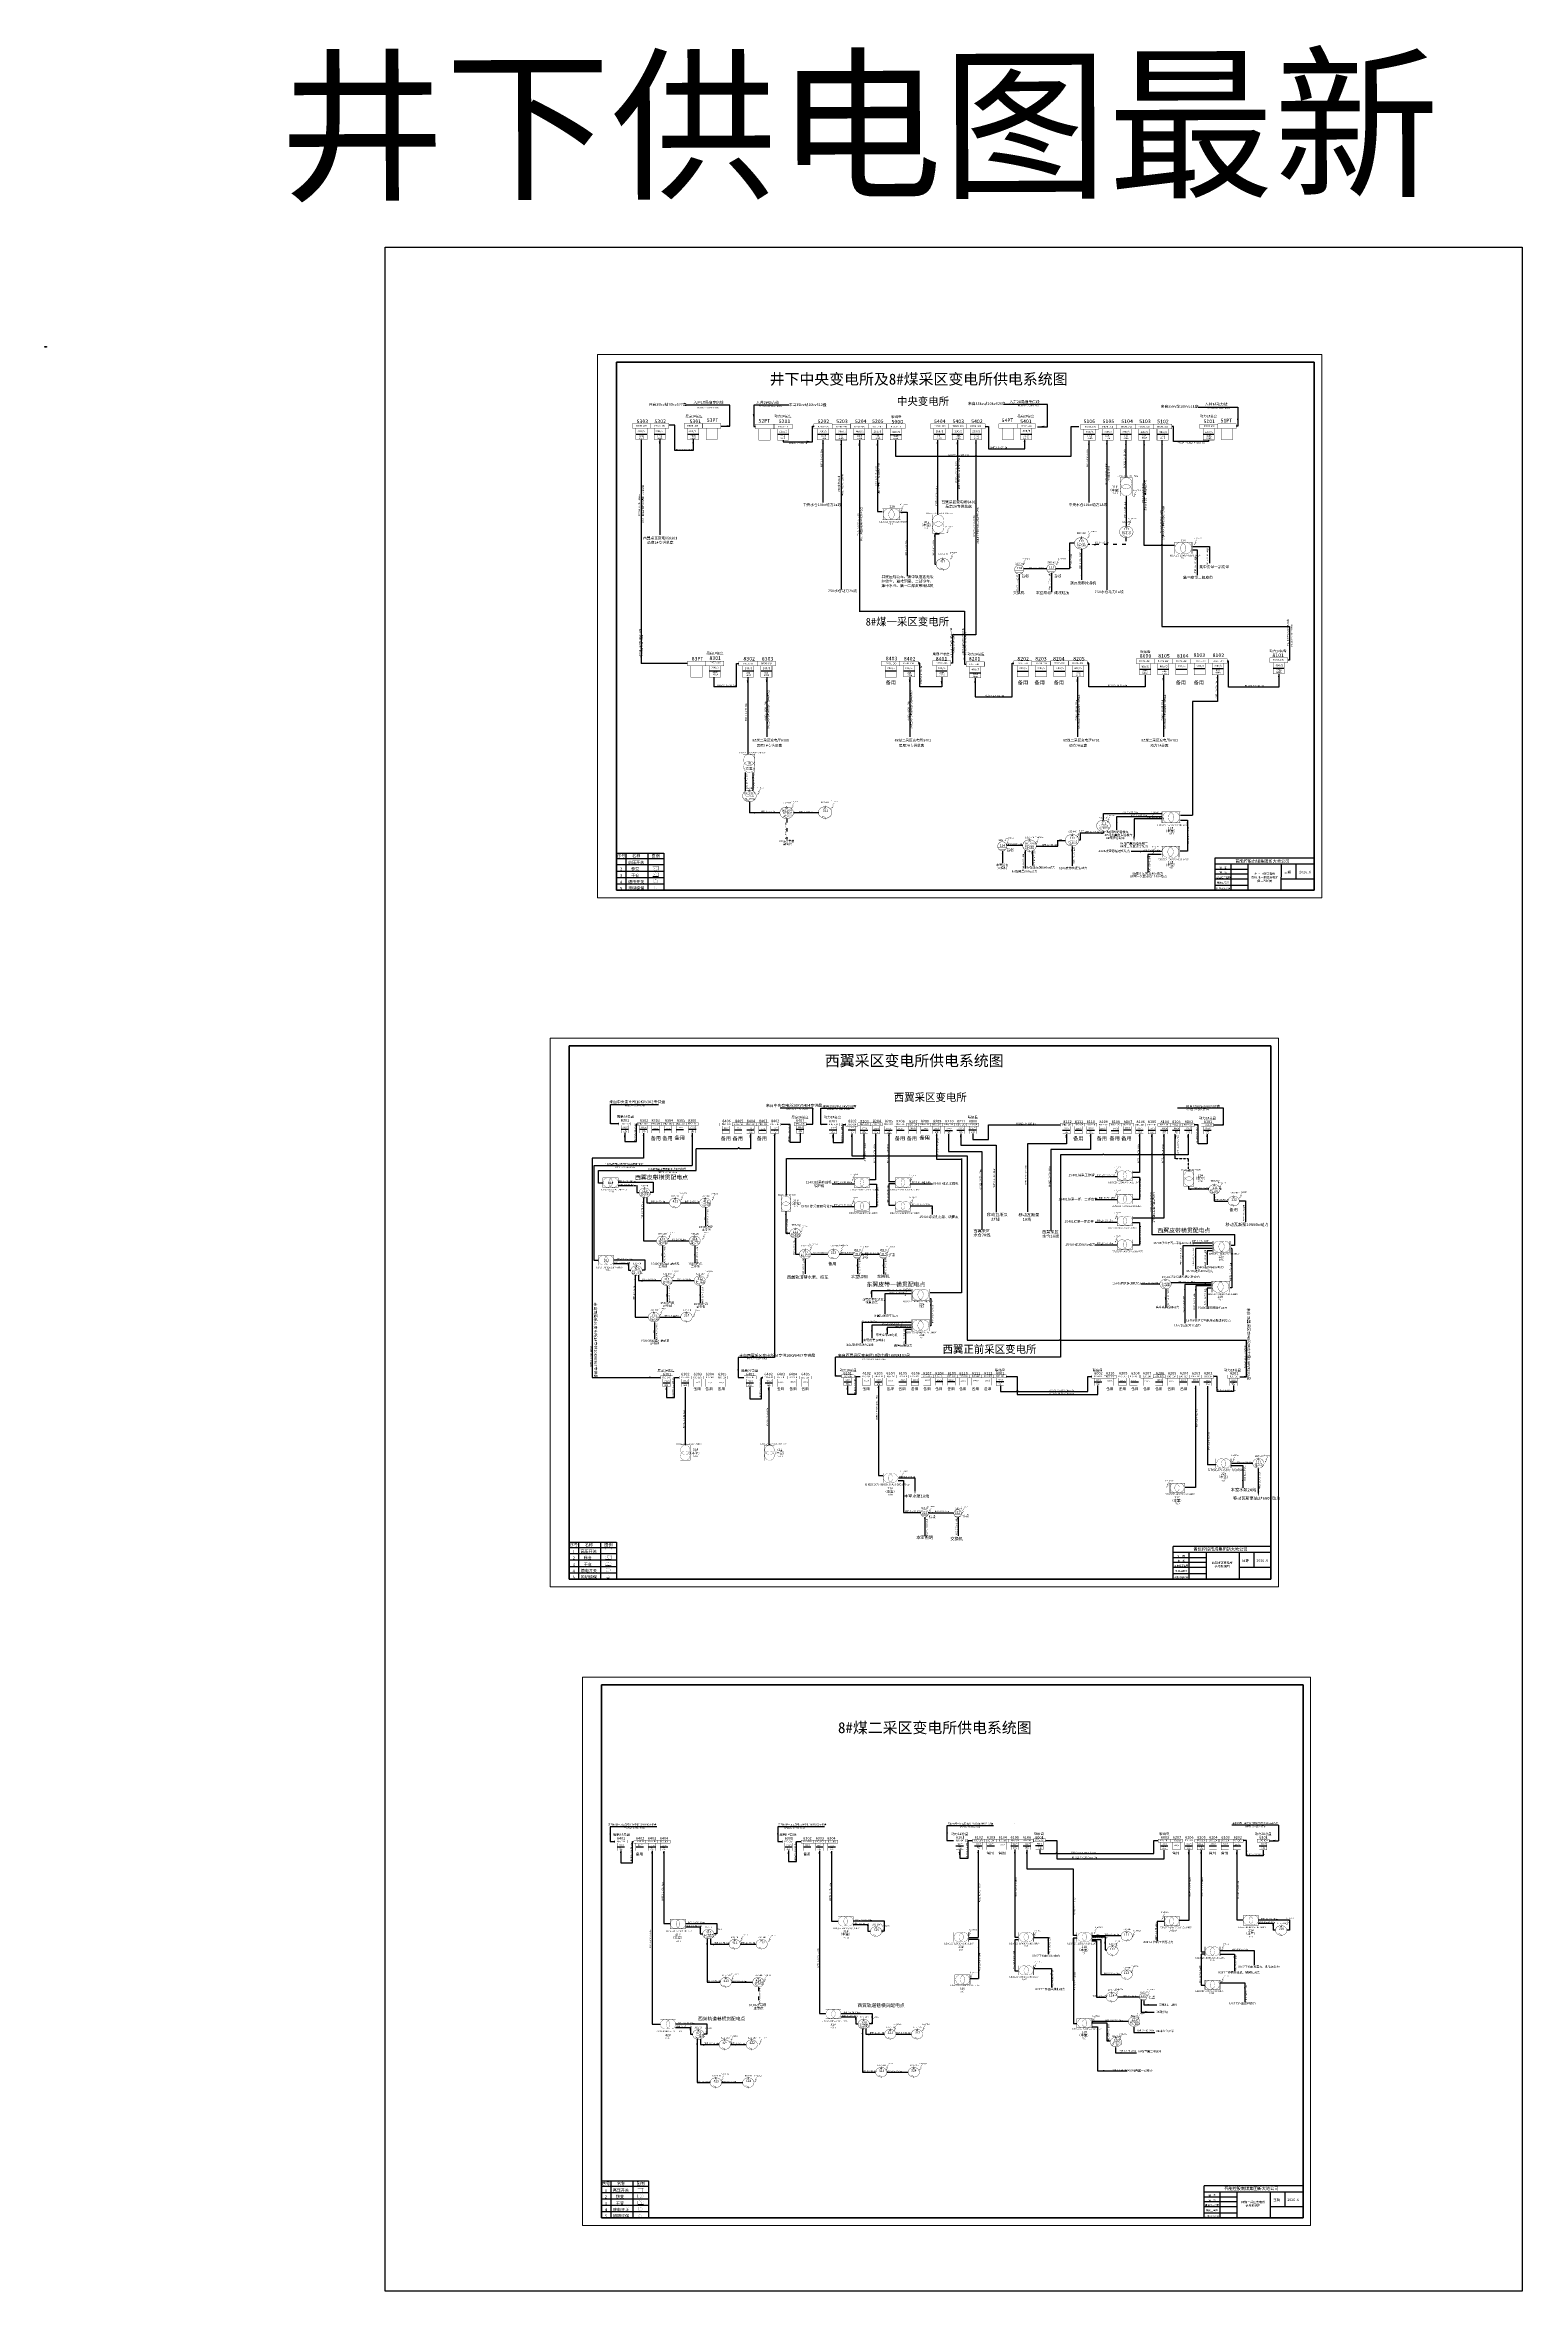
# Model space of a CAD drawing. Header units: millimetres. Extents: x 7398 to 12295, y -1725 to 5722.
import ezdxf

# ---------------------------------------------------------------- set-up
doc = ezdxf.new("R2010")
doc.units = ezdxf.units.MM
doc.linetypes.add('ACAD_ISO03W100', pattern=[30, 12, -18])
doc.linetypes.add('HIDDEN2', pattern=[0.1875, 0.125, -0.0625])
doc.layers.add('图签', color=7, linetype='Continuous')
doc.layers.add('机电设备', color=7, linetype='Continuous', lineweight=0)
doc.styles.get("Standard").update_dxf_attribs({"font": 'arial.ttf'})
doc.styles.add('Times New Roman', font='times.ttf')
doc.styles.add('宋体', font='')
doc.styles.get('宋体').set_extended_font_data('宋体')

# ---------------------------------------------------------------- blocks, each defined once
blk = doc.blocks.new('lr_block_955')
at = {"layer": '机电设备', "color": 7, "const_width": 0.00015}
for points in [[(0.417, -0.018), (0.4169, -0.0175), (0.4167, -0.017), (0.4164, -0.0166), (0.416, -0.0163), (0.4155, -0.0161), (0.415, -0.016), (0.4145, -0.0161), (0.414, -0.0163), (0.4136, -0.0166), (0.4133, -0.017), (0.4131, -0.0175), (0.413, -0.018), (0.4131, -0.0186), (0.4133, -0.019), (0.4136, -0.0195), (0.414, -0.0198), (0.4145, -0.02), (0.415, -0.02), (0.4155, -0.02), (0.416, -0.0198), (0.4164, -0.0195), (0.4167, -0.019), (0.4169, -0.0186), (0.417, -0.018)], [(0.4131, -0.0186), (0.4169, -0.0186)], [(0.4136, -0.0195), (0.4164, -0.0195)]]:
    blk.add_lwpolyline(points, dxfattribs=at)
blk = doc.blocks.new('lr_block_953')
at = {"layer": '机电设备', "color": 7, "const_width": 0.00015}
for points in [[(0.4182, -0.0087), (0.4181, -0.0081), (0.4178, -0.0074), (0.4173, -0.0069), (0.4167, -0.0065), (0.416, -0.0062), (0.4152, -0.0062), (0.4144, -0.0062), (0.4137, -0.0065), (0.4131, -0.0069), (0.4126, -0.0074), (0.4123, -0.0081), (0.4122, -0.0087), (0.4123, -0.0094), (0.4126, -0.01), (0.4131, -0.0105), (0.4137, -0.0109), (0.4144, -0.0112), (0.4152, -0.0113), (0.416, -0.0112), (0.4167, -0.0109), (0.4173, -0.0105), (0.4178, -0.01), (0.4181, -0.0094), (0.4182, -0.0087)], [(0.4138, -0.0103), (0.4152, -0.0108)], [(0.4146, -0.0064), (0.4157, -0.007)], [(0.4156, -0.0064), (0.4146, -0.007)], [(0.4152, -0.0057), (0.4152, -0.0066)], [(0.4152, -0.0109), (0.4152, -0.0117)]]:
    blk.add_lwpolyline(points, dxfattribs=at)
blk = doc.blocks.new('lr_block_949')
at = {"layer": '机电设备', "color": 7, "const_width": 0.0001}
for points in [[(0.4113, 0.0056), (0.4113, 0.0105), (0.4194, 0.0105), (0.4194, 0.0056), (0.4113, 0.0056)], [(0.4113, 0.0105), (0.4194, 0.0105)], [(0.4113, 0.0056), (0.4113, 0.0105)], [(0.4113, 0.0056), (0.4194, 0.0056)], [(0.4117, 0.008), (0.4118, 0.0074), (0.412, 0.0068), (0.4124, 0.0063), (0.4129, 0.0059), (0.4135, 0.0057), (0.4141, 0.0056), (0.4148, 0.0057), (0.4153, 0.0059), (0.4159, 0.0063), (0.4162, 0.0068), (0.4165, 0.0074), (0.4166, 0.008), (0.4165, 0.0087), (0.4162, 0.0093), (0.4159, 0.0098), (0.4153, 0.0102), (0.4148, 0.0104), (0.4141, 0.0105), (0.4135, 0.0104), (0.4129, 0.0102), (0.4124, 0.0098), (0.412, 0.0093), (0.4118, 0.0087), (0.4117, 0.008)], [(0.4117, 0.0056), (0.4117, 0.0105)], [(0.4141, 0.008), (0.4142, 0.0074), (0.4145, 0.0068), (0.4148, 0.0063), (0.4153, 0.0059), (0.4159, 0.0057), (0.4166, 0.0056), (0.4172, 0.0057), (0.4178, 0.0059), (0.4183, 0.0063), (0.4187, 0.0068), (0.4189, 0.0074), (0.419, 0.008), (0.4189, 0.0087), (0.4187, 0.0093), (0.4183, 0.0098), (0.4178, 0.0102), (0.4172, 0.0104), (0.4166, 0.0105), (0.4159, 0.0104), (0.4153, 0.0102), (0.4148, 0.0098), (0.4145, 0.0093), (0.4142, 0.0087), (0.4141, 0.008)], [(0.419, 0.0056), (0.419, 0.0105)], [(0.4194, 0.0056), (0.4194, 0.0105)]]:
    blk.add_lwpolyline(points, dxfattribs=at)
blk = doc.blocks.new('lr_block_947')
at = {"layer": '机电设备', "color": 7, "const_width": 0.00015}
for points in [[(0.4115, 0.0206), (0.4195, 0.0206), (0.4195, 0.0186), (0.4115, 0.0186), (0.4115, 0.0206)], [(0.413, 0.0186), (0.413, 0.0136), (0.418, 0.0136), (0.418, 0.0186)]]:
    blk.add_lwpolyline(points, dxfattribs=at)
blk = doc.blocks.new('lr_block_513')
at = {"layer": '机电设备', "color": 7, "const_width": 0.0003}
for points in [[(0.4425, 0.4462), (0.4585, 0.4462), (0.4585, 0.4422), (0.4425, 0.4422), (0.4425, 0.4462)], [(0.4455, 0.4422), (0.4455, 0.4322), (0.4554, 0.4322), (0.4554, 0.4422)]]:
    blk.add_lwpolyline(points, dxfattribs=at)
blk = doc.blocks.new('lr_block_511')
at = {"layer": '机电设备', "color": 7, "const_width": 0.0003}
for points in [[(0.8962, 0.4451), (0.9122, 0.4451), (0.9122, 0.4411), (0.8962, 0.4411), (0.8962, 0.4451)], [(0.8992, 0.4411), (0.8992, 0.4311), (0.9091, 0.4311), (0.9091, 0.4411)]]:
    blk.add_lwpolyline(points, dxfattribs=at)
blk = doc.blocks.new('lr_block_509')
at = {"layer": '机电设备', "color": 7, "const_width": 0.0003}
for points in [[(0.7811, 0.4453), (0.7971, 0.4453), (0.7971, 0.4413), (0.7811, 0.4413), (0.7811, 0.4453)], [(0.7841, 0.4413), (0.7841, 0.4313), (0.794, 0.4313), (0.794, 0.4413)]]:
    blk.add_lwpolyline(points, dxfattribs=at)
blk = doc.blocks.new('lr_block_507')
at = {"layer": '机电设备', "color": 7, "const_width": 0.0003}
for points in [[(0.7491, 0.4454), (0.7651, 0.4454), (0.7651, 0.4414), (0.7491, 0.4414), (0.7491, 0.4454)], [(0.7521, 0.4414), (0.7521, 0.4314), (0.7619, 0.4314), (0.7619, 0.4414)]]:
    blk.add_lwpolyline(points, dxfattribs=at)
blk = doc.blocks.new('lr_block_505')
at = {"layer": '机电设备', "color": 7, "const_width": 0.0003}
for points in [[(0.7173, 0.4457), (0.7333, 0.4457), (0.7333, 0.4417), (0.7173, 0.4417), (0.7173, 0.4457)], [(0.7203, 0.4417), (0.7203, 0.4317), (0.7301, 0.4317), (0.7301, 0.4417)]]:
    blk.add_lwpolyline(points, dxfattribs=at)
blk = doc.blocks.new('lr_block_503')
at = {"layer": '机电设备', "color": 7, "const_width": 0.0003}
for points in [[(0.5674, 0.4456), (0.5834, 0.4456), (0.5834, 0.4416), (0.5674, 0.4416), (0.5674, 0.4456)], [(0.5704, 0.4416), (0.5704, 0.4316), (0.5802, 0.4316), (0.5802, 0.4416)]]:
    blk.add_lwpolyline(points, dxfattribs=at)
blk = doc.blocks.new('lr_block_441')
at = {"layer": '机电设备', "color": 7, "const_width": 0.00025}
for points in [[(1.0271, 0.3757), (1.0269, 0.3773), (1.0263, 0.3788), (1.0253, 0.3801), (1.024, 0.3811), (1.0225, 0.3817), (1.0208, 0.3819), (1.0192, 0.3817), (1.0177, 0.3811), (1.0164, 0.3801), (1.0154, 0.3788), (1.0148, 0.3773), (1.0146, 0.3757), (1.0148, 0.3741), (1.0154, 0.3726), (1.0164, 0.3713), (1.0177, 0.3703), (1.0192, 0.3697), (1.0208, 0.3694), (1.0225, 0.3697), (1.024, 0.3703), (1.0253, 0.3713), (1.0263, 0.3726), (1.0269, 0.3741), (1.0271, 0.3757)], [(1.0271, 0.3682), (1.0269, 0.3698), (1.0263, 0.3713), (1.0253, 0.3726), (1.024, 0.3736), (1.0225, 0.3742), (1.0208, 0.3744), (1.0192, 0.3742), (1.0177, 0.3736), (1.0164, 0.3726), (1.0154, 0.3713), (1.0148, 0.3698), (1.0146, 0.3682), (1.0148, 0.3666), (1.0154, 0.3651), (1.0164, 0.3638), (1.0177, 0.3628), (1.0192, 0.3622), (1.0208, 0.3619), (1.0225, 0.3622), (1.024, 0.3628), (1.0253, 0.3638), (1.0263, 0.3651), (1.0269, 0.3666), (1.0271, 0.3682)]]:
    blk.add_lwpolyline(points, dxfattribs=at)
blk = doc.blocks.new('lr_block_439')
at = {"layer": '机电设备', "color": 7, "const_width": 0.0003}
for points in [[(0.617, 0.4461), (0.633, 0.4461), (0.633, 0.4421), (0.617, 0.4421), (0.617, 0.4461)], [(0.62, 0.4421), (0.62, 0.4321), (0.6299, 0.4321), (0.6299, 0.4421)]]:
    blk.add_lwpolyline(points, dxfattribs=at)
blk = doc.blocks.new('lr_block_437')
at = {"layer": '机电设备', "color": 7, "const_width": 0.0003}
for points in [[(0.4746, 0.4462), (0.4906, 0.4462), (0.4906, 0.4422), (0.4746, 0.4422), (0.4746, 0.4462)], [(0.4776, 0.4422), (0.4776, 0.4322), (0.4875, 0.4322), (0.4875, 0.4422)]]:
    blk.add_lwpolyline(points, dxfattribs=at)
blk = doc.blocks.new('lr_block_405')
at = {"layer": '机电设备', "color": 7, "const_width": 0.00025}
for points in [[(0.5908, 0.0599), (0.5906, 0.0615), (0.59, 0.063), (0.589, 0.0643), (0.5877, 0.0653), (0.5862, 0.0659), (0.5846, 0.0661), (0.583, 0.0659), (0.5815, 0.0653), (0.5802, 0.0643), (0.5792, 0.063), (0.5785, 0.0615), (0.5783, 0.0599), (0.5785, 0.0583), (0.5792, 0.0567), (0.5802, 0.0554), (0.5815, 0.0545), (0.583, 0.0538), (0.5846, 0.0536), (0.5862, 0.0538), (0.5877, 0.0545), (0.589, 0.0554), (0.59, 0.0567), (0.5906, 0.0583), (0.5908, 0.0599)], [(0.5908, 0.0524), (0.5906, 0.054), (0.59, 0.0555), (0.589, 0.0568), (0.5877, 0.0578), (0.5862, 0.0584), (0.5846, 0.0586), (0.583, 0.0584), (0.5815, 0.0578), (0.5802, 0.0568), (0.5792, 0.0555), (0.5785, 0.054), (0.5783, 0.0524), (0.5785, 0.0508), (0.5792, 0.0492), (0.5802, 0.0479), (0.5815, 0.047), (0.583, 0.0463), (0.5846, 0.0461), (0.5862, 0.0463), (0.5877, 0.047), (0.589, 0.0479), (0.59, 0.0492), (0.5906, 0.0508), (0.5908, 0.0524)]]:
    blk.add_lwpolyline(points, dxfattribs=at)
blk = doc.blocks.new('lr_block_403')
at = {"layer": '机电设备', "color": 7, "const_width": 0.00025}
for points in [[(0.4797, 0.0599), (0.4795, 0.0615), (0.4789, 0.063), (0.4779, 0.0643), (0.4766, 0.0653), (0.4751, 0.0659), (0.4735, 0.0661), (0.4718, 0.0659), (0.4703, 0.0653), (0.469, 0.0643), (0.468, 0.063), (0.4674, 0.0615), (0.4672, 0.0599), (0.4674, 0.0583), (0.468, 0.0567), (0.469, 0.0554), (0.4703, 0.0545), (0.4718, 0.0538), (0.4735, 0.0536), (0.4751, 0.0538), (0.4766, 0.0545), (0.4779, 0.0554), (0.4789, 0.0567), (0.4795, 0.0583), (0.4797, 0.0599)], [(0.4797, 0.0524), (0.4795, 0.054), (0.4789, 0.0555), (0.4779, 0.0568), (0.4766, 0.0578), (0.4751, 0.0584), (0.4735, 0.0586), (0.4718, 0.0584), (0.4703, 0.0578), (0.469, 0.0568), (0.468, 0.0555), (0.4674, 0.054), (0.4672, 0.0524), (0.4674, 0.0508), (0.468, 0.0492), (0.469, 0.0479), (0.4703, 0.047), (0.4718, 0.0463), (0.4735, 0.0461), (0.4751, 0.0463), (0.4766, 0.047), (0.4779, 0.0479), (0.4789, 0.0492), (0.4795, 0.0508), (0.4797, 0.0524)]]:
    blk.add_lwpolyline(points, dxfattribs=at)
blk = doc.blocks.new('lr_block_379')
at = {"layer": '机电设备', "color": 7, "const_width": 0.0003}
for points in [[(0.8803, 0.4451), (0.8963, 0.4451), (0.8963, 0.4411), (0.8803, 0.4411), (0.8803, 0.4451)], [(0.8833, 0.4411), (0.8833, 0.4311), (0.8931, 0.4311), (0.8931, 0.4411)]]:
    blk.add_lwpolyline(points, dxfattribs=at)
blk = doc.blocks.new('lr_block_377')
at = {"layer": '机电设备', "color": 7, "const_width": 0.0003}
for points in [[(1.0661, 0.4449), (1.0821, 0.4449), (1.0821, 0.4409), (1.0661, 0.4409), (1.0661, 0.4449)], [(1.0691, 0.4409), (1.0691, 0.4309), (1.0789, 0.4309), (1.0789, 0.4409)]]:
    blk.add_lwpolyline(points, dxfattribs=at)
blk = doc.blocks.new('lr_block_375')
at = {"layer": '机电设备', "color": 7, "const_width": 0.0003}
for points in [[(1.0407, 0.4449), (1.0567, 0.4449), (1.0567, 0.4409), (1.0407, 0.4409), (1.0407, 0.4449)], [(1.0437, 0.4409), (1.0437, 0.4309), (1.0535, 0.4309), (1.0535, 0.4409)]]:
    blk.add_lwpolyline(points, dxfattribs=at)
blk = doc.blocks.new('lr_block_373')
at = {"layer": '机电设备', "color": 7, "const_width": 0.0003}
for points in [[(1.0249, 0.4449), (1.0409, 0.4449), (1.0409, 0.4409), (1.0249, 0.4409), (1.0249, 0.4449)], [(1.0279, 0.4409), (1.0279, 0.4309), (1.0378, 0.4309), (1.0378, 0.4409)]]:
    blk.add_lwpolyline(points, dxfattribs=at)
blk = doc.blocks.new('lr_block_371')
at = {"layer": '机电设备', "color": 7, "const_width": 0.0003}
for points in [[(1.009, 0.4449), (1.025, 0.4449), (1.025, 0.4409), (1.009, 0.4409), (1.009, 0.4449)], [(1.0121, 0.4409), (1.0121, 0.4309), (1.0219, 0.4309), (1.0219, 0.4409)]]:
    blk.add_lwpolyline(points, dxfattribs=at)
blk = doc.blocks.new('lr_block_369')
at = {"layer": '机电设备', "color": 7, "const_width": 0.0003}
for points in [[(0.9929, 0.445), (1.0089, 0.445), (1.0089, 0.441), (0.9929, 0.441), (0.9929, 0.445)], [(0.9959, 0.441), (0.9959, 0.431), (1.0057, 0.431), (1.0057, 0.441)]]:
    blk.add_lwpolyline(points, dxfattribs=at)
blk = doc.blocks.new('lr_block_367')
at = {"layer": '机电设备', "color": 7, "const_width": 0.0003}
for points in [[(0.9768, 0.445), (0.9928, 0.445), (0.9928, 0.441), (0.9768, 0.441), (0.9768, 0.445)], [(0.9798, 0.441), (0.9798, 0.431), (0.9896, 0.431), (0.9896, 0.441)]]:
    blk.add_lwpolyline(points, dxfattribs=at)
blk = doc.blocks.new('lr_block_365')
at = {"layer": '机电设备', "color": 7, "const_width": 0.0003}
for points in [[(0.9606, 0.4451), (0.9766, 0.4451), (0.9766, 0.4411), (0.9606, 0.4411), (0.9606, 0.4451)], [(0.9636, 0.4411), (0.9636, 0.4311), (0.9735, 0.4311), (0.9735, 0.4411)]]:
    blk.add_lwpolyline(points, dxfattribs=at)
blk = doc.blocks.new('lr_block_363')
at = {"layer": '机电设备', "color": 7, "const_width": 0.0003}
for points in [[(0.9445, 0.4451), (0.9605, 0.4451), (0.9605, 0.4411), (0.9445, 0.4411), (0.9445, 0.4451)], [(0.9475, 0.4411), (0.9475, 0.4311), (0.9573, 0.4311), (0.9573, 0.4411)]]:
    blk.add_lwpolyline(points, dxfattribs=at)
blk = doc.blocks.new('lr_block_361')
at = {"layer": '机电设备', "color": 7, "const_width": 0.0003}
for points in [[(0.9283, 0.445), (0.9443, 0.445), (0.9443, 0.441), (0.9283, 0.441), (0.9283, 0.445)], [(0.9314, 0.441), (0.9314, 0.431), (0.9412, 0.431), (0.9412, 0.441)]]:
    blk.add_lwpolyline(points, dxfattribs=at)
blk = doc.blocks.new('lr_block_359')
at = {"layer": '机电设备', "color": 7, "const_width": 0.0003}
for points in [[(0.9122, 0.4451), (0.9282, 0.4451), (0.9282, 0.4411), (0.9122, 0.4411), (0.9122, 0.4451)], [(0.9152, 0.4411), (0.9152, 0.4311), (0.925, 0.4311), (0.925, 0.4411)]]:
    blk.add_lwpolyline(points, dxfattribs=at)
blk = doc.blocks.new('lr_block_357')
at = {"layer": '机电设备', "color": 7, "const_width": 0.0003}
for points in [[(0.8447, 0.4453), (0.8607, 0.4453), (0.8607, 0.4413), (0.8447, 0.4413), (0.8447, 0.4453)], [(0.8477, 0.4413), (0.8477, 0.4313), (0.8576, 0.4313), (0.8576, 0.4413)]]:
    blk.add_lwpolyline(points, dxfattribs=at)
blk = doc.blocks.new('lr_block_355')
at = {"layer": '机电设备', "color": 7, "const_width": 0.0003}
for points in [[(0.8288, 0.4453), (0.8448, 0.4453), (0.8448, 0.4413), (0.8288, 0.4413), (0.8288, 0.4453)], [(0.8318, 0.4413), (0.8318, 0.4313), (0.8416, 0.4313), (0.8416, 0.4413)]]:
    blk.add_lwpolyline(points, dxfattribs=at)
blk = doc.blocks.new('lr_block_353')
at = {"layer": '机电设备', "color": 7, "const_width": 0.0003}
for points in [[(0.8127, 0.4453), (0.8287, 0.4453), (0.8287, 0.4413), (0.8127, 0.4413), (0.8127, 0.4453)], [(0.8157, 0.4413), (0.8157, 0.4313), (0.8256, 0.4313), (0.8256, 0.4413)]]:
    blk.add_lwpolyline(points, dxfattribs=at)
blk = doc.blocks.new('lr_block_351')
at = {"layer": '机电设备', "color": 7, "const_width": 0.0003}
for points in [[(0.7969, 0.4453), (0.8129, 0.4453), (0.8129, 0.4413), (0.7969, 0.4413), (0.7969, 0.4453)], [(0.7999, 0.4413), (0.7999, 0.4313), (0.8097, 0.4313), (0.8097, 0.4413)]]:
    blk.add_lwpolyline(points, dxfattribs=at)
blk = doc.blocks.new('lr_block_349')
at = {"layer": '机电设备', "color": 7, "const_width": 0.0003}
for points in [[(0.7652, 0.4453), (0.7812, 0.4453), (0.7812, 0.4413), (0.7652, 0.4413), (0.7652, 0.4453)], [(0.7682, 0.4413), (0.7682, 0.4313), (0.778, 0.4313), (0.778, 0.4413)]]:
    blk.add_lwpolyline(points, dxfattribs=at)
blk = doc.blocks.new('lr_block_347')
at = {"layer": '机电设备', "color": 7, "const_width": 0.0003}
for points in [[(0.7332, 0.4455), (0.7492, 0.4455), (0.7492, 0.4415), (0.7332, 0.4415), (0.7332, 0.4455)], [(0.7362, 0.4415), (0.7362, 0.4315), (0.746, 0.4315), (0.746, 0.4415)]]:
    blk.add_lwpolyline(points, dxfattribs=at)
blk = doc.blocks.new('lr_block_345')
at = {"layer": '机电设备', "color": 7, "const_width": 0.0003}
for points in [[(0.7012, 0.4456), (0.7172, 0.4456), (0.7172, 0.4416), (0.7012, 0.4416), (0.7012, 0.4456)], [(0.7042, 0.4416), (0.7042, 0.4316), (0.714, 0.4316), (0.714, 0.4416)]]:
    blk.add_lwpolyline(points, dxfattribs=at)
blk = doc.blocks.new('lr_block_343')
at = {"layer": '机电设备', "color": 7, "const_width": 0.0003}
for points in [[(0.6851, 0.4454), (0.7011, 0.4454), (0.7011, 0.4414), (0.6851, 0.4414), (0.6851, 0.4454)], [(0.6881, 0.4414), (0.6881, 0.4314), (0.6979, 0.4314), (0.6979, 0.4414)]]:
    blk.add_lwpolyline(points, dxfattribs=at)
blk = doc.blocks.new('lr_block_341')
at = {"layer": '机电设备', "color": 7, "const_width": 0.0003}
for points in [[(0.6604, 0.4455), (0.6764, 0.4455), (0.6764, 0.4415), (0.6604, 0.4415), (0.6604, 0.4455)], [(0.6634, 0.4415), (0.6634, 0.4315), (0.6732, 0.4315), (0.6732, 0.4415)]]:
    blk.add_lwpolyline(points, dxfattribs=at)
blk = doc.blocks.new('lr_block_339')
at = {"layer": '机电设备', "color": 7, "const_width": 0.0003}
for points in [[(0.4585, 0.4462), (0.4745, 0.4462), (0.4745, 0.4422), (0.4585, 0.4422), (0.4585, 0.4462)], [(0.4616, 0.4422), (0.4616, 0.4322), (0.4714, 0.4322), (0.4714, 0.4422)]]:
    blk.add_lwpolyline(points, dxfattribs=at)
blk = doc.blocks.new('lr_block_337')
at = {"layer": '机电设备', "color": 7, "const_width": 0.0003}
for points in [[(0.4265, 0.4462), (0.4425, 0.4462), (0.4425, 0.4422), (0.4265, 0.4422), (0.4265, 0.4462)], [(0.4295, 0.4422), (0.4295, 0.4322), (0.4394, 0.4322), (0.4394, 0.4422)]]:
    blk.add_lwpolyline(points, dxfattribs=at)
blk = doc.blocks.new('lr_block_335')
at = {"layer": '机电设备', "color": 7, "const_width": 0.0003}
for points in [[(0.4105, 0.4462), (0.4265, 0.4462), (0.4265, 0.4422), (0.4105, 0.4422), (0.4105, 0.4462)], [(0.4135, 0.4422), (0.4135, 0.4322), (0.4233, 0.4322), (0.4233, 0.4422)]]:
    blk.add_lwpolyline(points, dxfattribs=at)
blk = doc.blocks.new('lr_block_333')
at = {"layer": '机电设备', "color": 7, "const_width": 0.0003}
for points in [[(0.3858, 0.4463), (0.4018, 0.4463), (0.4018, 0.4423), (0.3858, 0.4423), (0.3858, 0.4463)], [(0.3888, 0.4423), (0.3888, 0.4323), (0.3986, 0.4323), (0.3986, 0.4423)]]:
    blk.add_lwpolyline(points, dxfattribs=at)
blk = doc.blocks.new('lr_block_331')
at = {"layer": '机电设备', "color": 7, "const_width": 0.0003}
for points in [[(0.5834, 0.4455), (0.5994, 0.4455), (0.5994, 0.4415), (0.5834, 0.4415), (0.5834, 0.4455)], [(0.5864, 0.4415), (0.5864, 0.4315), (0.5963, 0.4315), (0.5963, 0.4415)]]:
    blk.add_lwpolyline(points, dxfattribs=at)
blk = doc.blocks.new('lr_block_329')
at = {"layer": '机电设备', "color": 7, "const_width": 0.0003}
for points in [[(0.5514, 0.4456), (0.5674, 0.4456), (0.5674, 0.4416), (0.5514, 0.4416), (0.5514, 0.4456)], [(0.5544, 0.4416), (0.5544, 0.4316), (0.5642, 0.4316), (0.5642, 0.4416)]]:
    blk.add_lwpolyline(points, dxfattribs=at)
blk = doc.blocks.new('lr_block_327')
at = {"layer": '机电设备', "color": 7, "const_width": 0.0003}
for points in [[(0.5353, 0.4456), (0.5513, 0.4456), (0.5513, 0.4416), (0.5353, 0.4416), (0.5353, 0.4456)], [(0.5383, 0.4416), (0.5383, 0.4316), (0.5482, 0.4316), (0.5482, 0.4416)]]:
    blk.add_lwpolyline(points, dxfattribs=at)
blk = doc.blocks.new('lr_block_325')
at = {"layer": '机电设备', "color": 7, "const_width": 0.0003}
for points in [[(0.5191, 0.4455), (0.5351, 0.4455), (0.5351, 0.4415), (0.5191, 0.4415), (0.5191, 0.4455)], [(0.5221, 0.4415), (0.5221, 0.4315), (0.5319, 0.4315), (0.5319, 0.4415)]]:
    blk.add_lwpolyline(points, dxfattribs=at)
blk = doc.blocks.new('lr_block_319')
at = {"layer": '机电设备', "color": 7, "const_width": 0.0003}
for points in [[(0.5136, 0.1118), (0.5296, 0.1118), (0.5296, 0.1078), (0.5136, 0.1078), (0.5136, 0.1118)], [(0.5166, 0.1078), (0.5166, 0.0978), (0.5264, 0.0978), (0.5264, 0.1078)]]:
    blk.add_lwpolyline(points, dxfattribs=at)
blk = doc.blocks.new('lr_block_317')
at = {"layer": '机电设备', "color": 7, "const_width": 0.0003}
for points in [[(0.4976, 0.1118), (0.5136, 0.1118), (0.5136, 0.1078), (0.4976, 0.1078), (0.4976, 0.1118)], [(0.5006, 0.1078), (0.5006, 0.0978), (0.5105, 0.0978), (0.5105, 0.1078)]]:
    blk.add_lwpolyline(points, dxfattribs=at)
blk = doc.blocks.new('lr_block_315')
at = {"layer": '机电设备', "color": 7, "const_width": 0.0003}
for points in [[(0.4816, 0.1118), (0.4976, 0.1118), (0.4976, 0.1078), (0.4816, 0.1078), (0.4816, 0.1118)], [(0.4846, 0.1078), (0.4846, 0.0978), (0.4944, 0.0978), (0.4944, 0.1078)]]:
    blk.add_lwpolyline(points, dxfattribs=at)
blk = doc.blocks.new('lr_block_313')
at = {"layer": '机电设备', "color": 7, "const_width": 0.0003}
for points in [[(0.4655, 0.1118), (0.4815, 0.1118), (0.4815, 0.1078), (0.4655, 0.1078), (0.4655, 0.1118)], [(0.4685, 0.1078), (0.4685, 0.0978), (0.4783, 0.0978), (0.4783, 0.1078)]]:
    blk.add_lwpolyline(points, dxfattribs=at)
blk = doc.blocks.new('lr_block_311')
at = {"layer": '机电设备', "color": 7, "const_width": 0.0003}
for points in [[(0.4408, 0.1119), (0.4568, 0.1119), (0.4568, 0.1079), (0.4408, 0.1079), (0.4408, 0.1119)], [(0.4438, 0.1079), (0.4438, 0.0979), (0.4536, 0.0979), (0.4536, 0.1079)]]:
    blk.add_lwpolyline(points, dxfattribs=at)
blk = doc.blocks.new('lr_block_309')
at = {"layer": '机电设备', "color": 7, "const_width": 0.0003}
for points in [[(0.6236, 0.1118), (0.6396, 0.1118), (0.6396, 0.1078), (0.6236, 0.1078), (0.6236, 0.1118)], [(0.6267, 0.1078), (0.6267, 0.0978), (0.6365, 0.0978), (0.6365, 0.1078)]]:
    blk.add_lwpolyline(points, dxfattribs=at)
blk = doc.blocks.new('lr_block_307')
at = {"layer": '机电设备', "color": 7, "const_width": 0.0003}
for points in [[(0.6077, 0.1118), (0.6237, 0.1118), (0.6237, 0.1078), (0.6077, 0.1078), (0.6077, 0.1118)], [(0.6107, 0.1078), (0.6107, 0.0978), (0.6205, 0.0978), (0.6205, 0.1078)]]:
    blk.add_lwpolyline(points, dxfattribs=at)
blk = doc.blocks.new('lr_block_305')
at = {"layer": '机电设备', "color": 7, "const_width": 0.0003}
for points in [[(0.5916, 0.1118), (0.6076, 0.1118), (0.6076, 0.1078), (0.5916, 0.1078), (0.5916, 0.1118)], [(0.5946, 0.1078), (0.5946, 0.0978), (0.6045, 0.0978), (0.6045, 0.1078)]]:
    blk.add_lwpolyline(points, dxfattribs=at)
blk = doc.blocks.new('lr_block_303')
at = {"layer": '机电设备', "color": 7, "const_width": 0.0003}
for points in [[(0.5756, 0.1118), (0.5916, 0.1118), (0.5916, 0.1078), (0.5756, 0.1078), (0.5756, 0.1118)], [(0.5786, 0.1078), (0.5786, 0.0978), (0.5884, 0.0978), (0.5884, 0.1078)]]:
    blk.add_lwpolyline(points, dxfattribs=at)
blk = doc.blocks.new('lr_block_301')
at = {"layer": '机电设备', "color": 7, "const_width": 0.0003}
for points in [[(0.5509, 0.1119), (0.5669, 0.1119), (0.5669, 0.1079), (0.5509, 0.1079), (0.5509, 0.1119)], [(0.5539, 0.1079), (0.5539, 0.0979), (0.5637, 0.0979), (0.5637, 0.1079)]]:
    blk.add_lwpolyline(points, dxfattribs=at)
blk = doc.blocks.new('lr_block_389')
at = {"layer": '机电设备', "color": 7, "const_width": 0.0003}
for points in [[(0.6852, 0.2267), (0.6852, 0.2414), (0.7094, 0.2414), (0.7094, 0.2267), (0.6852, 0.2267)], [(0.6852, 0.2414), (0.7094, 0.2414)], [(0.6852, 0.2267), (0.6852, 0.2414)], [(0.6863, 0.2341), (0.6865, 0.2322), (0.6873, 0.2304), (0.6884, 0.2289), (0.6899, 0.2277), (0.6917, 0.227), (0.6936, 0.2267), (0.6955, 0.227), (0.6973, 0.2277), (0.6988, 0.2289), (0.7, 0.2304), (0.7007, 0.2322), (0.701, 0.2341), (0.7007, 0.2359), (0.7, 0.2377), (0.6988, 0.2392), (0.6973, 0.2404), (0.6955, 0.2411), (0.6936, 0.2414), (0.6917, 0.2411), (0.6899, 0.2404), (0.6884, 0.2392), (0.6873, 0.2377), (0.6865, 0.2359), (0.6863, 0.2341)], [(0.6863, 0.2267), (0.6863, 0.2414)], [(0.6936, 0.2341), (0.6939, 0.2322), (0.6946, 0.2304), (0.6958, 0.2289), (0.6973, 0.2277), (0.6991, 0.227), (0.701, 0.2267), (0.7029, 0.227), (0.7046, 0.2277), (0.7061, 0.2289), (0.7073, 0.2304), (0.708, 0.2322), (0.7083, 0.2341), (0.708, 0.2359), (0.7073, 0.2377), (0.7061, 0.2392), (0.7046, 0.2404), (0.7029, 0.2411), (0.701, 0.2414), (0.6991, 0.2411), (0.6973, 0.2404), (0.6958, 0.2392), (0.6946, 0.2377), (0.6939, 0.2359), (0.6936, 0.2341)], [(0.7083, 0.2267), (0.7083, 0.2414)], [(0.7094, 0.2267), (0.7094, 0.2414)], [(0.6852, 0.2267), (0.7094, 0.2267)]]:
    blk.add_lwpolyline(points, dxfattribs=at)
blk = doc.blocks.new('lr_block_387')
at = {"layer": '机电设备', "color": 7, "const_width": 0.0003}
for points in [[(0.6852, 0.2648), (0.6852, 0.2795), (0.7094, 0.2795), (0.7094, 0.2648), (0.6852, 0.2648)], [(0.6852, 0.2795), (0.7094, 0.2795)], [(0.6852, 0.2648), (0.6852, 0.2795)], [(0.6863, 0.2722), (0.6865, 0.2703), (0.6873, 0.2685), (0.6884, 0.267), (0.6899, 0.2658), (0.6917, 0.2651), (0.6936, 0.2648), (0.6955, 0.2651), (0.6973, 0.2658), (0.6988, 0.267), (0.7, 0.2685), (0.7007, 0.2703), (0.701, 0.2722), (0.7007, 0.274), (0.7, 0.2758), (0.6988, 0.2773), (0.6973, 0.2785), (0.6955, 0.2792), (0.6936, 0.2795), (0.6917, 0.2792), (0.6899, 0.2785), (0.6884, 0.2773), (0.6873, 0.2758), (0.6865, 0.274), (0.6863, 0.2722)], [(0.6863, 0.2648), (0.6863, 0.2795)], [(0.6936, 0.2722), (0.6939, 0.2703), (0.6946, 0.2685), (0.6958, 0.267), (0.6973, 0.2658), (0.6991, 0.2651), (0.701, 0.2648), (0.7029, 0.2651), (0.7046, 0.2658), (0.7061, 0.267), (0.7073, 0.2685), (0.708, 0.2703), (0.7083, 0.2722), (0.708, 0.274), (0.7073, 0.2758), (0.7061, 0.2773), (0.7046, 0.2785), (0.7029, 0.2792), (0.701, 0.2795), (0.6991, 0.2792), (0.6973, 0.2785), (0.6958, 0.2773), (0.6946, 0.2758), (0.6939, 0.274), (0.6936, 0.2722)], [(0.7083, 0.2648), (0.7083, 0.2795)], [(0.7094, 0.2648), (0.7094, 0.2795)], [(0.6852, 0.2648), (0.7094, 0.2648)]]:
    blk.add_lwpolyline(points, dxfattribs=at)
blk = doc.blocks.new('lr_block_501')
at = {"layer": '机电设备', "color": 7, "const_width": 0.0003}
for points in [[(0.778, 0.1121), (0.794, 0.1121), (0.794, 0.1081), (0.778, 0.1081), (0.778, 0.1121)], [(0.781, 0.1081), (0.781, 0.0981), (0.7908, 0.0981), (0.7908, 0.1081)]]:
    blk.add_lwpolyline(points, dxfattribs=at)
blk = doc.blocks.new('lr_block_499')
at = {"layer": '机电设备', "color": 7, "const_width": 0.0003}
for points in [[(0.7139, 0.1118), (0.7299, 0.1118), (0.7299, 0.1078), (0.7139, 0.1078), (0.7139, 0.1118)], [(0.7169, 0.1078), (0.7169, 0.0978), (0.7268, 0.0978), (0.7268, 0.1078)]]:
    blk.add_lwpolyline(points, dxfattribs=at)
blk = doc.blocks.new('lr_block_497')
at = {"layer": '机电设备', "color": 7, "const_width": 0.0003}
for points in [[(0.9876, 0.1117), (1.0036, 0.1117), (1.0036, 0.1077), (0.9876, 0.1077), (0.9876, 0.1117)], [(0.9907, 0.1077), (0.9907, 0.0977), (1.0005, 0.0977), (1.0005, 0.1077)]]:
    blk.add_lwpolyline(points, dxfattribs=at)
blk = doc.blocks.new('lr_block_495')
at = {"layer": '机电设备', "color": 7, "const_width": 0.0003}
for points in [[(0.9556, 0.1117), (0.9716, 0.1117), (0.9716, 0.1077), (0.9556, 0.1077), (0.9556, 0.1117)], [(0.9586, 0.1077), (0.9586, 0.0977), (0.9685, 0.0977), (0.9685, 0.1077)]]:
    blk.add_lwpolyline(points, dxfattribs=at)
blk = doc.blocks.new('lr_block_493')
at = {"layer": '机电设备', "color": 7, "const_width": 0.0003}
for points in [[(0.9232, 0.1118), (0.9392, 0.1118), (0.9392, 0.1078), (0.9232, 0.1078), (0.9232, 0.1118)], [(0.9262, 0.1078), (0.9262, 0.0978), (0.9361, 0.0978), (0.9361, 0.1078)]]:
    blk.add_lwpolyline(points, dxfattribs=at)
blk = doc.blocks.new('lr_block_491')
at = {"layer": '机电设备', "color": 7, "const_width": 0.0003}
for points in [[(0.9072, 0.1118), (0.9232, 0.1118), (0.9232, 0.1078), (0.9072, 0.1078), (0.9072, 0.1118)], [(0.9102, 0.1078), (0.9102, 0.0978), (0.92, 0.0978), (0.92, 0.1078)]]:
    blk.add_lwpolyline(points, dxfattribs=at)
blk = doc.blocks.new('lr_block_489')
at = {"layer": '机电设备', "color": 7, "const_width": 0.0003}
for points in [[(0.794, 0.1121), (0.81, 0.1121), (0.81, 0.1081), (0.794, 0.1081), (0.794, 0.1121)], [(0.797, 0.1081), (0.797, 0.0981), (0.8069, 0.0981), (0.8069, 0.1081)]]:
    blk.add_lwpolyline(points, dxfattribs=at)
blk = doc.blocks.new('lr_block_487')
at = {"layer": '机电设备', "color": 7, "const_width": 0.0003}
for points in [[(0.8421, 0.1121), (0.8581, 0.1121), (0.8581, 0.1081), (0.8421, 0.1081), (0.8421, 0.1121)], [(0.8451, 0.1081), (0.8451, 0.0981), (0.8549, 0.0981), (0.8549, 0.1081)]]:
    blk.add_lwpolyline(points, dxfattribs=at)
blk = doc.blocks.new('lr_block_485')
at = {"layer": '机电设备', "color": 7, "const_width": 0.0003}
for points in [[(0.8261, 0.1121), (0.8421, 0.1121), (0.8421, 0.1081), (0.8261, 0.1081), (0.8261, 0.1121)], [(0.8291, 0.1081), (0.8291, 0.0981), (0.8389, 0.0981), (0.8389, 0.1081)]]:
    blk.add_lwpolyline(points, dxfattribs=at)
blk = doc.blocks.new('lr_block_483')
at = {"layer": '机电设备', "color": 7, "const_width": 0.0003}
for points in [[(0.81, 0.1121), (0.826, 0.1121), (0.826, 0.1081), (0.81, 0.1081), (0.81, 0.1121)], [(0.8131, 0.1081), (0.8131, 0.0981), (0.8229, 0.0981), (0.8229, 0.1081)]]:
    blk.add_lwpolyline(points, dxfattribs=at)
blk = doc.blocks.new('lr_block_481')
at = {"layer": '机电设备', "color": 7, "const_width": 0.0003}
for points in [[(0.762, 0.1119), (0.778, 0.1119), (0.778, 0.1079), (0.762, 0.1079), (0.762, 0.1119)], [(0.765, 0.1079), (0.765, 0.0979), (0.7749, 0.0979), (0.7749, 0.1079)]]:
    blk.add_lwpolyline(points, dxfattribs=at)
blk = doc.blocks.new('lr_block_435')
at = {"layer": '机电设备', "color": 7, "const_width": 0.0003}
for points in [[(1.0698, 0.1117), (1.0858, 0.1117), (1.0858, 0.1077), (1.0698, 0.1077), (1.0698, 0.1117)], [(1.0728, 0.1077), (1.0728, 0.0977), (1.0826, 0.0977), (1.0826, 0.1077)]]:
    blk.add_lwpolyline(points, dxfattribs=at)
blk = doc.blocks.new('lr_block_407')
at = {"layer": '机电设备', "color": 7, "const_width": 0.00025}
for points in [[(0.7115, 0.0452), (0.7115, 0.0575), (0.7317, 0.0575), (0.7317, 0.0452), (0.7115, 0.0452)], [(0.7115, 0.0575), (0.7317, 0.0575)], [(0.7115, 0.0452), (0.7115, 0.0575)], [(0.7115, 0.0452), (0.7317, 0.0452)], [(0.7125, 0.0514), (0.7127, 0.0498), (0.7133, 0.0483), (0.7142, 0.047), (0.7155, 0.0461), (0.717, 0.0455), (0.7186, 0.0452), (0.7202, 0.0455), (0.7216, 0.0461), (0.7229, 0.047), (0.7239, 0.0483), (0.7245, 0.0498), (0.7247, 0.0514), (0.7245, 0.0529), (0.7239, 0.0544), (0.7229, 0.0557), (0.7216, 0.0566), (0.7202, 0.0573), (0.7186, 0.0575), (0.717, 0.0573), (0.7155, 0.0566), (0.7142, 0.0557), (0.7133, 0.0544), (0.7127, 0.0529), (0.7125, 0.0514)], [(0.7125, 0.0452), (0.7125, 0.0575)], [(0.7186, 0.0514), (0.7188, 0.0498), (0.7194, 0.0483), (0.7204, 0.047), (0.7216, 0.0461), (0.7231, 0.0455), (0.7247, 0.0452), (0.7263, 0.0455), (0.7277, 0.0461), (0.729, 0.047), (0.73, 0.0483), (0.7306, 0.0498), (0.7308, 0.0514), (0.7306, 0.0529), (0.73, 0.0544), (0.729, 0.0557), (0.7277, 0.0566), (0.7263, 0.0573), (0.7247, 0.0575), (0.7231, 0.0573), (0.7216, 0.0566), (0.7204, 0.0557), (0.7194, 0.0544), (0.7188, 0.0529), (0.7186, 0.0514)], [(0.7308, 0.0452), (0.7308, 0.0575)], [(0.7317, 0.0452), (0.7317, 0.0575)]]:
    blk.add_lwpolyline(points, dxfattribs=at)
blk = doc.blocks.new('lr_block_299')
at = {"layer": '机电设备', "color": 7, "const_width": 0.0003}
for points in [[(1.0354, 0.1117), (1.0514, 0.1117), (1.0514, 0.1077), (1.0354, 0.1077), (1.0354, 0.1117)], [(1.0384, 0.1077), (1.0384, 0.0977), (1.0482, 0.0977), (1.0482, 0.1077)]]:
    blk.add_lwpolyline(points, dxfattribs=at)
blk = doc.blocks.new('lr_block_297')
at = {"layer": '机电设备', "color": 7, "const_width": 0.0003}
for points in [[(1.0195, 0.1117), (1.0355, 0.1117), (1.0355, 0.1077), (1.0195, 0.1077), (1.0195, 0.1117)], [(1.0225, 0.1077), (1.0225, 0.0977), (1.0323, 0.0977), (1.0323, 0.1077)]]:
    blk.add_lwpolyline(points, dxfattribs=at)
blk = doc.blocks.new('lr_block_295')
at = {"layer": '机电设备', "color": 7, "const_width": 0.0003}
for points in [[(1.0038, 0.1117), (1.0198, 0.1117), (1.0198, 0.1077), (1.0038, 0.1077), (1.0038, 0.1117)], [(1.0068, 0.1077), (1.0068, 0.0977), (1.0166, 0.0977), (1.0166, 0.1077)]]:
    blk.add_lwpolyline(points, dxfattribs=at)
blk = doc.blocks.new('lr_block_293')
at = {"layer": '机电设备', "color": 7, "const_width": 0.0003}
for points in [[(0.9717, 0.1119), (0.9877, 0.1119), (0.9877, 0.1079), (0.9717, 0.1079), (0.9717, 0.1119)], [(0.9747, 0.1079), (0.9747, 0.0979), (0.9846, 0.0979), (0.9846, 0.1079)]]:
    blk.add_lwpolyline(points, dxfattribs=at)
blk = doc.blocks.new('lr_block_291')
at = {"layer": '机电设备', "color": 7, "const_width": 0.0003}
for points in [[(0.9395, 0.1117), (0.9555, 0.1117), (0.9555, 0.1077), (0.9395, 0.1077), (0.9395, 0.1117)], [(0.9425, 0.1077), (0.9425, 0.0977), (0.9523, 0.0977), (0.9523, 0.1077)]]:
    blk.add_lwpolyline(points, dxfattribs=at)
blk = doc.blocks.new('lr_block_289')
at = {"layer": '机电设备', "color": 7, "const_width": 0.0003}
for points in [[(0.891, 0.1117), (0.907, 0.1117), (0.907, 0.1077), (0.891, 0.1077), (0.891, 0.1117)], [(0.894, 0.1077), (0.894, 0.0977), (0.9039, 0.0977), (0.9039, 0.1077)]]:
    blk.add_lwpolyline(points, dxfattribs=at)
blk = doc.blocks.new('lr_block_287')
at = {"layer": '机电设备', "color": 7, "const_width": 0.0003}
for points in [[(0.8582, 0.112), (0.8742, 0.112), (0.8742, 0.108), (0.8582, 0.108), (0.8582, 0.112)], [(0.8612, 0.108), (0.8612, 0.098), (0.871, 0.098), (0.871, 0.108)]]:
    blk.add_lwpolyline(points, dxfattribs=at)
blk = doc.blocks.new('lr_block_285')
at = {"layer": '机电设备', "color": 7, "const_width": 0.0003}
for points in [[(0.746, 0.1118), (0.762, 0.1118), (0.762, 0.1078), (0.746, 0.1078), (0.746, 0.1118)], [(0.749, 0.1078), (0.749, 0.0978), (0.7588, 0.0978), (0.7588, 0.1078)]]:
    blk.add_lwpolyline(points, dxfattribs=at)
blk = doc.blocks.new('lr_block_283')
at = {"layer": '机电设备', "color": 7, "const_width": 0.0003}
for points in [[(0.73, 0.1118), (0.746, 0.1118), (0.746, 0.1078), (0.73, 0.1078), (0.73, 0.1118)], [(0.733, 0.1078), (0.733, 0.0978), (0.7428, 0.0978), (0.7428, 0.1078)]]:
    blk.add_lwpolyline(points, dxfattribs=at)
blk = doc.blocks.new('lr_block_281')
at = {"layer": '机电设备', "color": 7, "const_width": 0.0003}
for points in [[(0.698, 0.1118), (0.714, 0.1118), (0.714, 0.1078), (0.698, 0.1078), (0.698, 0.1118)], [(0.701, 0.1078), (0.701, 0.0978), (0.7108, 0.0978), (0.7108, 0.1078)]]:
    blk.add_lwpolyline(points, dxfattribs=at)
blk = doc.blocks.new('lr_block_279')
at = {"layer": '机电设备', "color": 7, "const_width": 0.0003}
for points in [[(0.6819, 0.1118), (0.6979, 0.1118), (0.6979, 0.1078), (0.6819, 0.1078), (0.6819, 0.1118)], [(0.6849, 0.1078), (0.6849, 0.0978), (0.6948, 0.0978), (0.6948, 0.1078)]]:
    blk.add_lwpolyline(points, dxfattribs=at)
blk = doc.blocks.new('lr_block_277')
at = {"layer": '机电设备', "color": 7, "const_width": 0.0003}
for points in [[(0.6572, 0.1119), (0.6732, 0.1119), (0.6732, 0.1079), (0.6572, 0.1079), (0.6572, 0.1119)], [(0.6602, 0.1079), (0.6602, 0.0979), (0.67, 0.0979), (0.67, 0.1079)]]:
    blk.add_lwpolyline(points, dxfattribs=at)
blk = doc.blocks.new('lr_block_409')
at = {"layer": '机电设备', "color": 7, "const_width": 0.00025}
for points in [[(1.0027, 0.0448), (1.0027, 0.0325), (0.9825, 0.0325), (0.9825, 0.0448), (1.0027, 0.0448)], [(0.9825, 0.0448), (0.9825, 0.0325)], [(1.0027, 0.0448), (0.9825, 0.0448)], [(1.0027, 0.0325), (0.9825, 0.0325)], [(0.9956, 0.0387), (0.9954, 0.0402), (0.9948, 0.0417), (0.9938, 0.043), (0.9926, 0.0439), (0.9911, 0.0446), (0.9895, 0.0448), (0.9879, 0.0446), (0.9864, 0.0439), (0.9852, 0.043), (0.9842, 0.0417), (0.9836, 0.0402), (0.9834, 0.0387), (0.9836, 0.0371), (0.9842, 0.0356), (0.9852, 0.0343), (0.9864, 0.0334), (0.9879, 0.0328), (0.9895, 0.0325), (0.9911, 0.0328), (0.9926, 0.0334), (0.9938, 0.0343), (0.9948, 0.0356), (0.9954, 0.0371), (0.9956, 0.0387)], [(0.9834, 0.0448), (0.9834, 0.0325)], [(1.0017, 0.0387), (1.0015, 0.0402), (1.0009, 0.0417), (0.9999, 0.043), (0.9987, 0.0439), (0.9972, 0.0446), (0.9956, 0.0448), (0.994, 0.0446), (0.9926, 0.0439), (0.9913, 0.043), (0.9903, 0.0417), (0.9897, 0.0402), (0.9895, 0.0387), (0.9897, 0.0371), (0.9903, 0.0356), (0.9913, 0.0343), (0.9926, 0.0334), (0.994, 0.0328), (0.9956, 0.0325), (0.9972, 0.0328), (0.9987, 0.0334), (0.9999, 0.0343), (1.0009, 0.0356), (1.0015, 0.0371), (1.0017, 0.0387)], [(1.0017, 0.0448), (1.0017, 0.0325)], [(1.0027, 0.0448), (1.0027, 0.0325)]]:
    blk.add_lwpolyline(points, dxfattribs=at)
blk = doc.blocks.new('lr_block_673')
at = {"layer": '机电设备', "true_color": 0xff0000}
blk.add_hatch(color=1, dxfattribs=at).paths.add_polyline_path([(0.6754, 0.2692), (0.6763, 0.2685), (0.6745, 0.2671)], flags=17)
at = {"layer": '机电设备', "color": 1, "true_color": 0xff0000, "const_width": 0.0003}
for points in [[(0.6775, 0.271), (0.6748, 0.2675)], [(0.6785, 0.2747), (0.6757, 0.271)], [(0.6757, 0.271), (0.6775, 0.271)]]:
    blk.add_lwpolyline(points, dxfattribs=at)
blk = doc.blocks.new('lr_block_669')
at = {"layer": '机电设备', "true_color": 0xff0000}
blk.add_hatch(color=1, dxfattribs=at).paths.add_polyline_path([(0.673, 0.2303), (0.6739, 0.2296), (0.6721, 0.2282)], flags=17)
at = {"layer": '机电设备', "color": 1, "true_color": 0xff0000, "const_width": 0.0003}
for points in [[(0.6751, 0.2321), (0.6724, 0.2286)], [(0.6761, 0.2358), (0.6733, 0.2321)], [(0.6733, 0.2321), (0.6751, 0.2321)]]:
    blk.add_lwpolyline(points, dxfattribs=at)
blk = doc.blocks.new('lr_block_965')
at = {"layer": '机电设备', "color": 7, "const_width": 0.00015}
for points in [[(-0.4931, -0.018), (-0.4932, -0.0175), (-0.4934, -0.017), (-0.4937, -0.0166), (-0.4941, -0.0163), (-0.4946, -0.0161), (-0.4951, -0.016), (-0.4957, -0.0161), (-0.4961, -0.0163), (-0.4966, -0.0166), (-0.4969, -0.017), (-0.4971, -0.0175), (-0.4971, -0.018), (-0.4971, -0.0186), (-0.4969, -0.019), (-0.4966, -0.0195), (-0.4961, -0.0198), (-0.4957, -0.02), (-0.4951, -0.02), (-0.4946, -0.02), (-0.4941, -0.0198), (-0.4937, -0.0195), (-0.4934, -0.019), (-0.4932, -0.0186), (-0.4931, -0.018)], [(-0.4971, -0.0186), (-0.4932, -0.0186)], [(-0.4966, -0.0195), (-0.4937, -0.0195)]]:
    blk.add_lwpolyline(points, dxfattribs=at)
blk = doc.blocks.new('lr_block_963')
at = {"layer": '机电设备', "color": 7, "const_width": 0.00015}
for points in [[(-0.492, -0.0087), (-0.4921, -0.0081), (-0.4924, -0.0074), (-0.4929, -0.0069), (-0.4935, -0.0065), (-0.4942, -0.0062), (-0.495, -0.0062), (-0.4958, -0.0062), (-0.4965, -0.0065), (-0.4971, -0.0069), (-0.4976, -0.0074), (-0.4979, -0.0081), (-0.498, -0.0087), (-0.4979, -0.0094), (-0.4976, -0.01), (-0.4971, -0.0105), (-0.4965, -0.0109), (-0.4958, -0.0112), (-0.495, -0.0113), (-0.4942, -0.0112), (-0.4935, -0.0109), (-0.4929, -0.0105), (-0.4924, -0.01), (-0.4921, -0.0094), (-0.492, -0.0087)], [(-0.4963, -0.0103), (-0.495, -0.0108)], [(-0.4945, -0.0064), (-0.4955, -0.007)], [(-0.4956, -0.0064), (-0.4944, -0.007)], [(-0.495, -0.0057), (-0.495, -0.0066)], [(-0.495, -0.0109), (-0.495, -0.0117)]]:
    blk.add_lwpolyline(points, dxfattribs=at)
blk = doc.blocks.new('lr_block_959')
at = {"layer": '机电设备', "color": 7, "const_width": 0.0001}
for points in [[(-0.4989, 0.0056), (-0.4989, 0.0105), (-0.4908, 0.0105), (-0.4908, 0.0056), (-0.4989, 0.0056)], [(-0.4989, 0.0105), (-0.4908, 0.0105)], [(-0.4989, 0.0056), (-0.4989, 0.0105)], [(-0.4989, 0.0056), (-0.4908, 0.0056)], [(-0.4985, 0.008), (-0.4984, 0.0074), (-0.4982, 0.0068), (-0.4978, 0.0063), (-0.4973, 0.0059), (-0.4967, 0.0057), (-0.496, 0.0056), (-0.4954, 0.0057), (-0.4948, 0.0059), (-0.4943, 0.0063), (-0.4939, 0.0068), (-0.4937, 0.0074), (-0.4936, 0.008), (-0.4937, 0.0087), (-0.4939, 0.0093), (-0.4943, 0.0098), (-0.4948, 0.0102), (-0.4954, 0.0104), (-0.496, 0.0105), (-0.4967, 0.0104), (-0.4973, 0.0102), (-0.4978, 0.0098), (-0.4982, 0.0093), (-0.4984, 0.0087), (-0.4985, 0.008)], [(-0.4985, 0.0056), (-0.4985, 0.0105)], [(-0.496, 0.008), (-0.496, 0.0074), (-0.4957, 0.0068), (-0.4953, 0.0063), (-0.4948, 0.0059), (-0.4942, 0.0057), (-0.4936, 0.0056), (-0.493, 0.0057), (-0.4924, 0.0059), (-0.4919, 0.0063), (-0.4915, 0.0068), (-0.4912, 0.0074), (-0.4911, 0.008), (-0.4912, 0.0087), (-0.4915, 0.0093), (-0.4919, 0.0098), (-0.4924, 0.0102), (-0.493, 0.0104), (-0.4936, 0.0105), (-0.4942, 0.0104), (-0.4948, 0.0102), (-0.4953, 0.0098), (-0.4957, 0.0093), (-0.496, 0.0087), (-0.496, 0.008)], [(-0.4911, 0.0056), (-0.4911, 0.0105)], [(-0.4908, 0.0056), (-0.4908, 0.0105)]]:
    blk.add_lwpolyline(points, dxfattribs=at)
blk = doc.blocks.new('lr_block_957')
at = {"layer": '机电设备', "color": 7, "const_width": 0.00015}
for points in [[(-0.4986, 0.0206), (-0.4906, 0.0206), (-0.4906, 0.0186), (-0.4986, 0.0186), (-0.4986, 0.0206)], [(-0.4971, 0.0186), (-0.4971, 0.0136), (-0.4922, 0.0136), (-0.4922, 0.0186)]]:
    blk.add_lwpolyline(points, dxfattribs=at)
blk = doc.blocks.new('lr_block_247')
at = {"layer": '机电设备', "color": 7, "const_width": 0.00045}
for points in [[(-0.1457, 0.0216), (-0.1459, 0.0231), (-0.1465, 0.0246), (-0.1474, 0.0258), (-0.1487, 0.0268), (-0.1501, 0.0274), (-0.1517, 0.0276), (-0.1532, 0.0274), (-0.1547, 0.0268), (-0.1559, 0.0258), (-0.1569, 0.0246), (-0.1575, 0.0231), (-0.1577, 0.0216), (-0.1575, 0.02), (-0.1569, 0.0186), (-0.1559, 0.0173), (-0.1547, 0.0164), (-0.1532, 0.0158), (-0.1517, 0.0156), (-0.1501, 0.0158), (-0.1487, 0.0164), (-0.1474, 0.0173), (-0.1465, 0.0186), (-0.1459, 0.02), (-0.1457, 0.0216)], [(-0.1575, 0.02), (-0.1459, 0.02)], [(-0.1559, 0.0173), (-0.1474, 0.0173)]]:
    blk.add_lwpolyline(points, dxfattribs=at)
blk = doc.blocks.new('lr_block_245')
at = {"layer": '机电设备', "color": 7, "const_width": 0.00045}
for points in [[(-0.1067, 0.0225), (-0.107, 0.0245), (-0.1079, 0.0264), (-0.1093, 0.028), (-0.1112, 0.0292), (-0.1134, 0.0299), (-0.1157, 0.0302), (-0.118, 0.0299), (-0.1202, 0.0292), (-0.1221, 0.028), (-0.1235, 0.0264), (-0.1244, 0.0245), (-0.1247, 0.0225), (-0.1244, 0.0206), (-0.1235, 0.0187), (-0.1221, 0.0171), (-0.1202, 0.0159), (-0.118, 0.0151), (-0.1157, 0.0149), (-0.1134, 0.0151), (-0.1112, 0.0159), (-0.1093, 0.0171), (-0.1079, 0.0187), (-0.107, 0.0206), (-0.1067, 0.0225)], [(-0.1143, 0.0294), (-0.1174, 0.0277)], [(-0.1157, 0.0316), (-0.1157, 0.0289)], [(-0.1197, 0.0177), (-0.1157, 0.0162)], [(-0.1174, 0.0294), (-0.114, 0.0278)], [(-0.1156, 0.0161), (-0.1156, 0.0136)]]:
    blk.add_lwpolyline(points, dxfattribs=at)
blk = doc.blocks.new('lr_block_243')
at = {"layer": '机电设备', "color": 7, "const_width": 0.00045}
for points in [[(-0.0506, 0.0225), (-0.0509, 0.0245), (-0.0518, 0.0264), (-0.0532, 0.028), (-0.0551, 0.0292), (-0.0573, 0.0299), (-0.0596, 0.0302), (-0.0619, 0.0299), (-0.0641, 0.0292), (-0.066, 0.028), (-0.0674, 0.0264), (-0.0683, 0.0245), (-0.0686, 0.0225), (-0.0683, 0.0206), (-0.0674, 0.0187), (-0.066, 0.0171), (-0.0641, 0.0159), (-0.0619, 0.0151), (-0.0596, 0.0149), (-0.0573, 0.0151), (-0.0551, 0.0159), (-0.0532, 0.0171), (-0.0518, 0.0187), (-0.0509, 0.0206), (-0.0506, 0.0225)], [(-0.0582, 0.0294), (-0.0613, 0.0277)], [(-0.0596, 0.0316), (-0.0596, 0.0289)], [(-0.0637, 0.0177), (-0.0596, 0.0162)], [(-0.0613, 0.0294), (-0.0579, 0.0278)], [(-0.0595, 0.0161), (-0.0595, 0.0136)]]:
    blk.add_lwpolyline(points, dxfattribs=at)
blk = doc.blocks.new('lr_block_241')
at = {"layer": '机电设备', "color": 7, "const_width": 0.00045}
for points in [[(-0.0093, 0.0416), (-0.0096, 0.0436), (-0.0105, 0.0454), (-0.012, 0.047), (-0.0138, 0.0482), (-0.016, 0.049), (-0.0183, 0.0493), (-0.0207, 0.049), (-0.0228, 0.0482), (-0.0247, 0.047), (-0.0261, 0.0454), (-0.027, 0.0436), (-0.0273, 0.0416), (-0.027, 0.0396), (-0.0261, 0.0378), (-0.0247, 0.0362), (-0.0228, 0.0349), (-0.0207, 0.0342), (-0.0183, 0.0339), (-0.016, 0.0342), (-0.0138, 0.0349), (-0.012, 0.0362), (-0.0105, 0.0378), (-0.0096, 0.0396), (-0.0093, 0.0416)], [(-0.0224, 0.0367), (-0.0184, 0.0352)], [(-0.0201, 0.0484), (-0.0167, 0.0468)], [(-0.0169, 0.0485), (-0.02, 0.0468)], [(-0.0183, 0.0507), (-0.0183, 0.0479)], [(-0.0182, 0.0351), (-0.0182, 0.0327)]]:
    blk.add_lwpolyline(points, dxfattribs=at)
blk = doc.blocks.new('lr_block_227')
at = {"layer": '机电设备', "color": 7, "const_width": 0.0003}
for points in [[(0.1545, 0.091), (0.1545, 0.1056), (0.1787, 0.1056), (0.1787, 0.091), (0.1545, 0.091)], [(0.1545, 0.1056), (0.1787, 0.1056)], [(0.1545, 0.091), (0.1545, 0.1056)], [(0.1545, 0.091), (0.1787, 0.091)], [(0.1556, 0.0983), (0.1559, 0.0964), (0.1566, 0.0946), (0.1578, 0.0931), (0.1593, 0.0919), (0.161, 0.0912), (0.1629, 0.091), (0.1648, 0.0912), (0.1666, 0.0919), (0.1681, 0.0931), (0.1693, 0.0946), (0.17, 0.0964), (0.1703, 0.0983), (0.17, 0.1002), (0.1693, 0.102), (0.1681, 0.1035), (0.1666, 0.1046), (0.1648, 0.1054), (0.1629, 0.1056), (0.161, 0.1054), (0.1593, 0.1046), (0.1578, 0.1035), (0.1566, 0.102), (0.1559, 0.1002), (0.1556, 0.0983)], [(0.1556, 0.091), (0.1556, 0.1056)], [(0.1629, 0.0983), (0.1632, 0.0964), (0.1639, 0.0946), (0.1651, 0.0931), (0.1666, 0.0919), (0.1684, 0.0912), (0.1703, 0.091), (0.1722, 0.0912), (0.174, 0.0919), (0.1755, 0.0931), (0.1766, 0.0946), (0.1774, 0.0964), (0.1776, 0.0983), (0.1774, 0.1002), (0.1766, 0.102), (0.1755, 0.1035), (0.174, 0.1046), (0.1722, 0.1054), (0.1703, 0.1056), (0.1684, 0.1054), (0.1666, 0.1046), (0.1651, 0.1035), (0.1639, 0.102), (0.1632, 0.1002), (0.1629, 0.0983)], [(0.1776, 0.091), (0.1776, 0.1056)], [(0.1787, 0.091), (0.1787, 0.1056)]]:
    blk.add_lwpolyline(points, dxfattribs=at)
blk = doc.blocks.new('lr_block_221')
at = {"layer": '机电设备', "color": 7, "const_width": 0.00045}
for points in [[(0.2011, 0.1633), (0.2251, 0.1633), (0.2251, 0.1573), (0.2011, 0.1573), (0.2011, 0.1633)], [(0.2056, 0.1573), (0.2056, 0.1423), (0.2203, 0.1423), (0.2203, 0.1573)]]:
    blk.add_lwpolyline(points, dxfattribs=at)
blk = doc.blocks.new('lr_block_219')
at = {"layer": '机电设备', "color": 7, "const_width": 0.00045}
for points in [[(0.1208, 0.1621), (0.1448, 0.1621), (0.1448, 0.1561), (0.1208, 0.1561), (0.1208, 0.1621)], [(0.1253, 0.1561), (0.1253, 0.1411), (0.14, 0.1411), (0.14, 0.1561)]]:
    blk.add_lwpolyline(points, dxfattribs=at)
blk = doc.blocks.new('lr_block_217')
at = {"layer": '机电设备', "color": 7, "const_width": 0.00045}
for points in [[(0.0967, 0.1621), (0.1207, 0.1621), (0.1207, 0.1561), (0.0967, 0.1561), (0.0967, 0.1621)], [(0.1012, 0.1561), (0.1012, 0.1411), (0.1159, 0.1411), (0.1159, 0.1561)]]:
    blk.add_lwpolyline(points, dxfattribs=at)
blk = doc.blocks.new('lr_block_215')
at = {"layer": '机电设备', "color": 7, "const_width": 0.00045}
for points in [[(0.0727, 0.162), (0.0967, 0.162), (0.0967, 0.156), (0.0727, 0.156), (0.0727, 0.162)], [(0.0772, 0.156), (0.0772, 0.141), (0.092, 0.141), (0.092, 0.156)]]:
    blk.add_lwpolyline(points, dxfattribs=at)
blk = doc.blocks.new('lr_block_213')
at = {"layer": '机电设备', "color": 7, "const_width": 0.00045}
for points in [[(0.0488, 0.1618), (0.0728, 0.1618), (0.0728, 0.1558), (0.0488, 0.1558), (0.0488, 0.1618)], [(0.0533, 0.1558), (0.0533, 0.1408), (0.068, 0.1408), (0.068, 0.1558)]]:
    blk.add_lwpolyline(points, dxfattribs=at)
blk = doc.blocks.new('lr_block_211')
at = {"layer": '机电设备', "color": 7, "const_width": 0.00045}
for points in [[(0.0248, 0.1618), (0.0488, 0.1618), (0.0488, 0.1558), (0.0248, 0.1558), (0.0248, 0.1618)], [(0.0293, 0.1558), (0.0293, 0.1408), (0.0441, 0.1408), (0.0441, 0.1558)]]:
    blk.add_lwpolyline(points, dxfattribs=at)
blk = doc.blocks.new('lr_block_209')
at = {"layer": '机电设备', "color": 7, "const_width": 0.00045}
for points in [[(-0.0638, 0.1592), (-0.0398, 0.1592), (-0.0398, 0.1532), (-0.0638, 0.1532), (-0.0638, 0.1592)], [(-0.0593, 0.1532), (-0.0593, 0.1382), (-0.0445, 0.1382), (-0.0445, 0.1532)]]:
    blk.add_lwpolyline(points, dxfattribs=at)
blk = doc.blocks.new('lr_block_207')
at = {"layer": '机电设备', "color": 7, "const_width": 0.00045}
for points in [[(-0.0881, 0.1592), (-0.0641, 0.1592), (-0.0641, 0.1532), (-0.0881, 0.1532), (-0.0881, 0.1592)], [(-0.0836, 0.1532), (-0.0836, 0.1382), (-0.0689, 0.1382), (-0.0689, 0.1532)]]:
    blk.add_lwpolyline(points, dxfattribs=at)
blk = doc.blocks.new('lr_block_205')
at = {"layer": '机电设备', "color": 7, "const_width": 0.00045}
for points in [[(-0.1126, 0.1591), (-0.0886, 0.1591), (-0.0886, 0.1531), (-0.1126, 0.1531), (-0.1126, 0.1591)], [(-0.1081, 0.1531), (-0.1081, 0.1381), (-0.0934, 0.1381), (-0.0934, 0.1531)]]:
    blk.add_lwpolyline(points, dxfattribs=at)
blk = doc.blocks.new('lr_block_203')
at = {"layer": '机电设备', "color": 7, "const_width": 0.00045}
for points in [[(-0.1366, 0.1592), (-0.1126, 0.1592), (-0.1126, 0.1532), (-0.1366, 0.1532), (-0.1366, 0.1592)], [(-0.132, 0.1532), (-0.132, 0.1382), (-0.1173, 0.1382), (-0.1173, 0.1532)]]:
    blk.add_lwpolyline(points, dxfattribs=at)
blk = doc.blocks.new('lr_block_201')
at = {"layer": '机电设备', "color": 7, "const_width": 0.00045}
for points in [[(-0.1993, 0.1579), (-0.1753, 0.1579), (-0.1753, 0.1519), (-0.1993, 0.1519), (-0.1993, 0.1579)], [(-0.1948, 0.1519), (-0.1948, 0.1369), (-0.18, 0.1369), (-0.18, 0.1519)]]:
    blk.add_lwpolyline(points, dxfattribs=at)
blk = doc.blocks.new('lr_block_229')
at = {"layer": '机电设备', "color": 7, "const_width": 0.0003}
for points in [[(0.1143, 0.0489), (0.1143, 0.0636), (0.1385, 0.0636), (0.1385, 0.0489), (0.1143, 0.0489)], [(0.1143, 0.0636), (0.1385, 0.0636)], [(0.1143, 0.0489), (0.1143, 0.0636)], [(0.1154, 0.0562), (0.1156, 0.0543), (0.1164, 0.0526), (0.1175, 0.051), (0.1191, 0.0499), (0.1208, 0.0491), (0.1227, 0.0489), (0.1246, 0.0491), (0.1264, 0.0499), (0.1279, 0.051), (0.1291, 0.0526), (0.1298, 0.0543), (0.1301, 0.0562), (0.1298, 0.0581), (0.1291, 0.0599), (0.1279, 0.0614), (0.1264, 0.0626), (0.1246, 0.0633), (0.1227, 0.0636), (0.1208, 0.0633), (0.1191, 0.0626), (0.1175, 0.0614), (0.1164, 0.0599), (0.1156, 0.0581), (0.1154, 0.0562)], [(0.1154, 0.0489), (0.1154, 0.0636)], [(0.1227, 0.0562), (0.123, 0.0543), (0.1237, 0.0526), (0.1249, 0.051), (0.1264, 0.0499), (0.1282, 0.0491), (0.1301, 0.0489), (0.132, 0.0491), (0.1337, 0.0499), (0.1353, 0.051), (0.1364, 0.0526), (0.1372, 0.0543), (0.1374, 0.0562), (0.1372, 0.0581), (0.1364, 0.0599), (0.1353, 0.0614), (0.1337, 0.0626), (0.132, 0.0633), (0.1301, 0.0636), (0.1282, 0.0633), (0.1264, 0.0626), (0.1249, 0.0614), (0.1237, 0.0599), (0.123, 0.0581), (0.1227, 0.0562)], [(0.1374, 0.0489), (0.1374, 0.0636)], [(0.1385, 0.0489), (0.1385, 0.0636)], [(0.1143, 0.0489), (0.1385, 0.0489)]]:
    blk.add_lwpolyline(points, dxfattribs=at)
blk = doc.blocks.new('lr_block_861')
at = {"layer": '机电设备', "true_color": 0xff0000}
blk.add_hatch(color=1, dxfattribs=at).paths.add_polyline_path([(0.1849, 0.091), (0.1858, 0.0903), (0.184, 0.0889)], flags=17)
at = {"layer": '机电设备', "color": 1, "true_color": 0xff0000, "const_width": 0.0003}
for points in [[(0.187, 0.0927), (0.1843, 0.0893)], [(0.188, 0.0965), (0.1852, 0.0927)], [(0.1852, 0.0927), (0.187, 0.0927)]]:
    blk.add_lwpolyline(points, dxfattribs=at)
blk = doc.blocks.new('lr_block_857')
at = {"layer": '机电设备', "true_color": 0xff0000}
blk.add_hatch(color=1, dxfattribs=at).paths.add_polyline_path([(0.1495, 0.0501), (0.1504, 0.0494), (0.1486, 0.048)], flags=17)
at = {"layer": '机电设备', "color": 1, "true_color": 0xff0000, "const_width": 0.0003}
for points in [[(0.1516, 0.0519), (0.1489, 0.0484)], [(0.1526, 0.0556), (0.1498, 0.0519)], [(0.1498, 0.0519), (0.1516, 0.0519)]]:
    blk.add_lwpolyline(points, dxfattribs=at)
blk = doc.blocks.new('lr_block_819')
at = {"layer": '机电设备', "true_color": 0xff0000}
blk.add_hatch(color=1, dxfattribs=at).paths.add_polyline_path([(0.0688, 0.3591), (0.0697, 0.3584), (0.068, 0.357)], flags=17)
at = {"layer": '机电设备', "color": 1, "true_color": 0xff0000, "const_width": 0.0003}
for points in [[(0.071, 0.3609), (0.0682, 0.3574)], [(0.072, 0.3646), (0.0691, 0.3609)], [(0.0691, 0.3609), (0.071, 0.3609)]]:
    blk.add_lwpolyline(points, dxfattribs=at)
blk = doc.blocks.new('lr_block_801')
at = {"layer": '机电设备', "true_color": 0xff0000}
blk.add_hatch(color=1, dxfattribs=at).paths.add_polyline_path([(-0.3339, 0.3298), (-0.333, 0.3291), (-0.3348, 0.3277)], flags=17)
at = {"layer": '机电设备', "color": 1, "true_color": 0xff0000, "const_width": 0.0003}
for points in [[(-0.3318, 0.3316), (-0.3345, 0.3281)], [(-0.3308, 0.3353), (-0.3336, 0.3316)], [(-0.3336, 0.3316), (-0.3318, 0.3316)]]:
    blk.add_lwpolyline(points, dxfattribs=at)
blk = doc.blocks.new('lr_block_321')
at = {"layer": '机电设备', "color": 7, "const_width": 0.00045}
for points in [[(-0.0893, 0.4509), (-0.0653, 0.4509), (-0.0653, 0.4449), (-0.0893, 0.4449), (-0.0893, 0.4509)], [(-0.0848, 0.4449), (-0.0848, 0.4299), (-0.0701, 0.4299), (-0.0701, 0.4449)]]:
    blk.add_lwpolyline(points, dxfattribs=at)
blk = doc.blocks.new('lr_block_267')
at = {"layer": '机电设备', "color": 7, "const_width": 0.00045}
for points in [[(-0.3631, 0.2822), (-0.3634, 0.2842), (-0.3643, 0.2861), (-0.3657, 0.2876), (-0.3676, 0.2889), (-0.3697, 0.2896), (-0.3721, 0.2899), (-0.3744, 0.2896), (-0.3766, 0.2889), (-0.3784, 0.2876), (-0.3799, 0.2861), (-0.3808, 0.2842), (-0.3811, 0.2822), (-0.3808, 0.2802), (-0.3799, 0.2784), (-0.3784, 0.2768), (-0.3766, 0.2756), (-0.3744, 0.2748), (-0.3721, 0.2746), (-0.3697, 0.2748), (-0.3676, 0.2756), (-0.3657, 0.2768), (-0.3643, 0.2784), (-0.3634, 0.2802), (-0.3631, 0.2822)], [(-0.3761, 0.2774), (-0.3721, 0.2759)], [(-0.3738, 0.289), (-0.3704, 0.2875)], [(-0.3707, 0.2891), (-0.3737, 0.2874)], [(-0.372, 0.2913), (-0.372, 0.2886)], [(-0.372, 0.2757), (-0.372, 0.2733)]]:
    blk.add_lwpolyline(points, dxfattribs=at)
blk = doc.blocks.new('lr_block_259')
at = {"layer": '机电设备', "color": 7, "const_width": 0.0003}
for points in [[(0.1175, 0.2797), (0.1175, 0.2944), (0.1417, 0.2944), (0.1417, 0.2797), (0.1175, 0.2797)], [(0.1175, 0.2944), (0.1417, 0.2944)], [(0.1175, 0.2797), (0.1175, 0.2944)], [(0.1175, 0.2797), (0.1417, 0.2797)], [(0.1186, 0.2871), (0.1188, 0.2852), (0.1196, 0.2834), (0.1207, 0.2819), (0.1222, 0.2807), (0.124, 0.28), (0.1259, 0.2797), (0.1278, 0.28), (0.1296, 0.2807), (0.1311, 0.2819), (0.1323, 0.2834), (0.133, 0.2852), (0.1332, 0.2871), (0.133, 0.289), (0.1323, 0.2907), (0.1311, 0.2923), (0.1296, 0.2934), (0.1278, 0.2942), (0.1259, 0.2944), (0.124, 0.2942), (0.1222, 0.2934), (0.1207, 0.2923), (0.1196, 0.2907), (0.1188, 0.289), (0.1186, 0.2871)], [(0.1186, 0.2797), (0.1186, 0.2944)], [(0.1259, 0.2871), (0.1262, 0.2852), (0.1269, 0.2834), (0.1281, 0.2819), (0.1296, 0.2807), (0.1313, 0.28), (0.1332, 0.2797), (0.1351, 0.28), (0.1369, 0.2807), (0.1384, 0.2819), (0.1396, 0.2834), (0.1403, 0.2852), (0.1406, 0.2871), (0.1403, 0.289), (0.1396, 0.2907), (0.1384, 0.2923), (0.1369, 0.2934), (0.1351, 0.2942), (0.1332, 0.2944), (0.1313, 0.2942), (0.1296, 0.2934), (0.1281, 0.2923), (0.1269, 0.2907), (0.1262, 0.289), (0.1259, 0.2871)], [(0.1406, 0.2797), (0.1406, 0.2944)], [(0.1417, 0.2797), (0.1417, 0.2944)]]:
    blk.add_lwpolyline(points, dxfattribs=at)
blk = doc.blocks.new('lr_block_257')
at = {"layer": '机电设备', "color": 7, "const_width": 0.0003}
for points in [[(-0.2466, 0.3242), (-0.2466, 0.3389), (-0.2224, 0.3389), (-0.2224, 0.3242), (-0.2466, 0.3242)], [(-0.2466, 0.3389), (-0.2224, 0.3389)], [(-0.2466, 0.3242), (-0.2466, 0.3389)], [(-0.2455, 0.3315), (-0.2452, 0.3296), (-0.2445, 0.3279), (-0.2433, 0.3263), (-0.2418, 0.3252), (-0.2401, 0.3244), (-0.2382, 0.3242), (-0.2363, 0.3244), (-0.2345, 0.3252), (-0.233, 0.3263), (-0.2318, 0.3279), (-0.2311, 0.3296), (-0.2308, 0.3315), (-0.2311, 0.3334), (-0.2318, 0.3352), (-0.233, 0.3367), (-0.2345, 0.3379), (-0.2363, 0.3386), (-0.2382, 0.3389), (-0.2401, 0.3386), (-0.2418, 0.3379), (-0.2433, 0.3367), (-0.2445, 0.3352), (-0.2452, 0.3334), (-0.2455, 0.3315)], [(-0.2455, 0.3242), (-0.2455, 0.3389)], [(-0.2382, 0.3315), (-0.2379, 0.3296), (-0.2372, 0.3279), (-0.236, 0.3263), (-0.2345, 0.3252), (-0.2327, 0.3244), (-0.2308, 0.3242), (-0.2289, 0.3244), (-0.2272, 0.3252), (-0.2256, 0.3263), (-0.2245, 0.3279), (-0.2237, 0.3296), (-0.2235, 0.3315), (-0.2237, 0.3334), (-0.2245, 0.3352), (-0.2256, 0.3367), (-0.2272, 0.3379), (-0.2289, 0.3386), (-0.2308, 0.3389), (-0.2327, 0.3386), (-0.2345, 0.3379), (-0.236, 0.3367), (-0.2372, 0.3352), (-0.2379, 0.3334), (-0.2382, 0.3315)], [(-0.2235, 0.3242), (-0.2235, 0.3389)], [(-0.2224, 0.3242), (-0.2224, 0.3389)], [(-0.2466, 0.3242), (-0.2224, 0.3242)]]:
    blk.add_lwpolyline(points, dxfattribs=at)
blk = doc.blocks.new('lr_block_255')
at = {"layer": '机电设备', "color": 7, "const_width": 0.0003}
for points in [[(0.0625, 0.3725), (0.0622, 0.3745), (0.0615, 0.3763), (0.0603, 0.3778), (0.0587, 0.379), (0.0569, 0.3798), (0.055, 0.38), (0.053, 0.3798), (0.0512, 0.379), (0.0497, 0.3778), (0.0485, 0.3763), (0.0477, 0.3745), (0.0475, 0.3725), (0.0477, 0.3706), (0.0485, 0.3688), (0.0497, 0.3672), (0.0512, 0.366), (0.053, 0.3653), (0.055, 0.365), (0.0569, 0.3653), (0.0587, 0.366), (0.0603, 0.3672), (0.0615, 0.3688), (0.0622, 0.3706), (0.0625, 0.3725)], [(0.0625, 0.3635), (0.0622, 0.3655), (0.0615, 0.3673), (0.0603, 0.3688), (0.0587, 0.37), (0.0569, 0.3708), (0.055, 0.371), (0.053, 0.3708), (0.0512, 0.37), (0.0497, 0.3688), (0.0485, 0.3673), (0.0477, 0.3655), (0.0475, 0.3635), (0.0477, 0.3616), (0.0485, 0.3598), (0.0497, 0.3582), (0.0512, 0.357), (0.053, 0.3563), (0.055, 0.356), (0.0569, 0.3563), (0.0587, 0.357), (0.0603, 0.3582), (0.0615, 0.3598), (0.0622, 0.3616), (0.0625, 0.3635)]]:
    blk.add_lwpolyline(points, dxfattribs=at)
blk = doc.blocks.new('lr_block_183')
at = {"layer": '机电设备', "color": 7, "const_width": 0.00045}
for points in [[(0.1704, 0.4506), (0.1944, 0.4506), (0.1944, 0.4446), (0.1704, 0.4446), (0.1704, 0.4506)], [(0.1749, 0.4446), (0.1749, 0.4296), (0.1896, 0.4296), (0.1896, 0.4446)]]:
    blk.add_lwpolyline(points, dxfattribs=at)
blk = doc.blocks.new('lr_block_179')
at = {"layer": '机电设备', "color": 7, "const_width": 0.00045}
for points in [[(0.0858, 0.4504), (0.1098, 0.4504), (0.1098, 0.4444), (0.0858, 0.4444), (0.0858, 0.4504)], [(0.0903, 0.4444), (0.0903, 0.4294), (0.1051, 0.4294), (0.1051, 0.4444)]]:
    blk.add_lwpolyline(points, dxfattribs=at)
blk = doc.blocks.new('lr_block_177')
at = {"layer": '机电设备', "color": 7, "const_width": 0.00045}
for points in [[(0.0616, 0.4504), (0.0856, 0.4504), (0.0856, 0.4444), (0.0616, 0.4444), (0.0616, 0.4504)], [(0.0661, 0.4444), (0.0661, 0.4294), (0.0809, 0.4294), (0.0809, 0.4444)]]:
    blk.add_lwpolyline(points, dxfattribs=at)
blk = doc.blocks.new('lr_block_175')
at = {"layer": '机电设备', "color": 7, "const_width": 0.00045}
for points in [[(0.0374, 0.4502), (0.0614, 0.4502), (0.0614, 0.4442), (0.0374, 0.4442), (0.0374, 0.4502)], [(0.0419, 0.4442), (0.0419, 0.4292), (0.0567, 0.4292), (0.0567, 0.4442)]]:
    blk.add_lwpolyline(points, dxfattribs=at)
blk = doc.blocks.new('lr_block_173')
at = {"layer": '机电设备', "color": 7, "const_width": 0.00045}
for points in [[(0.0135, 0.4502), (0.0375, 0.4502), (0.0375, 0.4442), (0.0135, 0.4442), (0.0135, 0.4502)], [(0.018, 0.4442), (0.018, 0.4292), (0.0327, 0.4292), (0.0327, 0.4442)]]:
    blk.add_lwpolyline(points, dxfattribs=at)
blk = doc.blocks.new('lr_block_171')
at = {"layer": '机电设备', "color": 7, "const_width": 0.00045}
for points in [[(-0.0105, 0.4501), (0.0135, 0.4501), (0.0135, 0.4441), (-0.0105, 0.4441), (-0.0105, 0.4501)], [(-0.006, 0.4441), (-0.006, 0.4291), (0.0088, 0.4291), (0.0088, 0.4441)]]:
    blk.add_lwpolyline(points, dxfattribs=at)
blk = doc.blocks.new('lr_block_169')
at = {"layer": '机电设备', "color": 7, "const_width": 0.00045}
for points in [[(-0.0656, 0.451), (-0.0416, 0.451), (-0.0416, 0.445), (-0.0656, 0.445), (-0.0656, 0.451)], [(-0.0611, 0.445), (-0.0611, 0.43), (-0.0464, 0.43), (-0.0464, 0.445)]]:
    blk.add_lwpolyline(points, dxfattribs=at)
blk = doc.blocks.new('lr_block_167')
at = {"layer": '机电设备', "color": 7, "const_width": 0.00045}
for points in [[(-0.1134, 0.4509), (-0.0894, 0.4509), (-0.0894, 0.4449), (-0.1134, 0.4449), (-0.1134, 0.4509)], [(-0.1089, 0.4449), (-0.1089, 0.4299), (-0.0942, 0.4299), (-0.0942, 0.4449)]]:
    blk.add_lwpolyline(points, dxfattribs=at)
blk = doc.blocks.new('lr_block_165')
at = {"layer": '机电设备', "color": 7, "const_width": 0.00045}
for points in [[(-0.1374, 0.4508), (-0.1134, 0.4508), (-0.1134, 0.4448), (-0.1374, 0.4448), (-0.1374, 0.4508)], [(-0.1328, 0.4448), (-0.1328, 0.4298), (-0.1181, 0.4298), (-0.1181, 0.4448)]]:
    blk.add_lwpolyline(points, dxfattribs=at)
blk = doc.blocks.new('lr_block_163')
at = {"layer": '机电设备', "color": 7, "const_width": 0.00045}
for points in [[(-0.2276, 0.4513), (-0.2036, 0.4513), (-0.2036, 0.4453), (-0.2276, 0.4453), (-0.2276, 0.4513)], [(-0.2231, 0.4453), (-0.2231, 0.4303), (-0.2083, 0.4303), (-0.2083, 0.4453)]]:
    blk.add_lwpolyline(points, dxfattribs=at)
blk = doc.blocks.new('lr_block_159')
at = {"layer": '机电设备', "color": 7, "const_width": 0.00045}
for points in [[(-0.2755, 0.4508), (-0.2515, 0.4508), (-0.2515, 0.4448), (-0.2755, 0.4448), (-0.2755, 0.4508)], [(-0.271, 0.4448), (-0.271, 0.4298), (-0.2562, 0.4298), (-0.2562, 0.4448)]]:
    blk.add_lwpolyline(points, dxfattribs=at)
blk = doc.blocks.new('lr_block_157')
at = {"layer": '机电设备', "color": 7, "const_width": 0.00045}
for points in [[(-0.2993, 0.4508), (-0.2753, 0.4508), (-0.2753, 0.4448), (-0.2993, 0.4448), (-0.2993, 0.4508)], [(-0.2948, 0.4448), (-0.2948, 0.4298), (-0.28, 0.4298), (-0.28, 0.4448)]]:
    blk.add_lwpolyline(points, dxfattribs=at)
blk = doc.blocks.new('lr_block_155')
at = {"layer": '机电设备', "color": 7, "const_width": 0.00045}
for points in [[(-0.3232, 0.4506), (-0.2992, 0.4506), (-0.2992, 0.4446), (-0.3232, 0.4446), (-0.3232, 0.4506)], [(-0.3187, 0.4446), (-0.3187, 0.4296), (-0.304, 0.4296), (-0.304, 0.4446)]]:
    blk.add_lwpolyline(points, dxfattribs=at)
blk = doc.blocks.new('lr_block_153')
at = {"layer": '机电设备', "color": 7, "const_width": 0.00045}
for points in [[(-0.3472, 0.4508), (-0.3232, 0.4508), (-0.3232, 0.4448), (-0.3472, 0.4448), (-0.3472, 0.4508)], [(-0.3427, 0.4448), (-0.3427, 0.4298), (-0.3279, 0.4298), (-0.3279, 0.4448)]]:
    blk.add_lwpolyline(points, dxfattribs=at)
blk = doc.blocks.new('lr_block_151')
at = {"layer": '机电设备', "color": 7, "const_width": 0.00045}
for points in [[(-0.3998, 0.4505), (-0.3758, 0.4505), (-0.3758, 0.4445), (-0.3998, 0.4445), (-0.3998, 0.4505)], [(-0.3953, 0.4445), (-0.3953, 0.4295), (-0.3806, 0.4295), (-0.3806, 0.4445)]]:
    blk.add_lwpolyline(points, dxfattribs=at)
blk = doc.blocks.new('lr_block_149')
at = {"layer": '机电设备', "color": 7, "const_width": 0.00045}
for points in [[(-0.4763, 0.4513), (-0.4523, 0.4513), (-0.4523, 0.4453), (-0.4763, 0.4453), (-0.4763, 0.4513)], [(-0.4718, 0.4453), (-0.4718, 0.4303), (-0.457, 0.4303), (-0.457, 0.4453)]]:
    blk.add_lwpolyline(points, dxfattribs=at)
blk = doc.blocks.new('lr_block_147')
at = {"layer": '机电设备', "color": 7, "const_width": 0.00045}
for points in [[(-0.5002, 0.4512), (-0.4762, 0.4512), (-0.4762, 0.4452), (-0.5002, 0.4452), (-0.5002, 0.4512)], [(-0.4957, 0.4452), (-0.4957, 0.4302), (-0.481, 0.4302), (-0.481, 0.4452)]]:
    blk.add_lwpolyline(points, dxfattribs=at)
blk = doc.blocks.new('lr_block_791')
at = {"layer": '机电设备', "true_color": 0xff0000}
blk.add_hatch(color=1, dxfattribs=at).paths.add_polyline_path([(0.0159, 0.3104), (0.0168, 0.3097), (0.0151, 0.3084)], flags=17)
at = {"layer": '机电设备', "color": 1, "true_color": 0xff0000, "const_width": 0.0003}
for points in [[(0.0181, 0.3122), (0.0153, 0.3087)], [(0.0191, 0.3159), (0.0162, 0.3122)], [(0.0162, 0.3122), (0.0181, 0.3122)]]:
    blk.add_lwpolyline(points, dxfattribs=at)
blk = doc.blocks.new('lr_block_275')
at = {"layer": '机电设备', "color": 7, "const_width": 0.00045}
for points in [[(0.0147, 0.3037), (0.0145, 0.3053), (0.0139, 0.3067), (0.0129, 0.308), (0.0117, 0.3089), (0.0102, 0.3095), (0.0087, 0.3097), (0.0071, 0.3095), (0.0057, 0.3089), (0.0044, 0.308), (0.0035, 0.3067), (0.0029, 0.3053), (0.0027, 0.3037), (0.0029, 0.3022), (0.0035, 0.3007), (0.0044, 0.2995), (0.0057, 0.2985), (0.0071, 0.2979), (0.0087, 0.2977), (0.0102, 0.2979), (0.0117, 0.2985), (0.0129, 0.2995), (0.0139, 0.3007), (0.0145, 0.3022), (0.0147, 0.3037)], [(0.0029, 0.3022), (0.0145, 0.3022)], [(0.0044, 0.2995), (0.0129, 0.2995)]]:
    blk.add_lwpolyline(points, dxfattribs=at)
blk = doc.blocks.new('lr_block_273')
at = {"layer": '机电设备', "color": 7, "const_width": 0.00045}
for points in [[(-0.3182, 0.2811), (-0.3184, 0.2827), (-0.319, 0.2841), (-0.3199, 0.2854), (-0.3212, 0.2863), (-0.3226, 0.2869), (-0.3242, 0.2871), (-0.3257, 0.2869), (-0.3272, 0.2863), (-0.3284, 0.2854), (-0.3294, 0.2841), (-0.33, 0.2827), (-0.3302, 0.2811), (-0.33, 0.2796), (-0.3294, 0.2781), (-0.3284, 0.2769), (-0.3272, 0.2759), (-0.3257, 0.2753), (-0.3242, 0.2751), (-0.3226, 0.2753), (-0.3212, 0.2759), (-0.3199, 0.2769), (-0.319, 0.2781), (-0.3184, 0.2796), (-0.3182, 0.2811)], [(-0.33, 0.2796), (-0.3184, 0.2796)], [(-0.3284, 0.2769), (-0.3199, 0.2769)]]:
    blk.add_lwpolyline(points, dxfattribs=at)
blk = doc.blocks.new('lr_block_823')
at = {"layer": '机电设备', "true_color": 0xff0000}
blk.add_hatch(color=1, dxfattribs=at).paths.add_polyline_path([(-0.0595, 0.3581), (-0.0586, 0.3574), (-0.0604, 0.356)], flags=17)
at = {"layer": '机电设备', "color": 1, "true_color": 0xff0000, "const_width": 0.0003}
for points in [[(-0.0574, 0.3598), (-0.0601, 0.3563)], [(-0.0564, 0.3636), (-0.0592, 0.3598)], [(-0.0592, 0.3598), (-0.0574, 0.3598)]]:
    blk.add_lwpolyline(points, dxfattribs=at)
blk = doc.blocks.new('lr_block_797')
at = {"layer": '机电设备', "true_color": 0xff0000}
blk.add_hatch(color=1, dxfattribs=at).paths.add_polyline_path([(-0.0598, 0.324), (-0.0589, 0.3233), (-0.0607, 0.3219)], flags=17)
at = {"layer": '机电设备', "color": 1, "true_color": 0xff0000, "const_width": 0.0003}
for points in [[(-0.0577, 0.3257), (-0.0604, 0.3223)], [(-0.0567, 0.3295), (-0.0595, 0.3257)], [(-0.0595, 0.3257), (-0.0577, 0.3257)]]:
    blk.add_lwpolyline(points, dxfattribs=at)
blk = doc.blocks.new('lr_block_269')
at = {"layer": '机电设备', "color": 7, "const_width": 0.00045}
for points in [[(-0.0614, 0.3156), (-0.0618, 0.3175), (-0.0627, 0.3194), (-0.0641, 0.321), (-0.0659, 0.3222), (-0.0681, 0.323), (-0.0704, 0.3232), (-0.0728, 0.323), (-0.0749, 0.3222), (-0.0768, 0.321), (-0.0782, 0.3194), (-0.0791, 0.3175), (-0.0794, 0.3156), (-0.0791, 0.3136), (-0.0782, 0.3117), (-0.0768, 0.3101), (-0.0749, 0.3089), (-0.0728, 0.3082), (-0.0704, 0.3079), (-0.0681, 0.3082), (-0.0659, 0.3089), (-0.0641, 0.3101), (-0.0627, 0.3117), (-0.0618, 0.3136), (-0.0614, 0.3156)], [(-0.0745, 0.3107), (-0.0705, 0.3092)], [(-0.0722, 0.3224), (-0.0688, 0.3208)], [(-0.0691, 0.3224), (-0.0721, 0.3208)], [(-0.0704, 0.3246), (-0.0704, 0.3219)], [(-0.0703, 0.3091), (-0.0703, 0.3066)]]:
    blk.add_lwpolyline(points, dxfattribs=at)
blk = doc.blocks.new('lr_block_253')
at = {"layer": '机电设备', "color": 7, "const_width": 0.0003}
for points in [[(-0.0635, 0.3731), (-0.0637, 0.375), (-0.0645, 0.3768), (-0.0657, 0.3784), (-0.0672, 0.3796), (-0.069, 0.3803), (-0.071, 0.3806), (-0.0729, 0.3803), (-0.0747, 0.3796), (-0.0763, 0.3784), (-0.0775, 0.3768), (-0.0782, 0.375), (-0.0785, 0.3731), (-0.0782, 0.3711), (-0.0775, 0.3693), (-0.0763, 0.3678), (-0.0747, 0.3666), (-0.0729, 0.3658), (-0.071, 0.3656), (-0.069, 0.3658), (-0.0672, 0.3666), (-0.0657, 0.3678), (-0.0645, 0.3693), (-0.0637, 0.3711), (-0.0635, 0.3731)], [(-0.0635, 0.3641), (-0.0637, 0.366), (-0.0645, 0.3678), (-0.0657, 0.3694), (-0.0672, 0.3706), (-0.069, 0.3713), (-0.071, 0.3716), (-0.0729, 0.3713), (-0.0747, 0.3706), (-0.0763, 0.3694), (-0.0775, 0.3678), (-0.0782, 0.366), (-0.0785, 0.3641), (-0.0782, 0.3621), (-0.0775, 0.3603), (-0.0763, 0.3588), (-0.0747, 0.3576), (-0.0729, 0.3568), (-0.071, 0.3566), (-0.069, 0.3568), (-0.0672, 0.3576), (-0.0657, 0.3588), (-0.0645, 0.3603), (-0.0637, 0.3621), (-0.0635, 0.3641)]]:
    blk.add_lwpolyline(points, dxfattribs=at)
blk = doc.blocks.new('lr_block_265')
at = {"layer": '机电设备', "color": 7, "const_width": 0.00045}
for points in [[(-0.3393, 0.324), (-0.3396, 0.326), (-0.3405, 0.3279), (-0.3419, 0.3294), (-0.3438, 0.3307), (-0.3459, 0.3314), (-0.3483, 0.3317), (-0.3506, 0.3314), (-0.3528, 0.3307), (-0.3546, 0.3294), (-0.3561, 0.3279), (-0.357, 0.326), (-0.3573, 0.324), (-0.357, 0.322), (-0.3561, 0.3202), (-0.3546, 0.3186), (-0.3528, 0.3174), (-0.3506, 0.3166), (-0.3483, 0.3164), (-0.3459, 0.3166), (-0.3438, 0.3174), (-0.3419, 0.3186), (-0.3405, 0.3202), (-0.3396, 0.322), (-0.3393, 0.324)], [(-0.35, 0.3309), (-0.3466, 0.3293)], [(-0.3469, 0.3309), (-0.3499, 0.3292)], [(-0.3482, 0.3331), (-0.3482, 0.3304)], [(-0.3523, 0.3192), (-0.3483, 0.3177)], [(-0.3482, 0.3176), (-0.3482, 0.3151)]]:
    blk.add_lwpolyline(points, dxfattribs=at)
blk = doc.blocks.new('lr_block_827')
at = {"layer": '机电设备', "true_color": 0xff0000}
blk.add_hatch(color=1, dxfattribs=at).paths.add_polyline_path([(-0.3262, 0.3546), (-0.3253, 0.3539), (-0.3271, 0.3525)], flags=17)
at = {"layer": '机电设备', "color": 1, "true_color": 0xff0000, "const_width": 0.0003}
for points in [[(-0.3241, 0.3564), (-0.3268, 0.3529)], [(-0.3231, 0.3601), (-0.3259, 0.3564)], [(-0.3259, 0.3564), (-0.3241, 0.3564)]]:
    blk.add_lwpolyline(points, dxfattribs=at)
blk = doc.blocks.new('lr_block_199')
at = {"layer": '机电设备', "color": 7, "const_width": 0.00045}
for points in [[(-0.249, 0.1589), (-0.225, 0.1589), (-0.225, 0.1529), (-0.249, 0.1529), (-0.249, 0.1589)], [(-0.2445, 0.1529), (-0.2445, 0.1379), (-0.2298, 0.1379), (-0.2298, 0.1529)]]:
    blk.add_lwpolyline(points, dxfattribs=at)
blk = doc.blocks.new('lr_block_197')
at = {"layer": '机电设备', "color": 7, "const_width": 0.00045}
for points in [[(-0.2732, 0.1591), (-0.2492, 0.1591), (-0.2492, 0.1531), (-0.2732, 0.1531), (-0.2732, 0.1591)], [(-0.2687, 0.1531), (-0.2687, 0.1381), (-0.254, 0.1381), (-0.254, 0.1531)]]:
    blk.add_lwpolyline(points, dxfattribs=at)
blk = doc.blocks.new('lr_block_195')
at = {"layer": '机电设备', "color": 7, "const_width": 0.00045}
for points in [[(-0.3162, 0.1592), (-0.2922, 0.1592), (-0.2922, 0.1532), (-0.3162, 0.1532), (-0.3162, 0.1592)], [(-0.3117, 0.1532), (-0.3117, 0.1382), (-0.297, 0.1382), (-0.297, 0.1532)]]:
    blk.add_lwpolyline(points, dxfattribs=at)
blk = doc.blocks.new('lr_block_633')
at = {"layer": '机电设备', "true_color": 0xff0000}
blk.add_hatch(color=1, dxfattribs=at).paths.add_polyline_path([(0.7407, 0.0477), (0.7416, 0.047), (0.7398, 0.0456)], flags=17)
at = {"layer": '机电设备', "color": 1, "true_color": 0xff0000, "const_width": 0.0003}
for points in [[(0.7428, 0.0495), (0.7401, 0.046)], [(0.7438, 0.0532), (0.741, 0.0495)], [(0.741, 0.0495), (0.7428, 0.0495)]]:
    blk.add_lwpolyline(points, dxfattribs=at)
blk = doc.blocks.new('lr_block_583')
at = {"layer": '机电设备', "true_color": 0xff0000}
blk.add_hatch(color=1, dxfattribs=at).paths.add_polyline_path([(0.8494, 0.0151), (0.8503, 0.0144), (0.8486, 0.013)], flags=17)
at = {"layer": '机电设备', "color": 1, "true_color": 0xff0000, "const_width": 0.0003}
for points in [[(0.8516, 0.0169), (0.8488, 0.0134)], [(0.8526, 0.0206), (0.8497, 0.0169)], [(0.8497, 0.0169), (0.8516, 0.0169)]]:
    blk.add_lwpolyline(points, dxfattribs=at)
blk = doc.blocks.new('lr_block_581')
at = {"layer": '机电设备', "true_color": 0xff0000}
blk.add_hatch(color=1, dxfattribs=at).paths.add_polyline_path([(0.8796, 0.0148), (0.8805, 0.0142), (0.8787, 0.0128)], flags=17)
at = {"layer": '机电设备', "color": 1, "true_color": 0xff0000, "const_width": 0.0003}
for points in [[(0.8817, 0.0166), (0.879, 0.0131)], [(0.8827, 0.0203), (0.8799, 0.0166)], [(0.8799, 0.0166), (0.8817, 0.0166)]]:
    blk.add_lwpolyline(points, dxfattribs=at)
blk = doc.blocks.new('lr_block_453')
at = {"layer": '机电设备', "color": 7, "const_width": 0.000375}
for points in [[(0.8787, 0.0133), (0.8786, 0.0146), (0.8781, 0.0158), (0.8773, 0.0168), (0.8762, 0.0176), (0.875, 0.0181), (0.8737, 0.0183), (0.8724, 0.0181), (0.8712, 0.0176), (0.8702, 0.0168), (0.8694, 0.0158), (0.8689, 0.0146), (0.8687, 0.0133), (0.8689, 0.012), (0.8694, 0.0108), (0.8702, 0.0097), (0.8712, 0.0089), (0.8724, 0.0084), (0.8737, 0.0083), (0.875, 0.0084), (0.8762, 0.0089), (0.8773, 0.0097), (0.8781, 0.0108), (0.8786, 0.012), (0.8787, 0.0133)], [(0.8689, 0.012), (0.8786, 0.012)], [(0.8702, 0.0097), (0.8773, 0.0097)]]:
    blk.add_lwpolyline(points, dxfattribs=at)
blk = doc.blocks.new('lr_block_451')
at = {"layer": '机电设备', "color": 7, "const_width": 0.000375}
for points in [[(0.8486, 0.0135), (0.8484, 0.0148), (0.8479, 0.016), (0.8471, 0.0171), (0.8461, 0.0179), (0.8449, 0.0184), (0.8436, 0.0185), (0.8423, 0.0184), (0.8411, 0.0179), (0.84, 0.0171), (0.8392, 0.016), (0.8387, 0.0148), (0.8386, 0.0135), (0.8387, 0.0122), (0.8392, 0.011), (0.84, 0.01), (0.8411, 0.0092), (0.8423, 0.0087), (0.8436, 0.0085), (0.8449, 0.0087), (0.8461, 0.0092), (0.8471, 0.01), (0.8479, 0.011), (0.8484, 0.0122), (0.8486, 0.0135)], [(0.8387, 0.0122), (0.8484, 0.0122)], [(0.84, 0.01), (0.8471, 0.01)]]:
    blk.add_lwpolyline(points, dxfattribs=at)
blk = doc.blocks.new('lr_block_625')
at = {"layer": '机电设备', "true_color": 0xff0000}
blk.add_hatch(color=1, dxfattribs=at).paths.add_polyline_path([(0.8296, 0.0588), (0.8304, 0.0581), (0.8287, 0.0567)], flags=17)
at = {"layer": '机电设备', "color": 1, "true_color": 0xff0000, "const_width": 0.0003}
for points in [[(0.8317, 0.0606), (0.8289, 0.0571)], [(0.8327, 0.0643), (0.8299, 0.0606)], [(0.8299, 0.0606), (0.8317, 0.0606)]]:
    blk.add_lwpolyline(points, dxfattribs=at)
blk = doc.blocks.new('lr_block_411')
at = {"layer": '机电设备', "color": 7, "const_width": 0.000375}
for points in [[(0.8277, 0.0555), (0.8274, 0.0572), (0.8267, 0.0587), (0.8255, 0.0601), (0.8239, 0.0611), (0.8221, 0.0617), (0.8202, 0.0619), (0.8182, 0.0617), (0.8164, 0.0611), (0.8149, 0.0601), (0.8137, 0.0587), (0.8129, 0.0572), (0.8127, 0.0555), (0.8129, 0.0539), (0.8137, 0.0524), (0.8149, 0.051), (0.8164, 0.05), (0.8182, 0.0494), (0.8202, 0.0492), (0.8221, 0.0494), (0.8239, 0.05), (0.8255, 0.051), (0.8267, 0.0524), (0.8274, 0.0539), (0.8277, 0.0555)], [(0.8214, 0.0613), (0.8188, 0.0599)], [(0.8187, 0.0612), (0.8216, 0.0599)], [(0.8202, 0.0631), (0.8202, 0.0608)], [(0.8168, 0.0515), (0.8202, 0.0503)], [(0.8203, 0.0502), (0.8203, 0.0481)]]:
    blk.add_lwpolyline(points, dxfattribs=at)
blk = doc.blocks.new('lr_block_449')
at = {"layer": '机电设备', "color": 7, "const_width": 0.000375}
for points in [[(1.1585, 0.3147), (1.1584, 0.316), (1.1579, 0.3172), (1.1571, 0.3183), (1.156, 0.319), (1.1548, 0.3195), (1.1535, 0.3197), (1.1522, 0.3195), (1.151, 0.319), (1.15, 0.3183), (1.1492, 0.3172), (1.1487, 0.316), (1.1485, 0.3147), (1.1487, 0.3134), (1.1492, 0.3122), (1.15, 0.3112), (1.151, 0.3104), (1.1522, 0.3099), (1.1535, 0.3097), (1.1548, 0.3099), (1.156, 0.3104), (1.1571, 0.3112), (1.1579, 0.3122), (1.1584, 0.3134), (1.1585, 0.3147)], [(1.1487, 0.3134), (1.1584, 0.3134)], [(1.15, 0.3112), (1.1571, 0.3112)]]:
    blk.add_lwpolyline(points, dxfattribs=at)
blk = doc.blocks.new('lr_block_447')
at = {"layer": '机电设备', "color": 7, "const_width": 0.000375}
for points in [[(1.1305, 0.3158), (1.1302, 0.3174), (1.1295, 0.319), (1.1283, 0.3203), (1.1267, 0.3213), (1.1249, 0.322), (1.123, 0.3222), (1.121, 0.322), (1.1192, 0.3213), (1.1177, 0.3203), (1.1165, 0.319), (1.1157, 0.3174), (1.1155, 0.3158), (1.1157, 0.3141), (1.1165, 0.3126), (1.1177, 0.3113), (1.1192, 0.3103), (1.121, 0.3096), (1.123, 0.3094), (1.1249, 0.3096), (1.1267, 0.3103), (1.1283, 0.3113), (1.1295, 0.3126), (1.1302, 0.3141), (1.1305, 0.3158)], [(1.1196, 0.3117), (1.1229, 0.3105)], [(1.1215, 0.3215), (1.1244, 0.3202)], [(1.1241, 0.3215), (1.1216, 0.3201)], [(1.123, 0.3234), (1.123, 0.3211)], [(1.1231, 0.3104), (1.1231, 0.3084)]]:
    blk.add_lwpolyline(points, dxfattribs=at)
blk = doc.blocks.new('lr_block_445')
at = {"layer": '机电设备', "color": 7, "const_width": 0.000375}
for points in [[(1.0934, 0.3158), (1.0932, 0.3174), (1.0924, 0.319), (1.0912, 0.3203), (1.0897, 0.3213), (1.0879, 0.322), (1.0859, 0.3222), (1.084, 0.322), (1.0822, 0.3213), (1.0806, 0.3203), (1.0794, 0.319), (1.0787, 0.3174), (1.0784, 0.3158), (1.0787, 0.3141), (1.0794, 0.3126), (1.0806, 0.3113), (1.0822, 0.3103), (1.084, 0.3096), (1.0859, 0.3094), (1.0879, 0.3096), (1.0897, 0.3103), (1.0912, 0.3113), (1.0924, 0.3126), (1.0932, 0.3141), (1.0934, 0.3158)], [(1.0825, 0.3117), (1.0859, 0.3105)], [(1.0845, 0.3215), (1.0873, 0.3202)], [(1.0871, 0.3215), (1.0845, 0.3201)], [(1.086, 0.3234), (1.086, 0.3211)], [(1.086, 0.3104), (1.086, 0.3084)]]:
    blk.add_lwpolyline(points, dxfattribs=at)
blk = doc.blocks.new('lr_block_443')
at = {"layer": '机电设备', "color": 7, "const_width": 0.000375}
for points in [[(1.0686, 0.3491), (1.0683, 0.3508), (1.0676, 0.3523), (1.0664, 0.3536), (1.0648, 0.3547), (1.063, 0.3553), (1.0611, 0.3555), (1.0591, 0.3553), (1.0573, 0.3547), (1.0558, 0.3536), (1.0546, 0.3523), (1.0538, 0.3508), (1.0536, 0.3491), (1.0538, 0.3475), (1.0546, 0.3459), (1.0558, 0.3446), (1.0573, 0.3436), (1.0591, 0.343), (1.0611, 0.3427), (1.063, 0.343), (1.0648, 0.3436), (1.0664, 0.3446), (1.0676, 0.3459), (1.0683, 0.3475), (1.0686, 0.3491)], [(1.0611, 0.3567), (1.0611, 0.3544)], [(1.0577, 0.3451), (1.061, 0.3438)], [(1.0596, 0.3548), (1.0624, 0.3535)], [(1.0622, 0.3549), (1.0597, 0.3535)], [(1.0611, 0.3437), (1.0611, 0.3417)]]:
    blk.add_lwpolyline(points, dxfattribs=at)
blk = doc.blocks.new('lr_block_591')
at = {"layer": '机电设备', "true_color": 0xff0000}
blk.add_hatch(color=1, dxfattribs=at).paths.add_polyline_path([(1.0704, 0.3587), (1.0713, 0.358), (1.0695, 0.3566)], flags=17)
at = {"layer": '机电设备', "color": 1, "true_color": 0xff0000, "const_width": 0.0003}
for points in [[(1.0725, 0.3605), (1.0698, 0.357)], [(1.0735, 0.3642), (1.0707, 0.3605)], [(1.0707, 0.3605), (1.0725, 0.3605)]]:
    blk.add_lwpolyline(points, dxfattribs=at)
blk = doc.blocks.new('lr_block_587')
at = {"layer": '机电设备', "true_color": 0xff0000}
blk.add_hatch(color=1, dxfattribs=at).paths.add_polyline_path([(1.1321, 0.3211), (1.133, 0.3205), (1.1312, 0.3191)], flags=17)
at = {"layer": '机电设备', "color": 1, "true_color": 0xff0000, "const_width": 0.0003}
for points in [[(1.1352, 0.3267), (1.1324, 0.3229)], [(1.1342, 0.3229), (1.1315, 0.3194)], [(1.1324, 0.3229), (1.1342, 0.3229)]]:
    blk.add_lwpolyline(points, dxfattribs=at)
blk = doc.blocks.new('lr_block_585')
at = {"layer": '机电设备', "true_color": 0xff0000}
blk.add_hatch(color=1, dxfattribs=at).paths.add_polyline_path([(1.1594, 0.32), (1.1603, 0.3193), (1.1585, 0.3179)], flags=17)
at = {"layer": '机电设备', "color": 1, "true_color": 0xff0000, "const_width": 0.0003}
for points in [[(1.1615, 0.3218), (1.1588, 0.3183)], [(1.1625, 0.3255), (1.1597, 0.3218)], [(1.1597, 0.3218), (1.1615, 0.3218)]]:
    blk.add_lwpolyline(points, dxfattribs=at)
blk = doc.blocks.new('lr_block_459')
at = {"layer": '机电设备', "color": 7, "const_width": 0.000375}
for points in [[(0.6395, 0.3393), (0.6393, 0.341), (0.6385, 0.3425), (0.6373, 0.3439), (0.6358, 0.3449), (0.634, 0.3455), (0.632, 0.3457), (0.6301, 0.3455), (0.6283, 0.3449), (0.6267, 0.3439), (0.6255, 0.3425), (0.6248, 0.341), (0.6245, 0.3393), (0.6248, 0.3377), (0.6255, 0.3361), (0.6267, 0.3348), (0.6283, 0.3338), (0.6301, 0.3332), (0.632, 0.3329), (0.634, 0.3332), (0.6358, 0.3338), (0.6373, 0.3348), (0.6385, 0.3361), (0.6393, 0.3377), (0.6395, 0.3393)], [(0.6287, 0.3353), (0.632, 0.334)], [(0.6306, 0.345), (0.6334, 0.3437)], [(0.6332, 0.3451), (0.6307, 0.3437)], [(0.6321, 0.3469), (0.6321, 0.3446)], [(0.6321, 0.3339), (0.6321, 0.3319)]]:
    blk.add_lwpolyline(points, dxfattribs=at)
blk = doc.blocks.new('lr_block_457')
at = {"layer": '机电设备', "color": 7, "const_width": 0.000375}
for points in [[(0.6141, 0.3637), (0.6139, 0.3653), (0.6131, 0.3669), (0.6119, 0.3682), (0.6104, 0.3692), (0.6086, 0.3698), (0.6066, 0.3701), (0.6047, 0.3698), (0.6029, 0.3692), (0.6013, 0.3682), (0.6001, 0.3669), (0.5994, 0.3653), (0.5991, 0.3637), (0.5994, 0.362), (0.6001, 0.3605), (0.6013, 0.3592), (0.6029, 0.3581), (0.6047, 0.3575), (0.6066, 0.3573), (0.6086, 0.3575), (0.6104, 0.3581), (0.6119, 0.3592), (0.6131, 0.3605), (0.6139, 0.362), (0.6141, 0.3637)], [(0.6033, 0.3596), (0.6066, 0.3584)], [(0.6052, 0.3694), (0.608, 0.3681)], [(0.6078, 0.3694), (0.6053, 0.368)], [(0.6067, 0.3712), (0.6067, 0.369)], [(0.6067, 0.3583), (0.6067, 0.3562)]]:
    blk.add_lwpolyline(points, dxfattribs=at)
blk = doc.blocks.new('lr_block_575')
at = {"layer": '机电设备', "true_color": 0xff0000}
blk.add_hatch(color=1, dxfattribs=at).paths.add_polyline_path([(0.616, 0.3733), (0.6169, 0.3726), (0.6151, 0.3712)], flags=17)
at = {"layer": '机电设备', "color": 1, "true_color": 0xff0000, "const_width": 0.0003}
for points in [[(0.6181, 0.375), (0.6154, 0.3716)], [(0.6191, 0.3788), (0.6163, 0.375)], [(0.6163, 0.375), (0.6181, 0.375)]]:
    blk.add_lwpolyline(points, dxfattribs=at)
blk = doc.blocks.new('lr_block_573')
at = {"layer": '机电设备', "true_color": 0xff0000}
blk.add_hatch(color=1, dxfattribs=at).paths.add_polyline_path([(0.6414, 0.3426), (0.6423, 0.3419), (0.6405, 0.3405)], flags=17)
at = {"layer": '机电设备', "color": 1, "true_color": 0xff0000, "const_width": 0.0003}
for points in [[(0.6435, 0.3443), (0.6408, 0.3409)], [(0.6445, 0.3481), (0.6417, 0.3443)], [(0.6417, 0.3443), (0.6435, 0.3443)]]:
    blk.add_lwpolyline(points, dxfattribs=at)
blk = doc.blocks.new('lr_block_427')
at = {"layer": '机电设备', "color": 7, "const_width": 0.000375}
for points in [[(0.6552, 0.0095), (0.6549, 0.0111), (0.6542, 0.0127), (0.653, 0.014), (0.6514, 0.015), (0.6496, 0.0157), (0.6477, 0.0159), (0.6457, 0.0157), (0.6439, 0.015), (0.6424, 0.014), (0.6412, 0.0127), (0.6404, 0.0111), (0.6402, 0.0095), (0.6404, 0.0078), (0.6412, 0.0063), (0.6424, 0.005), (0.6439, 0.0039), (0.6457, 0.0033), (0.6477, 0.0031), (0.6496, 0.0033), (0.6514, 0.0039), (0.653, 0.005), (0.6542, 0.0063), (0.6549, 0.0078), (0.6552, 0.0095)], [(0.6443, 0.0054), (0.6477, 0.0042)], [(0.6462, 0.0152), (0.6491, 0.0139)], [(0.6488, 0.0152), (0.6463, 0.0138)], [(0.6477, 0.0171), (0.6477, 0.0148)], [(0.6478, 0.0041), (0.6478, 0.0021)]]:
    blk.add_lwpolyline(points, dxfattribs=at)
blk = doc.blocks.new('lr_block_425')
at = {"layer": '机电设备', "color": 7, "const_width": 0.000375}
for points in [[(0.6123, 0.0095), (0.6121, 0.0111), (0.6113, 0.0127), (0.6101, 0.014), (0.6086, 0.015), (0.6068, 0.0157), (0.6048, 0.0159), (0.6029, 0.0157), (0.6011, 0.015), (0.5995, 0.014), (0.5983, 0.0127), (0.5976, 0.0111), (0.5973, 0.0095), (0.5976, 0.0078), (0.5983, 0.0063), (0.5995, 0.005), (0.6011, 0.0039), (0.6029, 0.0033), (0.6048, 0.0031), (0.6068, 0.0033), (0.6086, 0.0039), (0.6101, 0.005), (0.6113, 0.0063), (0.6121, 0.0078), (0.6123, 0.0095)], [(0.6014, 0.0054), (0.6048, 0.0042)], [(0.6034, 0.0152), (0.6062, 0.0139)], [(0.606, 0.0152), (0.6034, 0.0138)], [(0.6048, 0.0171), (0.6048, 0.0148)], [(0.6049, 0.0041), (0.6049, 0.0021)]]:
    blk.add_lwpolyline(points, dxfattribs=at)
blk = doc.blocks.new('lr_block_423')
at = {"layer": '机电设备', "color": 7, "const_width": 0.000375}
for points in [[(0.6726, 0.0391), (0.6724, 0.0408), (0.6716, 0.0423), (0.6704, 0.0436), (0.6689, 0.0446), (0.6671, 0.0453), (0.6651, 0.0455), (0.6632, 0.0453), (0.6614, 0.0446), (0.6598, 0.0436), (0.6586, 0.0423), (0.6579, 0.0408), (0.6576, 0.0391), (0.6579, 0.0375), (0.6586, 0.0359), (0.6598, 0.0346), (0.6614, 0.0336), (0.6632, 0.0329), (0.6651, 0.0327), (0.6671, 0.0329), (0.6689, 0.0336), (0.6704, 0.0346), (0.6716, 0.0359), (0.6724, 0.0375), (0.6726, 0.0391)], [(0.6618, 0.0351), (0.6651, 0.0338)], [(0.6637, 0.0448), (0.6665, 0.0435)], [(0.6663, 0.0448), (0.6637, 0.0434)], [(0.6652, 0.0467), (0.6652, 0.0444)], [(0.6652, 0.0337), (0.6652, 0.0317)]]:
    blk.add_lwpolyline(points, dxfattribs=at)
blk = doc.blocks.new('lr_block_421')
at = {"layer": '机电设备', "color": 7, "const_width": 0.000375}
for points in [[(0.6292, 0.0391), (0.629, 0.0408), (0.6282, 0.0423), (0.6271, 0.0436), (0.6255, 0.0446), (0.6237, 0.0453), (0.6217, 0.0455), (0.6198, 0.0453), (0.618, 0.0446), (0.6164, 0.0436), (0.6153, 0.0423), (0.6145, 0.0408), (0.6142, 0.0391), (0.6145, 0.0375), (0.6153, 0.0359), (0.6164, 0.0346), (0.618, 0.0336), (0.6198, 0.0329), (0.6217, 0.0327), (0.6237, 0.0329), (0.6255, 0.0336), (0.6271, 0.0346), (0.6282, 0.0359), (0.629, 0.0375), (0.6292, 0.0391)], [(0.6184, 0.0351), (0.6217, 0.0338)], [(0.6203, 0.0448), (0.6231, 0.0435)], [(0.6229, 0.0448), (0.6204, 0.0434)], [(0.6218, 0.0467), (0.6218, 0.0444)], [(0.6218, 0.0337), (0.6218, 0.0317)]]:
    blk.add_lwpolyline(points, dxfattribs=at)
blk = doc.blocks.new('lr_block_223')
at = {"layer": '机电设备', "color": 7, "const_width": 0.0003}
for points in [[(-0.2709, 0.0716), (-0.2712, 0.0735), (-0.2719, 0.0753), (-0.2731, 0.0769), (-0.2747, 0.0781), (-0.2765, 0.0788), (-0.2784, 0.0791), (-0.2804, 0.0788), (-0.2822, 0.0781), (-0.2837, 0.0769), (-0.2849, 0.0753), (-0.2857, 0.0735), (-0.2859, 0.0716), (-0.2857, 0.0696), (-0.2849, 0.0678), (-0.2837, 0.0663), (-0.2822, 0.0651), (-0.2804, 0.0643), (-0.2784, 0.0641), (-0.2765, 0.0643), (-0.2747, 0.0651), (-0.2731, 0.0663), (-0.2719, 0.0678), (-0.2712, 0.0696), (-0.2709, 0.0716)], [(-0.2709, 0.0626), (-0.2712, 0.0645), (-0.2719, 0.0663), (-0.2731, 0.0679), (-0.2747, 0.0691), (-0.2765, 0.0698), (-0.2784, 0.0701), (-0.2804, 0.0698), (-0.2822, 0.0691), (-0.2837, 0.0679), (-0.2849, 0.0663), (-0.2857, 0.0645), (-0.2859, 0.0626), (-0.2857, 0.0606), (-0.2849, 0.0588), (-0.2837, 0.0573), (-0.2822, 0.0561), (-0.2804, 0.0553), (-0.2784, 0.0551), (-0.2765, 0.0553), (-0.2747, 0.0561), (-0.2731, 0.0573), (-0.2719, 0.0588), (-0.2712, 0.0606), (-0.2709, 0.0626)]]:
    blk.add_lwpolyline(points, dxfattribs=at)
blk = doc.blocks.new('lr_block_397')
at = {"layer": '机电设备', "color": 7, "const_width": 0.0003}
for points in [[(0.9413, 0.2516), (0.9413, 0.2663), (0.9655, 0.2663), (0.9655, 0.2516), (0.9413, 0.2516)], [(0.9413, 0.2663), (0.9655, 0.2663)], [(0.9413, 0.2516), (0.9413, 0.2663)], [(0.9413, 0.2516), (0.9655, 0.2516)], [(0.9424, 0.2589), (0.9426, 0.257), (0.9434, 0.2553), (0.9445, 0.2537), (0.9461, 0.2526), (0.9478, 0.2518), (0.9497, 0.2516), (0.9516, 0.2518), (0.9534, 0.2526), (0.9549, 0.2537), (0.9561, 0.2553), (0.9568, 0.257), (0.9571, 0.2589), (0.9568, 0.2608), (0.9561, 0.2626), (0.9549, 0.2641), (0.9534, 0.2653), (0.9516, 0.266), (0.9497, 0.2663), (0.9478, 0.266), (0.9461, 0.2653), (0.9445, 0.2641), (0.9434, 0.2626), (0.9426, 0.2608), (0.9424, 0.2589)], [(0.9424, 0.2516), (0.9424, 0.2663)], [(0.9497, 0.2589), (0.95, 0.257), (0.9507, 0.2553), (0.9519, 0.2537), (0.9534, 0.2526), (0.9552, 0.2518), (0.9571, 0.2516), (0.959, 0.2518), (0.9607, 0.2526), (0.9623, 0.2537), (0.9634, 0.2553), (0.9642, 0.257), (0.9644, 0.2589), (0.9642, 0.2608), (0.9634, 0.2626), (0.9623, 0.2641), (0.9607, 0.2653), (0.959, 0.266), (0.9571, 0.2663), (0.9552, 0.266), (0.9534, 0.2653), (0.9519, 0.2641), (0.9507, 0.2626), (0.95, 0.2608), (0.9497, 0.2589)], [(0.9644, 0.2516), (0.9644, 0.2663)], [(0.9655, 0.2516), (0.9655, 0.2663)]]:
    blk.add_lwpolyline(points, dxfattribs=at)
blk = doc.blocks.new('lr_block_391')
at = {"layer": '机电设备', "color": 7, "const_width": 0.0003}
for points in [[(0.9426, 0.332), (0.9426, 0.3467), (0.9668, 0.3467), (0.9668, 0.332), (0.9426, 0.332)], [(0.9426, 0.3467), (0.9668, 0.3467)], [(0.9426, 0.332), (0.9426, 0.3467)], [(0.9426, 0.332), (0.9668, 0.332)], [(0.9437, 0.3394), (0.944, 0.3375), (0.9447, 0.3357), (0.9459, 0.3342), (0.9474, 0.333), (0.9492, 0.3323), (0.9511, 0.332), (0.953, 0.3323), (0.9547, 0.333), (0.9562, 0.3342), (0.9574, 0.3357), (0.9581, 0.3375), (0.9584, 0.3394), (0.9581, 0.3413), (0.9574, 0.343), (0.9562, 0.3445), (0.9547, 0.3457), (0.953, 0.3464), (0.9511, 0.3467), (0.9492, 0.3464), (0.9474, 0.3457), (0.9459, 0.3445), (0.9447, 0.343), (0.944, 0.3413), (0.9437, 0.3394)], [(0.9437, 0.332), (0.9437, 0.3467)], [(0.9511, 0.3394), (0.9513, 0.3375), (0.952, 0.3357), (0.9532, 0.3342), (0.9547, 0.333), (0.9565, 0.3323), (0.9584, 0.332), (0.9603, 0.3323), (0.9621, 0.333), (0.9636, 0.3342), (0.9648, 0.3357), (0.9655, 0.3375), (0.9657, 0.3394), (0.9655, 0.3413), (0.9648, 0.343), (0.9636, 0.3445), (0.9621, 0.3457), (0.9603, 0.3464), (0.9584, 0.3467), (0.9565, 0.3464), (0.9547, 0.3457), (0.9532, 0.3445), (0.952, 0.343), (0.9513, 0.3413), (0.9511, 0.3394)], [(0.9657, 0.332), (0.9657, 0.3467)], [(0.9668, 0.332), (0.9668, 0.3467)]]:
    blk.add_lwpolyline(points, dxfattribs=at)

msp = doc.modelspace()

# ---------------------------------------------------------------- hatches: boundary and pattern name
for points in [[(9747.5, 4481.2), (9744.6, 4498.5), (9750.4, 4498.5)], [(11352.8, 4465), (11349.9, 4482.4), (11355.7, 4482.4)], [(9436, 4389.7), (9433.1, 4407.1), (9438.9, 4407.1)], [(9547.2, 4386.4), (9544.3, 4403.7), (9550.1, 4403.7)], [(9647.8, 4458.3), (9665.2, 4461.2), (9665.2, 4455.4)], [(9940.7, 4406.6), (9923.3, 4403.7), (9923.3, 4409.5)], [(9977.4, 4382.6), (9974.5, 4399.9), (9980.3, 4399.9)], [(10037.8, 4381), (10034.9, 4398.4), (10040.7, 4398.4)], [(10097.7, 4382.9), (10094.8, 4400.2), (10100.6, 4400.2)], [(10157.6, 4382.7), (10154.7, 4400.1), (10160.5, 4400.1)], [(10357.1, 4386.4), (10354.2, 4403.7), (10360, 4403.7)], [(10423, 4386.4), (10420.1, 4403.7), (10425.8, 4403.7)], [(10484.4, 4385.5), (10481.6, 4402.9), (10487.3, 4402.9)], [(10645.9, 4389.7), (10643, 4407.1), (10648.8, 4407.1)], [(10694.2, 4456.4), (10711.6, 4459.3), (10711.6, 4453.5)], [(10858.8, 4382.6), (10855.9, 4399.9), (10861.7, 4399.9)], [(10918.4, 4383.9), (10915.6, 4401.2), (10921.3, 4401.2)], [(10981.6, 4381.9), (10978.7, 4399.2), (10984.5, 4399.2)], [(11041.9, 4379.9), (11039, 4397.2), (11044.8, 4397.2)], [(11101.5, 4381.9), (11098.6, 4399.2), (11104.4, 4399.2)], [(11142.2, 4406.7), (11159.5, 4409.5), (11159.5, 4403.8)], [(10254.7, 4171.7), (10237.3, 4168.8), (10237.3, 4174.5)], [(10982.5, 4182), (10979.6, 4199.4), (10985.4, 4199.4)], [(10348.1, 4079.1), (10345.2, 4096.4), (10351, 4096.4)], [(10795, 4029.1), (10792.1, 4046.5), (10797.9, 4046.5)], [(10865.2, 4065.1), (10882.5, 4068), (10882.5, 4062.2)], [(11217.5, 4005.3), (11214.6, 4022.6), (11220.4, 4022.6)], [(11258.6, 4033.8), (11255.7, 4051.2), (11261.5, 4051.2)], [(10627.7, 3935.7), (10624.8, 3953.1), (10630.6, 3953.1)], [(10735, 3946.9), (10732.1, 3964.2), (10737.9, 3964.2)], [(10834.9, 3946.1), (10832, 3963.5), (10837.8, 3963.5)], [(9374.8, 3677.6), (9377.7, 3694.9), (9371.9, 3694.9)], [(10406.6, 3678.1), (10409.5, 3695.5), (10403.7, 3695.5)], [(10446.2, 3672.6), (10443.3, 3690), (10449, 3690)], [(9727.6, 3597.6), (9730.5, 3614.9), (9724.7, 3614.9)], [(9790.6, 3600.3), (9787.7, 3617.6), (9793.5, 3617.6)], [(10264.7, 3600.3), (10261.8, 3617.6), (10267.6, 3617.6)], [(10370.5, 3596.2), (10373.4, 3613.5), (10367.6, 3613.5)], [(10481.4, 3596.2), (10478.5, 3613.5), (10484.3, 3613.5)], [(10820.6, 3600.3), (10817.7, 3617.6), (10823.5, 3617.6)], [(11105.6, 3605.3), (11102.8, 3622.7), (11108.5, 3622.7)], [(11285.3, 3608.4), (11282.4, 3625.8), (11288.2, 3625.8)], [(11488.7, 3612.8), (11485.8, 3630.1), (11491.6, 3630.1)], [(9719.6, 3275), (9716.7, 3292.4), (9722.5, 3292.4)], [(9744.9, 3276), (9742, 3293.4), (9747.8, 3293.4)], [(9766, 3176.3), (9748.6, 3179.2), (9748.6, 3173.4)], [(9900.2, 3176.5), (9882.9, 3179.4), (9882.9, 3173.6)], [(10951.1, 3126.1), (10948.2, 3143.5), (10954, 3143.5)], [(11185.8, 3127.4), (11182.9, 3144.8), (11188.7, 3144.8)], [(10618.9, 3068.8), (10636.3, 3071.7), (10636.3, 3065.9)], [(10751.7, 3085.2), (10769, 3088.1), (10769, 3082.3)], [(10803, 3037.6), (10800.1, 3055), (10805.9, 3055)], [(10887, 3108.5), (10904.4, 3111.3), (10904.4, 3105.6)], [(11008.6, 3080.8), (11005.7, 3098.2), (11011.5, 3098.2)], [(10572.9, 3026), (10570, 3043.3), (10575.8, 3043.3)], [(10647.5, 3028.3), (10644.6, 3045.7), (10650.4, 3045.7)], [(10671.4, 3028.3), (10668.5, 3045.7), (10674.3, 3045.7)], [(11014.1, 3048), (11031.5, 3050.9), (11031.5, 3045.1)], [(11054.7, 3012.8), (11051.8, 3030.2), (11057.6, 3030.2)], [(9943.7, 2179.4), (9940.8, 2196.8), (9946.6, 2196.8)], [(9291.8, 2145.6), (9274.5, 2142.7), (9274.5, 2148.5)], [(9320.1, 2089.5), (9317.2, 2106.9), (9323, 2106.9)], [(9382.6, 2090.5), (9379.7, 2107.9), (9385.5, 2107.9)], [(9543.6, 2089.5), (9540.7, 2106.9), (9546.5, 2106.9)], [(9736.5, 2089.5), (9733.6, 2106.9), (9739.4, 2106.9)], [(9817, 2089.5), (9814.1, 2106.9), (9819.9, 2106.9)], [(9902.1, 2089.5), (9899.3, 2106.9), (9905, 2106.9)], [(9989.1, 2143.3), (9971.8, 2140.4), (9971.8, 2146.2)], [(10010.2, 2089.5), (10007.3, 2106.9), (10013.1, 2106.9)], [(10072.8, 2089.5), (10069.9, 2106.9), (10075.7, 2106.9)], [(10113.3, 2089.5), (10110.4, 2106.9), (10116.2, 2106.9)], [(10152, 2089.5), (10149.2, 2106.9), (10154.9, 2106.9)], [(10196, 2089.5), (10193.1, 2106.9), (10198.9, 2106.9)], [(10354.2, 2090.3), (10351.3, 2107.7), (10357.1, 2107.7)], [(10394.1, 2089.5), (10391.2, 2106.9), (10396.9, 2106.9)], [(10434, 2089.5), (10431.1, 2106.9), (10436.9, 2106.9)], [(10783.9, 2089.5), (10781, 2106.9), (10786.8, 2106.9)], [(10864.4, 2089.5), (10861.5, 2106.9), (10867.3, 2106.9)], [(11026.9, 2089.5), (11024, 2106.9), (11029.7, 2106.9)], [(11067.3, 2089.5), (11064.4, 2106.9), (11070.2, 2106.9)], [(11107.3, 2089.5), (11104.4, 2106.9), (11110.2, 2106.9)], [(11146.1, 2089.5), (11143.3, 2106.9), (11149, 2106.9)], [(11187.4, 2089.5), (11184.5, 2106.9), (11190.3, 2106.9)], [(11250.9, 2089.5), (11248, 2106.9), (11253.8, 2106.9)], [(11286.1, 2141.4), (11303.5, 2144.3), (11303.5, 2138.5)], [(9367.2, 1939.9), (9349.8, 1937), (9349.8, 1942.8)], [(9368.1, 1951.9), (9350.7, 1949), (9350.7, 1954.8)], [(10014.1, 1946.2), (10031.5, 1949.1), (10031.5, 1943.3)], [(10329.5, 1945.9), (10312.2, 1943), (10312.2, 1948.8)], [(10885.9, 1969.8), (10903.3, 1972.7), (10903.3, 1966.9)], [(9382.3, 1869.6), (9379.4, 1887), (9385.2, 1887)], [(9419.4, 1882.2), (9402, 1879.3), (9402, 1885.1)], [(10014.1, 1870.9), (10031.5, 1873.7), (10031.5, 1868)], [(10339.3, 1849.3), (10336.4, 1866.6), (10342.2, 1866.6)], [(10885.9, 1894.5), (10903.3, 1897.4), (10903.3, 1891.6)], [(11210, 1928.1), (11192.6, 1925.2), (11192.6, 1931)], [(11275.3, 1886.3), (11272.4, 1903.7), (11278.2, 1903.7)], [(11378.2, 1846.1), (11375.3, 1863.5), (11381.1, 1863.5)], [(9587.3, 1816.9), (9584.4, 1834.3), (9590.2, 1834.3)], [(9854.4, 1829.2), (9851.5, 1846.5), (9857.3, 1846.5)], [(10885.9, 1819.1), (10903.3, 1822), (10903.3, 1816.3)], [(9444.7, 1697.3), (9441.8, 1714.7), (9447.6, 1714.7)], [(9526.1, 1757.3), (9508.8, 1754.4), (9508.8, 1760.2)], [(9552.5, 1695.5), (9549.6, 1712.9), (9555.4, 1712.9)], [(9886.1, 1744.1), (9883.2, 1761.5), (9889, 1761.5)], [(9955.6, 1712.7), (9938.2, 1709.8), (9938.2, 1715.6)], [(10051.1, 1712.9), (10033.8, 1710), (10033.8, 1715.8)], [(10123.5, 1712.9), (10106.1, 1710), (10106.1, 1715.8)], [(10885.9, 1743.8), (10903.3, 1746.7), (10903.3, 1740.9)], [(11212.9, 1749.9), (11230.3, 1752.8), (11230.3, 1747.1)], [(11250.8, 1700.7), (11247.9, 1718), (11253.7, 1718)], [(9332.6, 1661.4), (9329.7, 1678.7), (9335.5, 1678.7)], [(9359.9, 1694), (9342.5, 1691.1), (9342.5, 1696.9)], [(9918.4, 1670.8), (9915.5, 1688.2), (9921.3, 1688.2)], [(10091.5, 1660.7), (10088.6, 1678.1), (10094.4, 1678.1)], [(10177.8, 1660.7), (10174.9, 1678.1), (10180.7, 1678.1)], [(11170.7, 1688.1), (11167.8, 1705.5), (11173.6, 1705.5)], [(11212.6, 1688.1), (11209.7, 1705.5), (11215.5, 1705.5)], [(9355.1, 1611.8), (9352.2, 1629.2), (9358, 1629.2)], [(9392.2, 1624.4), (9374.8, 1621.5), (9374.8, 1627.3)], [(9460.2, 1562), (9457.3, 1579.3), (9463.1, 1579.3)], [(9570.3, 1562), (9567.4, 1579.3), (9573.2, 1579.3)], [(10137.6, 1570.8), (10134.7, 1588.2), (10140.5, 1588.2)], [(11113.5, 1551.9), (11110.6, 1569.3), (11116.4, 1569.3)], [(11177.3, 1580), (11174.4, 1597.4), (11180.2, 1597.4)], [(11213.3, 1580.2), (11210.4, 1597.6), (11216.1, 1597.6)], [(11230.4, 1617.8), (11247.7, 1620.6), (11247.7, 1614.9)], [(11250.9, 1580.9), (11248, 1598.2), (11253.8, 1598.2)], [(9499, 1504.8), (9481.6, 1501.9), (9481.6, 1507.7)], [(10182.7, 1543.1), (10179.8, 1560.5), (10185.6, 1560.5)], [(10334.8, 1529.5), (10331.9, 1546.8), (10337.7, 1546.8)], [(9418.1, 1442.2), (9415.2, 1459.5), (9421, 1459.5)], [(10107.5, 1443.4), (10104.6, 1460.8), (10110.4, 1460.8)], [(10139.4, 1443.4), (10136.5, 1460.8), (10142.3, 1460.8)], [(10139.4, 1443.4), (10136.5, 1460.8), (10142.3, 1460.8)], [(10189.8, 1449.5), (10186.9, 1466.9), (10192.7, 1466.9)], [(10250.4, 1433.3), (10247.5, 1450.6), (10253.2, 1450.6)], [(9418.4, 1304.2), (9401, 1301.3), (9401, 1307.1)], [(9458.3, 1251.4), (9455.4, 1268.8), (9461.2, 1268.8)], [(9520.8, 1252.4), (9517.9, 1269.8), (9523.7, 1269.8)], [(9696.4, 1313.3), (9693.5, 1330.6), (9699.3, 1330.6)], [(9735.2, 1251.7), (9732.3, 1269.1), (9738.1, 1269.1)], [(9797.2, 1251.7), (9794.3, 1269.1), (9800.1, 1269.1)], [(10037.3, 1309.1), (10019.9, 1306.2), (10019.9, 1312)], [(10037.3, 1309.1), (10019.9, 1306.2), (10019.9, 1312)], [(10058.4, 1252.5), (10055.5, 1269.9), (10061.3, 1269.9)], [(10161.5, 1255.2), (10158.6, 1272.6), (10164.4, 1272.6)], [(11212.8, 1251.6), (11209.9, 1269), (11215.7, 1269)], [(11252.7, 1251.6), (11249.8, 1269), (11255.5, 1269)], [(11283.5, 1287.8), (11286.4, 1270.4), (11280.6, 1270.4)], [(11362.3, 1306.6), (11379.7, 1309.5), (11379.7, 1303.7)], [(10282.4, 916.4), (10279.6, 933.8), (10285.3, 933.8)], [(11369.3, 947.2), (11366.4, 964.6), (11372.2, 964.6)], [(11420.8, 909.6), (11417.9, 927), (11423.7, 927)], [(10279.8, 856), (10262.4, 853.1), (10262.4, 858.9)], [(10315.3, 820), (10312.4, 837.4), (10318.2, 837.4)], [(10356.3, 855), (10338.9, 852.1), (10338.9, 857.9)], [(10425.8, 820.5), (10422.9, 837.9), (10428.7, 837.9)], [(9272, -225.1), (9269.1, -207.8), (9274.9, -207.8)], [(9827.8, -224.8), (9824.9, -207.5), (9830.7, -207.5)], [(10388.9, -221.8), (10386, -204.4), (10391.8, -204.4)], [(9307.4, -286.7), (9304.5, -269.3), (9310.2, -269.3)], [(9410.8, -286.7), (9407.9, -269.3), (9413.7, -269.3)], [(9449.8, -286.7), (9446.9, -269.3), (9452.7, -269.3)], [(9862.8, -287), (9859.9, -269.7), (9865.7, -269.7)], [(9965.4, -286.7), (9962.5, -269.3), (9968.3, -269.3)], [(10005.7, -286.7), (10002.8, -269.3), (10008.6, -269.3)], [(10430, -285.9), (10427.1, -268.5), (10432.9, -268.5)], [(10491.9, -285.9), (10489, -268.5), (10494.8, -268.5)], [(10613.3, -285.9), (10610.4, -268.5), (10616.2, -268.5)], [(10652.8, -285.9), (10649.9, -268.5), (10655.7, -268.5)], [(11189.6, -285.9), (11186.7, -268.5), (11192.5, -268.5)], [(11230.8, -285.9), (11227.9, -268.5), (11233.7, -268.5)], [(11349, -287.3), (11346.1, -269.9), (11351.9, -269.9)], [(11381.4, -250.7), (11384.3, -268), (11378.5, -268)], [(11460, -231.3), (11477.4, -228.4), (11477.4, -234.2)], [(9570.7, -538.4), (9567.8, -521.1), (9573.6, -521.1)], [(9598, -505.8), (9580.6, -508.7), (9580.6, -502.9)], [(10126.5, -529.9), (10123.6, -512.5), (10129.4, -512.5)], [(10153.8, -497.3), (10136.4, -500.2), (10136.4, -494.4)], [(11085.4, -519), (11088.3, -501.6), (11082.5, -501.6)], [(11469.8, -526.2), (11466.9, -508.9), (11472.7, -508.9)], [(11497.1, -493.6), (11479.7, -496.5), (11479.7, -490.7)], [(9593.2, -588), (9590.3, -570.6), (9596.1, -570.6)], [(9630.3, -575.4), (9612.9, -578.3), (9612.9, -572.5)], [(9738.6, -574.8), (9721.3, -577.7), (9721.3, -571.9)], [(10493.3, -600.8), (10496.2, -583.4), (10490.4, -583.4)], [(10724.2, -577.1), (10727, -559.8), (10721.3, -559.8)], [(10884.2, -583.8), (10887.1, -566.5), (10881.3, -566.5)], [(10901.9, -545), (10884.5, -542.1), (10884.5, -547.9)], [(10898.8, -583.8), (10901.7, -566.5), (10895.9, -566.5)], [(10912.6, -583.8), (10915.5, -566.5), (10909.7, -566.5)], [(10807.5, -623.1), (10810.4, -605.7), (10804.7, -605.7)], [(11341.7, -632.2), (11344.6, -614.8), (11338.8, -614.8)], [(11407.2, -613.6), (11410.1, -596.3), (11404.3, -596.3)], [(9737, -700.4), (9719.7, -703.3), (9719.7, -697.5)], [(10734.8, -687.6), (10737.7, -670.3), (10731.9, -670.3)], [(11376.1, -735.2), (11379, -717.9), (11373.2, -717.9)], [(10113.3, -804.2), (10095.9, -807.1), (10095.9, -801.3)], [(11061.8, -799.2), (11044.4, -796.3), (11044.4, -802.1)], [(11070.7, -775.6), (11053.3, -772.8), (11053.3, -778.5)], [(9537.8, -871.3), (9534.9, -853.9), (9540.6, -853.9)], [(9565, -838.7), (9547.7, -841.5), (9547.7, -835.8)], [(10086, -836.8), (10083.1, -819.4), (10088.9, -819.4)], [(10108.5, -886.4), (10105.6, -869), (10111.4, -869)], [(10145.6, -873.8), (10128.2, -876.7), (10128.2, -870.9)], [(10253.9, -873.2), (10236.6, -876), (10236.6, -870.3)], [(11041.5, -867.6), (11024.2, -864.7), (11024.2, -870.5)], [(9560.2, -920.8), (9557.4, -903.5), (9563.1, -903.5)], [(9597.3, -908.2), (9580, -911.1), (9580, -905.3)], [(9705.7, -907.6), (9688.3, -910.5), (9688.3, -904.7)], [(10981.4, -935.1), (10964.1, -932.2), (10964.1, -938)], [(9704.1, -1033.3), (9686.7, -1036.2), (9686.7, -1030.4)], [(10252.4, -998.8), (10235, -1001.7), (10235, -995.9)], [(10923.3, -994.4), (10905.9, -991.5), (10905.9, -997.3)]]:
    msp.add_hatch(color=256).paths.add_polyline_path(points, flags=17)
at = {"layer": '机电设备', "true_color": 0xff0000}
for points in [[(9762.1, 3240.8), (9764.4, 3239.1), (9759.9, 3235.6)], [(9874.4, 3195.4), (9876.6, 3193.7), (9872.2, 3190.2)], [(10007.3, 3195.4), (10009.5, 3193.7), (10005.1, 3190.2)]]:
    msp.add_hatch(color=1, dxfattribs=at).paths.add_polyline_path(points, flags=17)

# ---------------------------------------------------------------- linework, layer by layer
at = {"linetype": 'Continuous', "lineweight": 20}
for p, q in [((9230.3, 4695.4), (11630.7, 4695.4)), ((9230.3, 2894.5), (9230.3, 4695.4)), ((11630.7, 4695.4), (11630.7, 2894.6)), ((11630.7, 2894.6), (9230.3, 2894.6)), ((9073.3, 2428.7), (11487.6, 2428.7)), ((9073.3, 610.6), (9073.3, 2428.7)), ((11487.6, 2428.7), (11487.6, 610.6)), ((11487.6, 610.6), (9073.3, 610.6)), ((9179.9, 310.9), (11594.1, 310.9)), ((9179.9, -1507.2), (9179.9, 310.9)), ((11594.1, 310.9), (11594.1, -1507.2)), ((11594.1, -1507.2), (9179.9, -1507.2))]:
    msp.add_line(p, q, dxfattribs=at)
at = {"linetype": 'Continuous', "lineweight": 70}
for p, q in [((9293.2, 4670.3), (11605.6, 4670.3)), ((9293.2, 2919.7), (9293.2, 4670.3)), ((11605.6, 4670.3), (11605.6, 2919.7)), ((11605.6, 2919.7), (9293.1, 2919.7)), ((9136.2, 2403.5), (11462.4, 2403.5)), ((9136.2, 635.8), (9136.2, 2403.5)), ((11462.4, 2403.5), (11462.4, 635.8)), ((11462.4, 635.8), (9136.2, 635.8)), ((9242.8, 285.7), (11569, 285.7)), ((9242.8, -1482), (9242.8, 285.7)), ((11569, 285.7), (11569, -1482)), ((11569, -1482), (9242.8, -1482))]:
    msp.add_line(p, q, dxfattribs=at)
at = {"linetype": 'Continuous'}
for p, q in [((9669, 4527), (9521.3, 4527)), ((9521.3, 4527), (9521.3, 4527)), ((9669, 4457.9), (9669, 4527)), ((10722.1, 4529.7), (10576.8, 4529.7)), ((10588.3, 4529.7), (10588.3, 4529.7)), ((10722.1, 4456.1), (10722.1, 4529.7)), ((9639.2, 4457.9), (9669, 4457.9)), ((9977.4, 4411.8), (9977.4, 4204.7)), ((10037.7, 4412), (10037.7, 4406.8)), ((10037.7, 4406.8), (10037.7, 3916.6)), ((10097.9, 4412.4), (10097.9, 4407.1)), ((10097.9, 4407.1), (10097.9, 3844.4)), ((10157.7, 4412.4), (10157.7, 4407.1)), ((10157.7, 4407.1), (10157.7, 4175)), ((10219.1, 4407.3), (10219.1, 4412.6)), ((10219.1, 4357.3), (10219.1, 4407.3)), ((10357.4, 4412.1), (10357.4, 4282.5)), ((10484.3, 4412.3), (10484.3, 3766.1)), ((10645.9, 4413), (10645.9, 4407.8)), ((10645.9, 4407.8), (10645.9, 4382.3)), ((10688.5, 4456.1), (10722.1, 4456.1)), ((10826, 4456), (10798.6, 4456)), ((10798.6, 4456), (10798.6, 4357.3)), ((10858.7, 4410.5), (10858.7, 4204.7)), ((10918.8, 4410.4), (10918.8, 3915.4)), ((10981.6, 4411), (10981.6, 4405.8)), ((10981.6, 4405.8), (10981.6, 4288.1)), ((11101.2, 4411.4), (11101.2, 4406.1)), ((11101.2, 4406.1), (11101.2, 3794)), ((10421, 4357.3), (10219.1, 4357.3)), ((10473.4, 4357.3), (10426, 4357.3)), ((10482.4, 4357.3), (10473.1, 4357.3)), ((10798.6, 4357.3), (10487.6, 4357.3)), ((10357.4, 4282.5), (10357.4, 4164.9)), ((10157.7, 4175), (10173.6, 4175)), ((10982.8, 4225.5), (10982.8, 4126.9)), ((10361.1, 4099.7), (10347.8, 4099.7)), ((10347.8, 4099.7), (10347.8, 4000.4)), ((10361.1, 4103.5), (10361.1, 4099.7)), ((10834, 4049.7), (10834.8, 3948.7)), ((10347.8, 4000.4), (10352.4, 4000.4)), ((10627.6, 3967.2), (10627.6, 3909.9)), ((10097.8, 3844.4), (10446.8, 3844.4)), ((10446.8, 3844.4), (10446.8, 3668.6)), ((10444.3, 3766.1), (10406.2, 3766.1)), ((10406.2, 3766.1), (10406.2, 3671.9)), ((10484.3, 3766.1), (10449.3, 3766.1)), ((11101.2, 3794), (11524.1, 3794)), ((11524.1, 3794), (11524.1, 3682.2)), ((9527.1, 3671.3), (9374.7, 3671.3)), ((9690.6, 3593.7), (9690.6, 3671)), ((10406.2, 3671.9), (10401, 3671.9)), ((10446.8, 3668.6), (10452, 3668.6)), ((11524.1, 3682.2), (11518.8, 3682.2)), ((9615, 3626.1), (9615, 3620.8)), ((9615, 3620.8), (9615, 3593.7)), ((9690.6, 3593.7), (9615, 3593.7)), ((9963.6, 3176.2), (9879.5, 3176.2)), ((11277, 3006.5), (11605.4, 3006.5)), ((11386.9, 2988.6), (11277.2, 2988.6)), ((11330.1, 2919.5), (11330.1, 3006.5)), ((11387, 2919.5), (11387.1, 3006.5)), ((11496.9, 2919.5), (11497, 3006.6)), ((11545.9, 2956.5), (11545.9, 3006.6)), ((11386.9, 2972.6), (11277.2, 2972.6)), ((11387.2, 2956.6), (11277.2, 2956.6)), ((11387, 2935.5), (11277.2, 2935.5)), ((11605.3, 2956.6), (11496.9, 2956.6)), ((9382.3, 2114.6), (9382.3, 2111.1)), ((9382.3, 2111.1), (9382.3, 2031.1)), ((9736.7, 2112.9), (9736.7, 2109.4)), ((9736.7, 2109.4), (9736.7, 2062.6)), ((9817.2, 2112.9), (9817.2, 2109.3)), ((10072.8, 2112.6), (10072.8, 2109.1)), ((10072.8, 2109.1), (10072.8, 2038.9)), ((10393.6, 2112.2), (10393.6, 2108.7)), ((10393.6, 2108.7), (10393.6, 2052.8)), ((10434, 2112.2), (10434, 2108.7)), ((10434, 2108.7), (10434, 2074.2)), ((10784.3, 2111.7), (10784.3, 2108.2)), ((10784.3, 2108.2), (10784.3, 2078.2)), ((10864.7, 2111.8), (10864.7, 2108.3)), ((10864.7, 2108.3), (10864.7, 2059.4)), ((11067.6, 2111.4), (11067.6, 2107.9)), ((11067.6, 2107.9), (11067.6, 1777.5)), ((11187.6, 2111.1), (11187.6, 2107.6)), ((11187.6, 2107.6), (11187.6, 2042.1)), ((9382.3, 2031.1), (9212.3, 2031.1)), ((9212.3, 2031.1), (9212.3, 1304.2)), ((9652.1, 2062.6), (9556.6, 2062.6)), ((9556.7, 1990.1), (9556.7, 2062.6)), ((9695.6, 2062.6), (9652.1, 2062.6)), ((9736.7, 2062.6), (9700.6, 2062.6)), ((9817.1, 2054.3), (9817.1, 1370.6)), ((9856.1, 1925.5), (9856.1, 2029.6)), ((9856.1, 2029.6), (10113, 2029.6)), ((10072.8, 2038.9), (10110.7, 2038.9)), ((10115.7, 2038.9), (10271.6, 2038.9)), ((10271.6, 2038.9), (10455.4, 2038.9)), ((10393.6, 2052.8), (10503.5, 2052.8)), ((10434, 2074.2), (10551.4, 2074.2)), ((10455.4, 2038.9), (10455.4, 1427.6)), ((10503.5, 2052.8), (10503.5, 1795.1)), ((10551.4, 2074.2), (10551.4, 1852.4)), ((10784.3, 2078.2), (10654.9, 2078.2)), ((10654.9, 2078.2), (10654.9, 1852.8)), ((10864.7, 2059.4), (10733.1, 2059.4)), ((10733.1, 2059.4), (10733.1, 1790.2)), ((10904.3, 2042.1), (10764.6, 2042.1)), ((10764.6, 2042.1), (10764.6, 1371)), ((10944.1, 2042.1), (10909.3, 2042.1)), ((10983.9, 2042.1), (10941.8, 2042.1)), ((11024.5, 2042.1), (10983.9, 2042.1)), ((11065, 2042.1), (11024.2, 2042.1)), ((11142.7, 2042.1), (11070.1, 2042.1)), ((11187.6, 2042.1), (11147.8, 2042.1)), ((9219.2, 1691.7), (9219.2, 2006.9)), ((9219.2, 2006.9), (9543.8, 2006.9)), ((9232.6, 1947.8), (9232.6, 1990.1)), ((9232.6, 1990.1), (9556.7, 1990.1)), ((9248, 1947.8), (9232.6, 1947.8)), ((10007.8, 1946.3), (10081.1, 1946.3)), ((10152, 1959.6), (10132, 1959.6)), ((10132, 1944.9), (10155.1, 1944.9)), ((10155.1, 1944.9), (10155.1, 1870.1)), ((10216, 1952.5), (10195.6, 1952.5)), ((10216.2, 1946.2), (10196, 1946.2)), ((10196, 1946.2), (10196, 1875.1)), ((10266.7, 1946.3), (10340, 1946.3)), ((10879.6, 1969.9), (10952.9, 1969.9)), ((11027, 1983.2), (11003.8, 1983.2)), ((11003.8, 1968.5), (11026.9, 1968.5)), ((11026.9, 1968.5), (11026.9, 1893.7)), ((11188.8, 1937.7), (11188.8, 1927.9)), ((10007.8, 1871), (10081.1, 1871)), ((10155.1, 1870.1), (10132.2, 1870.1)), ((10196, 1875.1), (10215.8, 1875.1)), ((10266.9, 1872.9), (10339.1, 1872.9)), ((10339.1, 1872.9), (10339.1, 1844.7)), ((10879.6, 1894.6), (10952.9, 1894.6)), ((11026.9, 1893.7), (11004, 1893.7)), ((11256.6, 1927.9), (11188.3, 1927.9)), ((11275.2, 1888.8), (11275.2, 1911.9)), ((11275.2, 1888.8), (11316.2, 1888.8)), ((11297.6, 1927.9), (11293.9, 1927.9)), ((11316.2, 1888.8), (11320, 1888.8)), ((9854.5, 1855.2), (9854.5, 1782.3)), ((10551.4, 1852.4), (10551.4, 1852.4)), ((10879.6, 1819.3), (10952.9, 1819.3)), ((11107, 1832.6), (11003.8, 1832.6)), ((11003.8, 1817.9), (11026.9, 1817.9)), ((11026.9, 1817.9), (11026.9, 1743.1)), ((9854.5, 1782), (9867.1, 1782)), ((9863.2, 1782), (9867, 1782)), ((9886.1, 1766.2), (9886.1, 1713.1)), ((9886.1, 1713.1), (9895.4, 1713.1)), ((9895.4, 1713.1), (9899.2, 1713.1)), ((10879.6, 1744), (10952.9, 1744)), ((11026.9, 1743.1), (11004, 1743.1)), ((11342.7, 1777.5), (11067.6, 1777.5)), ((11333.1, 1731.3), (11333.1, 1600.8)), ((9232.7, 1691.7), (9219.2, 1691.7)), ((10331.4, 1566.1), (10335.1, 1566.1)), ((10335.1, 1566.1), (10335.1, 1475.5)), ((10764.8, 1614.7), (10764.8, 1614.7)), ((11093.6, 1613.9), (11031.6, 1613.9)), ((11264.9, 1617.4), (11131, 1617.4)), ((11333.1, 1600.8), (11326.4, 1600.8)), ((10335.1, 1475.5), (10331.4, 1475.5)), ((10455.4, 1427.6), (10761.9, 1427.6)), ((10766.9, 1427.6), (11381, 1427.6)), ((11381, 1306.5), (11381, 1427.6)), ((9696, 1370.7), (9696, 1304.2)), ((9817.1, 1370.6), (9696, 1370.6)), ((10018.5, 1308.8), (10018.5, 1371.3)), ((10018.5, 1308.8), (10018.5, 1371.3)), ((10452.9, 1371), (10018.5, 1371)), ((10240.2, 1380.6), (10240.2, 1380.6)), ((10240.2, 1380.6), (10240.2, 1380.6)), ((10764.6, 1371), (10452.9, 1371)), ((9212.3, 1304.2), (9435.1, 1304.2)), ((9435.1, 1304.2), (9438.6, 1304.2)), ((9696, 1304.2), (9711.8, 1304.2)), ((9711.8, 1304.2), (9715.4, 1304.2)), ((10035.4, 1308.8), (10018.5, 1308.8)), ((10035.4, 1308.8), (10018.5, 1308.8)), ((10038.8, 1308.8), (10035.4, 1308.8)), ((10038.8, 1308.8), (10035.4, 1308.8)), ((10161.4, 1277.1), (10161.4, 979)), ((10565.7, 1277.4), (10565.7, 1257.6)), ((10584.9, 1307.9), (10621.4, 1307.9)), ((10621.4, 1307.9), (10621.4, 1247.2)), ((10855, 1257.6), (10855, 1307.3)), ((10855, 1307.3), (10865.6, 1307.3)), ((10865.6, 1307.3), (10869.1, 1307.3)), ((10889, 1273.6), (10889, 1277.1)), ((10889, 1247.2), (10889, 1273.6)), ((11212.7, 1276.1), (11212.7, 1085.7)), ((11252.5, 1275.5), (11252.5, 1014.8)), ((11359.6, 1306.5), (11359.6, 1306.5)), ((11359.6, 1306.5), (11381, 1306.5)), ((10565.7, 1257.6), (10618.9, 1257.6)), ((10621.4, 1247.2), (10889, 1247.2)), ((10623.9, 1257.6), (10855, 1257.6)), ((11212.7, 1085.7), (11212.7, 939)), ((10161.4, 979), (10172.5, 979)), ((10172.5, 979), (10175.6, 979)), ((10227.8, 971.5), (10282.2, 971.5)), ((10282.2, 971.4), (10282.2, 929)), ((11278.7, 1014.8), (11252.5, 1014.8)), ((11420.5, 1000.8), (11420.5, 922.1)), ((11176.9, 949.2), (11177.4, 949.2)), ((11212.7, 939), (11176.9, 939)), ((11138.4, 724.5), (11462.4, 724.5)), ((11248.4, 706.6), (11138.6, 706.6)), ((11248.4, 690.6), (11138.6, 690.6)), ((11248.6, 674.6), (11138.6, 674.6)), ((11191.5, 637.5), (11191.5, 724.5)), ((11248.5, 637.5), (11248.5, 724.5)), ((11358.4, 637.5), (11358.4, 724.6)), ((11462.4, 674.6), (11358.4, 674.6)), ((11407.3, 674.5), (11407.4, 724.6)), ((11248.4, 653.6), (11138.6, 653.6)), ((9426.1, -185.5), (9271.6, -185.5)), ((9271.6, -185.5), (9271.6, -234.1)), ((9981.9, -185.2), (9827.4, -185.2)), ((9827.4, -185.2), (9827.4, -233.9)), ((10543, -182.1), (10388.5, -182.1)), ((10388.5, -182.1), (10388.5, -230.8)), ((10611.8, -175.5), (10611.8, -175.5)), ((10611.8, -175.5), (10611.8, -175.5)), ((11487.7, -180.4), (11333.2, -180.4)), ((9271.6, -234.1), (9287.4, -234.1)), ((9410.8, -265), (9410.8, -839.2)), ((9450, -265.8), (9450, -506.3)), ((9827.4, -233.9), (9843.2, -233.9)), ((9965.3, -265), (9965.3, -804.7)), ((10005.8, -265.8), (10005.9, -497.8)), ((10388.5, -230.8), (10410.2, -230.8)), ((10696.4, -261.1), (10696.4, -274.3)), ((10696.4, -274.3), (10749.6, -274.3)), ((10696.4, -274.3), (10749.6, -274.3)), ((10715.6, -230.6), (10752.1, -230.6)), ((10752.1, -230.6), (10752.1, -291.3)), ((10752.1, -291.3), (11108.9, -291.3)), ((10754.6, -274.3), (11073.8, -274.3)), ((11073.8, -274.3), (11073.8, -231.2)), ((11073.8, -231.2), (11084.5, -231.2)), ((11084.5, -231.2), (11088, -231.2)), ((11108.9, -291.3), (11108.9, -261.3)), ((11349.8, -261.3), (11349.1, -493.8)), ((11457.3, -231.4), (11487.7, -231.4)), ((11457.5, -232), (11457.5, -232)), ((11240.6, -1395), (11569, -1395)), ((11350.6, -1412.9), (11240.8, -1412.9)), ((11293.7, -1482), (11293.7, -1395)), ((11350.7, -1482), (11350.7, -1395)), ((11460.6, -1482), (11460.6, -1395)), ((11509.5, -1445.1), (11509.5, -1395)), ((11350.6, -1429), (11240.8, -1429)), ((11350.8, -1445), (11240.8, -1445)), ((11350.6, -1466), (11240.8, -1466)), ((11569, -1445), (11460.6, -1445))]:
    msp.add_line(p, q, dxfattribs=at)
for p, q in [((9357.4, 4431.8), (9394.7, 4431.8)), ((9374.8, 4412.8), (9374.8, 3671.3)), ((9417.7, 4431.8), (9455, 4431.8)), ((9436.4, 4414.6), (9436.4, 4097.4)), ((9486.3, 4461.2), (9466.4, 4461.2)), ((9486.3, 4377.2), (9486.3, 4461.2)), ((9528.8, 4431.8), (9566.1, 4431.8)), ((9547.1, 4414.3), (9547.1, 4377.2)), ((9827.1, 4431.8), (9864.4, 4431.8)), ((9959.1, 4431.8), (9996.4, 4431.8)), ((10019.5, 4431.8), (10056.9, 4431.8)), ((10078.9, 4431.8), (10116.2, 4431.8)), ((10139.3, 4431.8), (10176.6, 4431.8)), ((10200.3, 4430.7), (10237.6, 4430.7)), ((10345.6, 4431.8), (10382.9, 4431.8)), ((10404.7, 4431.8), (10442, 4431.8)), ((10466, 4431.8), (10503.3, 4431.8)), ((10514.8, 4456.4), (10525.6, 4456.4)), ((10525.6, 4456.4), (10525.6, 4382.3)), ((10632.3, 4431.8), (10669.7, 4431.8)), ((10841.5, 4431.8), (10878.8, 4431.8)), ((10901.9, 4431.8), (10939.3, 4431.8)), ((10963.2, 4431.8), (11000.5, 4431.8)), ((11023.6, 4431.8), (11061, 4431.8)), ((11085.6, 4431.8), (11122.9, 4431.8)), ((11237.5, 4431.3), (11274.1, 4431.2)), ((9547.1, 4377.2), (9486, 4377.2)), ((10525.6, 4382.3), (10646.4, 4382.3)), ((10234.8, 4172.2), (10256.8, 4172.2)), ((10256.8, 4172.2), (10256.8, 3960.7)), ((10794.9, 4069.7), (10794.9, 3984.8)), ((10811.1, 4069.7), (10794.9, 4069.7)), ((11202, 4059.1), (11258.9, 4059.1)), ((11202, 4047.4), (11217.4, 4047.4)), ((11217.4, 4047.4), (11217.4, 3964.1)), ((11258.9, 4059.1), (11258.9, 4003.2)), ((10718.8, 3984.9), (10643.1, 3984.9)), ((10734.9, 3971.6), (10734.9, 3907.7)), ((10794.7, 3984.8), (10748.1, 3984.8)), ((11026.6, 3652.1), (11064, 3652.1)), ((11086.4, 3652.1), (11123.8, 3652.1)), ((11147, 3652.7), (11184.4, 3652.7)), ((11206.8, 3654), (11244.2, 3654)), ((11268.1, 3654), (11305.4, 3654)), ((11469.5, 3655.5), (11506.8, 3655.5)), ((9637.8, 3645.5), (9600.5, 3645.5)), ((9748.4, 3645.5), (9711.1, 3645.5)), ((9727.7, 3625.1), (9727.7, 3371)), ((9808.9, 3645.5), (9771.5, 3645.5)), ((9791, 3625.2), (9791, 3428)), ((10221.5, 3646.1), (10184.1, 3646.1)), ((10281.9, 3646.1), (10244.6, 3646.1)), ((10265.2, 3625.2), (10265.2, 3428)), ((10389, 3646.1), (10351.7, 3646.1)), ((10463.5, 3640.6), (10500.8, 3640.6)), ((10620.9, 3646.1), (10658.2, 3646.1)), ((10681.3, 3646.1), (10718.7, 3646.1)), ((10742.6, 3646.1), (10779.9, 3646.1)), ((10803, 3646.1), (10840.4, 3646.1)), ((10821, 3626.2), (10821, 3428)), ((11106.1, 3633.2), (11106.1, 3428)), ((11285.2, 3633.2), (11285.2, 3544.9)), ((11225.1, 3544.9), (11202.1, 3544.9)), ((11202.1, 3544.9), (11202.1, 3168)), ((11285.2, 3544.9), (11225.1, 3544.9)), ((9293.2, 3349.8), (9293.2, 2965.6)), ((9719.8, 3309.5), (9719.8, 3249.1)), ((9744.4, 3309.7), (9744.4, 3249.5)), ((9733.5, 3212.2), (9733.5, 3176.2)), ((9834.3, 3176.3), (9733.5, 3176.3)), ((10907, 3151.2), (10907, 3173.8)), ((10907, 3173.8), (11101, 3173.8)), ((10951.1, 3119.1), (10951.1, 3164.2)), ((10951.1, 3164.2), (11101, 3164.2)), ((11008.7, 3155.6), (11008.7, 3097.7)), ((11100.6, 3155.6), (11008.7, 3155.6)), ((11162.3, 3168), (11202.1, 3168)), ((11162.5, 3152.2), (11185.4, 3152.2)), ((11185.4, 3152.2), (11185.4, 3048.9)), ((10684.1, 3065.9), (10756.4, 3065.9)), ((10756.4, 3065.9), (10756.4, 3084.4)), ((10756.4, 3084.4), (10781.1, 3084.4)), ((10803.3, 3064.3), (10803.3, 3000.5)), ((9293.2, 3042.3), (9449.7, 3042.3)), ((9293.2, 3025), (9449.7, 3025)), ((9293.2, 3004.2), (9449.7, 3004.2)), ((9293.2, 2983.1), (9449.7, 2983.1)), ((9293.2, 2983.1), (9449.7, 2983.1)), ((9323.9, 3042.2), (9323.9, 2919.7)), ((9397.1, 3042.2), (9397.1, 2919.7)), ((9449.7, 3042.3), (9449.7, 2919.7)), ((10572.9, 3049.1), (10572.9, 3008.8)), ((10647.8, 3051.4), (10647.8, 2991)), ((10671.7, 3050.4), (10671.7, 3001.6)), ((11098.7, 3037.8), (11054.7, 3037.8)), ((11054.7, 3037.8), (11054.7, 2977.7)), ((11185.4, 3048.9), (11160.6, 3048.9)), ((9293.2, 2962), (9449.7, 2962)), ((9293.2, 2962), (9449.7, 2962)), ((9293.2, 2940.8), (9449.7, 2940.8)), ((9293.2, 2940.8), (9449.7, 2940.8)), ((9293.2, 2919.7), (9449.6, 2919.7)), ((9308, 2127.2), (9332.8, 2127.2)), ((9369.6, 2127.3), (9394.5, 2127.3)), ((9410.5, 2126.2), (9435.4, 2126.2)), ((9450.7, 2126), (9475.5, 2126)), ((9490.5, 2126.2), (9515.4, 2126.2)), ((9531.8, 2127.2), (9556.6, 2127.2)), ((9543.8, 2114.4), (9543.8, 2006.9)), ((9642.7, 2124.6), (9667.5, 2124.6)), ((9683.9, 2125.6), (9708.8, 2125.6)), ((9724.9, 2124.6), (9749.7, 2124.6)), ((9764.5, 2124.4), (9789.4, 2124.4)), ((9804.7, 2125.6), (9829.5, 2125.6)), ((9817.1, 2109.3), (9817.1, 2054.1)), ((9888.8, 2127.2), (9913.7, 2127.2)), ((9998.4, 2125.4), (10023.3, 2125.4)), ((10060.4, 2125.6), (10085.3, 2125.6)), ((10100.8, 2124.1), (10125.7, 2124.1)), ((10113, 2112.8), (10113, 2029.6)), ((10141.1, 2124.4), (10165.9, 2124.4)), ((10181.3, 2124.4), (10206.2, 2124.4)), ((10221.2, 2124.4), (10246.1, 2124.4)), ((10262.5, 2124.1), (10287.3, 2124.1)), ((10301.8, 2124.1), (10326.6, 2124.1)), ((10341.9, 2124.1), (10365.7, 2124.1)), ((10354.1, 2112.5), (10354.1, 2028.4)), ((10381.4, 2123.1), (10406.2, 2123.1)), ((10421.1, 2124.4), (10446, 2124.4)), ((10461.2, 2124.6), (10486.1, 2124.6)), ((10771.4, 2124.4), (10796.3, 2124.4)), ((10811.9, 2124.4), (10836.8, 2124.4)), ((10852.3, 2123.9), (10877.1, 2123.9)), ((10892.8, 2123.9), (10917.6, 2123.9)), ((10933.2, 2123.1), (10958.1, 2123.1)), ((10974.2, 2125.1), (10999, 2125.1)), ((11014.2, 2124.4), (11039, 2124.4)), ((11055.1, 2124.4), (11080, 2124.4)), ((11095.9, 2124.2), (11120.7, 2124.2)), ((11135.6, 2124.1), (11160.5, 2124.1)), ((11145.5, 2029.3), (11145.5, 2111.2)), ((11175.5, 2123.7), (11200.3, 2123.7)), ((11239.6, 2123.9), (11264.5, 2123.9)), ((10436.8, 2029.6), (10436.8, 1585)), ((9298.1, 1951.8), (9414, 1951.8)), ((9298.1, 1940.2), (9347.2, 1940.2)), ((9359.7, 1940.1), (9359.7, 1917.8)), ((9414, 1951.8), (9414, 1917.8)), ((9359.7, 1917.8), (9367.9, 1917.8)), ((9414, 1917.8), (9404.9, 1917.8)), ((9587.5, 1868.9), (9587.5, 1805.5)), ((11357.8, 1889.6), (11377.9, 1889.6)), ((11377.9, 1889.6), (11377.9, 1819.6)), ((9444.9, 1741.8), (9444.9, 1685.9)), ((9552.7, 1740), (9552.7, 1684.1)), ((11267.9, 1740.9), (11170.7, 1740.9)), ((11170.7, 1740.9), (11170.7, 1642.9)), ((11203.2, 1750.1), (11267.7, 1750.1)), ((11268.3, 1731.8), (11212.5, 1731.8)), ((11212.6, 1731.8), (11212.6, 1663.3)), ((11267.9, 1724.2), (11250.8, 1724.2)), ((11250.8, 1724.2), (11250.8, 1677.9)), ((11342.2, 1742), (11329.7, 1742)), ((11333.1, 1731.8), (11329.8, 1731.8)), ((11342.2, 1778.5), (11342.2, 1742)), ((9283.4, 1694), (9386.8, 1694)), ((9283.4, 1682.4), (9332.6, 1682.4)), ((9332.6, 1682.3), (9332.6, 1660)), ((9332.6, 1660), (9340.8, 1660)), ((9386.8, 1660), (9377.8, 1660)), ((9386.8, 1694), (9386.8, 1660)), ((9918.3, 1697.8), (9918.3, 1648.2)), ((10091.3, 1697.9), (10091.3, 1647.3)), ((10103.9, 1712.4), (10164.4, 1712.4)), ((10177.7, 1697.9), (10177.7, 1647.3)), ((9460.4, 1606.5), (9460.4, 1554.5)), ((9570.5, 1609), (9570.5, 1550.6)), ((10269.7, 1591.3), (10138, 1591.3)), ((10138, 1591.3), (10138, 1569)), ((10270, 1581.7), (10182.8, 1581.7)), ((10182.8, 1581.7), (10182.8, 1513.8)), ((10436.8, 1585), (10331.8, 1585)), ((11113.7, 1596.4), (11113.7, 1540.5)), ((11265.9, 1612.7), (11177.2, 1612.7)), ((11177.2, 1612.7), (11177.2, 1483.8)), ((11264.4, 1607.4), (11213.3, 1607.4)), ((11213.3, 1607.4), (11213.3, 1499.3)), ((11265.9, 1599.8), (11250.9, 1599.8)), ((11250.9, 1599.8), (11250.9, 1539.5)), ((9418.3, 1486.7), (9418.3, 1430.8)), ((10270, 1486.3), (10105.7, 1486.3)), ((10107.2, 1486.5), (10107.2, 1418.3)), ((10139.2, 1477.6), (10139.2, 1434.9)), ((10139.2, 1477.6), (10139.2, 1434.9)), ((10270.2, 1477.5), (10139.2, 1477.5)), ((10270.4, 1469.7), (10189.7, 1469.7)), ((10189.8, 1469.6), (10189.8, 1448.9)), ((10270.1, 1463), (10250.5, 1463)), ((10250.5, 1463), (10250.5, 1415)), ((9446.3, 1286.2), (9471.2, 1286.2)), ((9508, 1286.2), (9532.8, 1286.2)), ((9722.7, 1286.2), (9747.5, 1286.2)), ((9785.2, 1286.2), (9810.1, 1286.2)), ((10046.5, 1289.7), (10071.4, 1289.7)), ((10149.3, 1289.7), (10174.1, 1289.7)), ((10228.9, 1289.7), (10253.8, 1289.7)), ((10269.9, 1289.7), (10294.7, 1289.7)), ((10351, 1290.7), (10374.7, 1290.7)), ((10390.5, 1291.3), (10415.3, 1291.3)), ((10551.7, 1291), (10576.6, 1291)), ((10876.5, 1289.7), (10901.4, 1289.7)), ((10958.2, 1289.5), (10983, 1289.5)), ((10998.5, 1289.6), (11023.3, 1289.6)), ((11079.3, 1289.7), (11104.2, 1289.7)), ((11159.5, 1289.7), (11184.3, 1289.7)), ((11199.7, 1289.7), (11224.5, 1289.7)), ((11239.8, 1289.7), (11264.6, 1289.7)), ((11325.8, 1289.7), (11350.7, 1289.7)), ((11332.8, 1020), (11402.9, 1020)), ((10227, 963.1), (10244.6, 963.1)), ((10244.6, 963.1), (10244.6, 857)), ((10314.9, 840.6), (10314.9, 779.6)), ((10425.6, 839.9), (10425.6, 778.8)), ((9136.2, 758.3), (9292.7, 758.3)), ((9136.2, 758.3), (9136.2, 635.8)), ((9166.9, 758.3), (9166.9, 635.8)), ((9240.1, 758.3), (9240.1, 635.8)), ((9292.7, 758.3), (9292.7, 635.8)), ((9136.2, 741), (9292.7, 741)), ((9136.2, 720.3), (9292.7, 720.3)), ((9136.2, 699.1), (9292.7, 699.1)), ((9136.2, 699.1), (9292.7, 699.1)), ((9136.2, 678), (9292.7, 678)), ((9136.2, 678), (9292.7, 678)), ((9136.2, 656.9), (9292.7, 656.9)), ((9136.2, 656.9), (9292.7, 656.9)), ((9136.2, 635.8), (9292.6, 635.8)), ((11487.7, -180.4), (11487.7, -231.4)), ((9294.9, -252.2), (9319.7, -252.2)), ((9357.4, -252.2), (9382.2, -252.2)), ((9397.9, -252.2), (9422.7, -252.2)), ((9437.8, -252.2), (9462.6, -252.2)), ((9850.8, -252.2), (9875.7, -252.2)), ((9912.5, -252.2), (9937.4, -252.2)), ((9953.4, -252.2), (9978.2, -252.2)), ((9993.9, -252.2), (10018.7, -252.2)), ((10418.2, -248.8), (10443, -248.8)), ((10480.1, -248.8), (10505, -248.8)), ((10520.9, -248.8), (10545.8, -248.8)), ((10600.6, -248.8), (10625.4, -248.8)), ((10641.5, -248.8), (10666.3, -248.8)), ((10682.4, -247.4), (10707.2, -247.4)), ((11096.2, -248.8), (11121, -248.8)), ((11177.2, -248.8), (11202.1, -248.8)), ((11217.4, -248.8), (11242.2, -248.8)), ((11257.4, -248.8), (11282.2, -248.8)), ((11297.6, -248.8), (11322.5, -248.8)), ((11337.7, -248.8), (11362.5, -248.8)), ((11423.8, -248.8), (11448.6, -248.8)), ((10807.1, -325.1), (10807.1, -427.5)), ((10807.1, -325.1), (10807.1, -546)), ((9450, -506.3), (9470.7, -506.3)), ((9521.5, -505.8), (9624.9, -505.8)), ((9521.5, -517.4), (9570.7, -517.4)), ((9570.7, -517.5), (9570.7, -539.8)), ((9624.9, -505.8), (9624.9, -539.8)), ((10005.9, -497.8), (10026.6, -497.8)), ((10077.3, -497.3), (10180.7, -497.3)), ((10077.3, -508.9), (10126.5, -508.9)), ((10126.5, -509), (10126.5, -531.2)), ((10180.7, -497.3), (10180.7, -531.3)), ((11349.2, -494.1), (11369.8, -494.1)), ((11420.6, -493.6), (11524, -493.6)), ((11420.6, -505.2), (11469.8, -505.2)), ((11469.8, -505.3), (11469.8, -527.6)), ((11524, -493.6), (11524, -527.6)), ((9570.7, -539.8), (9578.8, -539.8)), ((9624.9, -539.8), (9615.8, -539.8)), ((10126.5, -531.2), (10134.7, -531.2)), ((10180.7, -531.3), (10171.7, -531.3)), ((10819.2, -546), (10807.3, -546)), ((10807.3, -554.6), (10807.4, -838.5)), ((10819.2, -554.6), (10807.3, -554.6)), ((10807.4, -554.6), (10807.4, -838.5)), ((10869.3, -545.5), (10964.4, -545.5)), ((10869.7, -563.4), (10884.1, -563.4)), ((10870.4, -550.5), (10912.6, -550.5)), ((10871.1, -559.5), (10898.8, -559.5)), ((10884.1, -563.4), (10884.1, -750)), ((10898.8, -559.5), (10898.8, -675.5)), ((10912.6, -550.5), (10912.6, -593.5)), ((10912.6, -593.5), (10918, -593.5)), ((11469.8, -527.4), (11477.1, -527.4)), ((11524, -527.6), (11515, -527.6)), ((10898.8, -675.5), (10964.7, -675.5)), ((9965.4, -804.7), (9986, -804.7)), ((10036.8, -804.2), (10140.2, -804.2)), ((10036.8, -815.8), (10086, -815.8)), ((10086, -815.9), (10086, -838.2)), ((10140.2, -804.2), (10140.2, -838.2)), ((10884.1, -750), (10916.7, -750)), ((10955.2, -749.5), (11025.6, -749.5)), ((11032.5, -759.5), (11032.6, -799.4)), ((11032.6, -799.4), (11075.4, -799.4)), ((11041.4, -762.6), (11041.4, -775.8)), ((11041.4, -775.8), (11084.3, -775.8)), ((9410.8, -839.2), (9437.8, -839.2)), ((9488.5, -838.7), (9591.9, -838.7)), ((9488.5, -850.3), (9537.7, -850.3)), ((9537.7, -850.3), (9537.7, -872.6)), ((9537.7, -872.6), (9545.9, -872.6)), ((9591.9, -872.7), (9582.9, -872.7)), ((9591.9, -838.7), (9591.9, -872.7)), ((10086, -838.2), (10094.1, -838.2)), ((10140.2, -838.2), (10131.2, -838.2)), ((10819, -838.5), (10807.5, -838.5)), ((10869.2, -835.7), (10918.3, -835.7)), ((10869.8, -829.9), (10929.7, -829.8)), ((10870.4, -848.1), (10887.8, -848.1)), ((10887.8, -848.1), (10887.8, -994.7)), ((10918.3, -835.7), (10918.3, -894.9)), ((11007.6, -849.2), (11007.6, -867.5)), ((11007.6, -867.5), (11077.3, -867.5)), ((10918.2, -894.9), (10929.7, -894.9)), ((10947.5, -916.7), (10947.5, -935)), ((10947.5, -935), (11017.3, -935)), ((10887.8, -994.7), (10986.2, -994.7)), ((9242.8, -1359.5), (9399.2, -1359.5)), ((9242.8, -1359.5), (9242.8, -1482)), ((9242.8, -1376.8), (9399.2, -1376.8)), ((9242.8, -1397.5), (9399.2, -1397.5)), ((9273.5, -1359.5), (9273.5, -1482)), ((9346.7, -1359.5), (9346.7, -1482)), ((9399.2, -1359.5), (9399.2, -1482)), ((9242.8, -1418.7), (9399.2, -1418.7)), ((9242.8, -1418.7), (9399.2, -1418.7)), ((9242.8, -1439.8), (9399.2, -1439.8)), ((9242.8, -1439.8), (9399.2, -1439.8)), ((9242.8, -1460.9), (9399.2, -1460.9)), ((9242.8, -1460.9), (9399.2, -1460.9)), ((9242.8, -1482), (9399.2, -1482))]:
    msp.add_line(p, q)
at = {"color": 7, "linetype": 'ACAD_ISO03W100'}
for p, q in [((10981.5, 4065.2), (10856.9, 4065.2)), ((10981.5, 4088.3), (10981.5, 4065.2)), ((9690.6, 3671), (9697.9, 3671)), ((9857.2, 3155.6), (9857.2, 3087.2)), ((9763.1, -718), (9763.1, -770.4))]:
    msp.add_line(p, q, dxfattribs=at)
at = {"lineweight": -3}
for p, q in [((11100.2, 3047.8), (10998.8, 3047.8)), ((10354.1, 2028.4), (10436.8, 2028.4)), ((9856.1, 1906.9), (9856.1, 1925.5)), ((11332.2, 1012.4), (11369.7, 1012.4)), ((11369.7, 1012.4), (11369.7, 938.8)), ((10492.1, -262.6), (10492.1, -552.2)), ((10613.3, -261), (10613.3, -551.8)), ((10653.1, -262.2), (10653.1, -325.1)), ((11230.8, -262), (11230.8, -599.4)), ((10653.1, -325.1), (10806.8, -325.1)), ((10460.8, -552.2), (10492.1, -552.2)), ((10493.5, -559.1), (10462.4, -559.1)), ((10493.2, -559.1), (10493.2, -688)), ((10613.4, -551.8), (10625.3, -551.8)), ((10625.3, -560.1), (10613.7, -560.1)), ((10613.7, -560.1), (10613.7, -662.5)), ((10677.1, -552.4), (10724, -552.4)), ((10724, -552.4), (10724, -607.9)), ((10613.7, -662.5), (10625.3, -662.5)), ((10677, -655.5), (10734.7, -655.5)), ((10734.7, -655.5), (10734.7, -718.4)), ((11230.9, -599.4), (11242.8, -599.4)), ((11242.8, -607.7), (11231.2, -607.7)), ((11231.2, -607.7), (11231.2, -710.1)), ((11294.2, -595.8), (11407, -595.8)), ((11294.6, -607.5), (11341.5, -607.5)), ((11341.5, -607.5), (11341.5, -662.9)), ((11407, -595.8), (11407, -644.4)), ((10465.2, -688), (10493.2, -688)), ((11231.2, -710.1), (11242.8, -710.1)), ((11294.5, -703.1), (11375.9, -703.1)), ((11375.9, -703.1), (11375.9, -766)), ((11569, -1374.7), (11569, -1482)), ((11240.8, -1482), (11569, -1482))]:
    msp.add_line(p, q, dxfattribs=at)
at = {"color": 7, "linetype": 'Continuous'}
for p, q in [((11277.3, 3026.9), (11605.4, 3026.8)), ((11138.7, 744.9), (11462.4, 744.9)), ((11240.9, -1374.7), (11569, -1374.7))]:
    msp.add_line(p, q, dxfattribs=at)
at = {"color": 7}
for p, q in [((10151.7, 2112.7), (10151.7, 1959.8)), ((10195.7, 2112.7), (10195.7, 1952.5)), ((11027.1, 2111.1), (11027.1, 1983.4)), ((11107, 2111.1), (11107, 1832.4)), ((11189.8, -261), (11189.8, -495.9)), ((11108.2, -499.7), (11085.2, -499.7)), ((11085.2, -499.7), (11085.2, -562.2)), ((11189.8, -495.9), (11158.5, -495.9)), ((10929.7, -829.8), (10989.9, -829.8))]:
    msp.add_line(p, q, dxfattribs=at)
at = {"linetype": 'HIDDEN2', "lineweight": -3}
for p, q in [((11188.9, 2029.2), (11145.5, 2029.2)), ((11188.9, 1988.6), (11188.9, 2029.7))]:
    msp.add_line(p, q, dxfattribs=at)
at = {"color": 1, "lineweight": -3}
msp.add_lwpolyline([(8525.5, 5050.8), (12295.1, 5050.8), (12295.1, -1724.5), (8525.5, -1724.5)], close=True, dxfattribs=at)
msp.add_lwpolyline([(7397.9, 4721.7), (7403, 4721.7), (7403, 4719.8), (7397.9, 4719.8)], close=True)
at = {"linetype": 'Continuous', "flags": 128}
for points in [[(9863.7, 4527.9), (9863.7, 4527.9), (9747.6, 4527.9), (9747.6, 4457), (9752.9, 4457)], [(11221, 4521.3), (11221, 4521.3), (11352.8, 4521.3), (11352.8, 4457.3), (11347.5, 4457.3)], [(9845.1, 4411.7), (9845.1, 4406.4), (9942.3, 4406.4), (9942.3, 4457.6), (9947.6, 4457.6)], [(10422.8, 4412.4), (10422.8, 4407.1), (10422.8, 4212.7), (10422.8, 4212.7)], [(11041.5, 4411.4), (11041.5, 4406.1), (11041.5, 4063.2), (11087.5, 4063.2), (11098.4, 4063.2)], [(11256, 4412), (11256, 4406.8), (11139.7, 4406.8), (11139.7, 4456.6), (11134.4, 4456.6)], [(11103.4, 4063.2), (11141.6, 4063.2)], [(10371, 3626.7), (10371, 3621.4), (10371, 3594.2), (10298.1, 3594.2), (10298.1, 3671.6), (10292.8, 3671.6)], [(10481.9, 3623.3), (10481.9, 3618), (10481.9, 3560.1), (10604.4, 3560.1), (10604.4, 3671.9), (10609.7, 3671.9)], [(11045.3, 3633.3), (11045.3, 3628), (11045.3, 3594.1), (10858.2, 3594.1), (10858.2, 3671.9), (10853, 3671.9)], [(11488.3, 3637), (11488.3, 3631.7), (11488.3, 3592.7), (11322.2, 3592.7), (11322.2, 3679.2), (11316.9, 3679.2)], [(10639.5, 3067.5), (10635, 3067.5), (10635, 3068), (10589.8, 3068), (10586.2, 3068)], [(10907.2, 3113.7), (10907.2, 3108.3), (10830.3, 3108.3), (10830.3, 3085.1), (10825.8, 3085.1)], [(9300.3, 2145), (9296.8, 2145), (9272.6, 2145), (9272.6, 2209.2), (9432.2, 2209.2), (9432.2, 2209.2)], [(9922, 2144.4), (9925.5, 2144.4), (9944.1, 2144.4), (9944.1, 2197.2), (9835.7, 2197.2), (9835.7, 2197.2)], [(9990.7, 2143), (9987.2, 2143), (9970.4, 2143), (9970.4, 2197.2), (10080.5, 2197.2), (10080.5, 2197.2)], [(11271.8, 2141.3), (11275.3, 2141.3), (11304.8, 2141.3), (11304.8, 2197.2), (11153.2, 2197.2), (11153.2, 2197.2)], [(9320.2, 2114.9), (9320.2, 2111.3), (9320.2, 2086.8), (9358.9, 2086.8), (9358.9, 2144.8), (9362.4, 2144.8)], [(9901.6, 2114.2), (9901.6, 2110.7), (9901.6, 2083.3), (9868.9, 2083.3), (9868.9, 2143), (9841, 2143), (9837.5, 2143)], [(10010.7, 2112.9), (10010.7, 2109.3), (10010.7, 2083.1), (10044.5, 2083.1), (10044.5, 2142.8), (10049.3, 2142.8), (10052.9, 2142.8)], [(10474.1, 2112.4), (10474.1, 2108.8), (10474.1, 2093.4), (10525.8, 2093.4), (10525.8, 2141.9), (10540, 2141.9), (10765, 2141.9)], [(11251.5, 2111.1), (11251.5, 2107.6), (11251.5, 2078.8), (11221, 2078.8), (11221, 2141.3), (11211.5, 2141.3), (11207.9, 2141.3)], [(9382.2, 1900.8), (9382.2, 1846.1), (9382.2, 1757.1), (9421.6, 1757.1), (9425.4, 1757.1)], [(9393.3, 1900.6), (9393.3, 1897.5), (9393.3, 1883), (9464.1, 1883), (9467.9, 1883)], [(9505.6, 1883), (9509.4, 1883), (9568.4, 1883), (9568.4, 1883)], [(9463.1, 1757.1), (9466.8, 1757.1), (9529.3, 1757.1), (9533.1, 1757.1)], [(9936.9, 1713.1), (9940.7, 1713.1), (9988.6, 1713.1), (9992.4, 1713.1)], [(10031.3, 1713.1), (10035.1, 1713.1), (10035.1, 1713.2), (10074.2, 1713.2), (10076.6, 1713.2)], [(9355.1, 1642.9), (9355.1, 1593.5), (9355.1, 1504.5), (9394.4, 1504.5), (9398.2, 1504.5)], [(9366.2, 1642.8), (9366.2, 1639.6), (9366.2, 1625.2), (9437, 1625.2), (9440.8, 1625.2)], [(9478.5, 1625.2), (9482.2, 1625.2), (9546.1, 1625.2), (9549.9, 1625.2)], [(9435.9, 1504.5), (9439.7, 1504.5), (9502.2, 1504.5), (9506, 1504.5)], [(9458.6, 1274.1), (9458.6, 1270.5), (9458.6, 1237.9), (9485.2, 1237.9), (9485.2, 1304), (9497.2, 1304), (9500.8, 1304)], [(9520.7, 1272.2), (9520.7, 1155.7), (9520.8, 1155.7), (9520.8, 1082.7), (9520.8, 1079.5)], [(9735.3, 1274.1), (9735.3, 1270.5), (9735.3, 1233.5), (9774, 1233.5), (9774, 1304), (9777.5, 1304)], [(9797.4, 1272.6), (9797.4, 1155.7), (9797.4, 1082.7), (9800.1, 1082.7), (9800.1, 1079.5)], [(10058.9, 1277.5), (10058.9, 1274), (10058.9, 1248.9), (10087.3, 1248.9), (10087.3, 1307.5), (10097.6, 1307.5), (10101.1, 1307.5)], [(11338.3, 1277.1), (11338.3, 1273.6), (11338.3, 1257.2), (11284, 1257.2), (11284, 1307.3), (11275.7, 1307.3), (11272.2, 1307.3)], [(10243.9, 857), (10258.2, 857), (10258.2, 856.6), (10299.2, 856.6), (10301.6, 856.6)], [(10326.4, 856.3), (10329.4, 856.3), (10329.4, 855.9), (10375, 855.9), (10410.6, 855.9)], [(9307.4, -264.4), (9307.4, -267.9), (9307.4, -305), (9346.1, -305), (9346.1, -234.5), (9349.6, -234.5)], [(9863.1, -264.4), (9863.1, -267.9), (9863.1, -300.6), (9889.7, -300.6), (9889.7, -234.5), (9901.8, -234.5), (9905.3, -234.5)], [(10430.6, -260.9), (10430.6, -264.4), (10430.6, -289.5), (10458.9, -289.5), (10458.9, -231), (10469.2, -231), (10472.8, -231)], [(11436.3, -261.3), (11436.3, -264.8), (11436.3, -281.2), (11381.9, -281.2), (11381.9, -231.2), (11373.6, -231.2), (11370.1, -231.2)], [(9593.1, -555.8), (9593.1, -611.7), (9593.1, -700.7), (9632.5, -700.7), (9636.3, -700.7)], [(9604.2, -557), (9604.2, -560.1), (9604.2, -574.6), (9666.1, -574.6), (9666.1, -574.6)], [(9703.5, -574.6), (9707.3, -574.6), (9755.1, -574.6), (9755.5, -574.6)], [(9674, -700.7), (9677.7, -700.7), (9740.2, -700.7), (9744, -700.7)], [(9560.2, -888.6), (9560.2, -944.5), (9560.2, -1033.5), (9599.5, -1033.5), (9603.3, -1033.5)], [(9571.3, -889.8), (9571.3, -893), (9571.3, -907.5), (9633.1, -907.5), (9633.1, -907.5)], [(10108.5, -854.1), (10108.5, -910.1), (10108.5, -999), (10147.8, -999), (10151.6, -999)], [(10119.6, -855.4), (10119.6, -858.5), (10119.6, -873), (10181.4, -873), (10181.4, -873)], [(10218.8, -873), (10222.6, -873), (10270.4, -873), (10270.8, -873)], [(9670.6, -907.5), (9674.3, -907.5), (9722.1, -907.5), (9722.5, -907.5)], [(9641, -1033.5), (9644.8, -1033.5), (9707.3, -1033.5), (9711.1, -1033.5)], [(10189.3, -999), (10193.1, -999), (10255.6, -999), (10259.4, -999)]]:
    msp.add_lwpolyline(points, dxfattribs=at)
at = {"linetype": 'Continuous'}
for centre, radius, start, end in [((10423.5, 4357.3), 2.51, 0, 180), ((10484.8, 4357.3), 2.51, 0, 180), ((11100.9, 4063.3), 2.51, 0, 180), ((10446.8, 3766.1), 2.51, 0, 180), ((9698.1, 2062.7), 2.53, 357.77403, 182.022), ((10113.2, 2038.9), 2.51, 0, 180), ((10906.8, 2042.1), 2.51, 0, 180), ((11067.6, 2042.1), 2.51, 0, 180), ((11145.2, 2042.1), 2.51, 0, 180), ((10764.4, 1427.5), 2.52, 3.93041, 176.06959), ((10621.4, 1257.6), 2.51, 0, 180), ((10752.1, -274.3), 2.51, 0, 180)]:
    msp.add_arc(centre, radius, start, end, dxfattribs=at)
at = {"layer": '图签', "color": 7, "linetype": 'Continuous'}
for p, q in [((11277.2, 2919.5), (11277.1, 3026.3)), ((11138.6, 637.5), (11138.5, 744.3)), ((11240.8, -1482), (11240.7, -1375.2))]:
    msp.add_line(p, q, dxfattribs=at)
at = {"layer": '机电设备', "color": 7}
for p, q in [((9432.2, 2965.4), (9413.6, 2965.4)), ((9275.5, 680.2), (9256.9, 680.2)), ((9382.1, -1437.7), (9363.5, -1437.7))]:
    msp.add_line(p, q, dxfattribs=at)
for points, const_width in [([(10962.8, 4287.7), (11002.4, 4287.7)], 0.754), ([(10962.8, 4287.7), (10962.8, 4225.9)], 0.754), ([(11002.2, 4287.7), (11002.2, 4226)], 0.754), ([(10962.8, 4226.2), (11002.3, 4226.2)], 0.754), ([(10340.2, 4164.4), (10379.8, 4164.4)], 0.754), ([(10340.2, 4164.4), (10340.2, 4102.6)], 0.754), ([(10340.2, 4103), (10379.7, 4103)], 0.754), ([(10379.6, 4164.4), (10379.6, 4102.7)], 0.754), ([(9751.7, 3370.8), (9712.1, 3370.8)], 0.754), ([(9712.3, 3370.8), (9712.3, 3309.1)], 0.754), ([(9751.7, 3370.8), (9751.7, 3309)], 0.754), ([(9751.7, 3309.3), (9712.2, 3309.3)], 0.754), ([(9756, 3232), (9755.2, 3237), (9753, 3241.7), (9749.4, 3245.7), (9744.7, 3248.7), (9739.2, 3250.7), (9733.4, 3251.3), (9727.5, 3250.7), (9722.1, 3248.7), (9717.4, 3245.7), (9713.8, 3241.7), (9711.5, 3237), (9710.8, 3232), (9711.5, 3227.1), (9713.8, 3222.4), (9717.4, 3218.4), (9722.1, 3215.3), (9727.5, 3213.4), (9733.4, 3212.8), (9739.2, 3213.4), (9744.7, 3215.3), (9749.4, 3218.4), (9753, 3222.4), (9755.2, 3227.1), (9756, 3232)], 1.13), ([(9722.8, 3218.5), (9732.9, 3214.7)], 1.13), ([(9729, 3250), (9737.6, 3246)], 1.13), ([(9736.9, 3250.1), (9729.2, 3245.9)], 1.13), ([(9733.2, 3214.4), (9733.2, 3208.3)], 1.13), ([(9733.5, 3255.7), (9733.5, 3248.8)], 1.13), ([(9879.6, 3176.2), (9878.8, 3181.2), (9876.5, 3185.8), (9872.9, 3189.8), (9868.2, 3192.9), (9862.8, 3194.8), (9856.9, 3195.5), (9851.1, 3194.8), (9845.6, 3192.9), (9840.9, 3189.8), (9837.3, 3185.8), (9835.1, 3181.2), (9834.3, 3176.2), (9835.1, 3171.2), (9837.3, 3166.5), (9840.9, 3162.6), (9845.6, 3159.5), (9851.1, 3157.6), (9856.9, 3156.9), (9862.8, 3157.6), (9868.2, 3159.5), (9872.9, 3162.6), (9876.5, 3166.5), (9878.8, 3171.2), (9879.6, 3176.2)], 1.13), ([(9846.7, 3164), (9856.8, 3160.2)], 1.13), ([(9852.6, 3193.3), (9861.1, 3189.4)], 1.13), ([(9860.4, 3193.5), (9852.7, 3189.2)], 1.13), ([(9857, 3199), (9857, 3192.2)], 1.13), ([(9857.2, 3159.9), (9857.2, 3153.8)], 1.13), ([(10007, 3177.2), (10006.2, 3182.1), (10004, 3186.8), (10000.4, 3190.8), (9995.7, 3193.9), (9990.2, 3195.8), (9984.4, 3196.4), (9978.5, 3195.8), (9973.1, 3193.9), (9968.4, 3190.8), (9964.8, 3186.8), (9962.5, 3182.1), (9961.8, 3177.2), (9962.5, 3172.2), (9964.8, 3167.5), (9968.4, 3163.5), (9973.1, 3160.5), (9978.5, 3158.5), (9984.4, 3157.9), (9990.2, 3158.5), (9995.7, 3160.5), (10000.4, 3163.5), (10004, 3167.5), (10006.2, 3172.2), (10007, 3177.2)], 1.13), ([(9974.2, 3165), (9984.3, 3161.2)], 1.13), ([(9980, 3194.3), (9988.6, 3190.4)], 1.13), ([(9987.9, 3194.5), (9980.2, 3190.2)], 1.13), ([(9984.5, 3200), (9984.5, 3193.1)], 1.13), ([(9984.6, 3160.9), (9984.6, 3154.8)], 1.13), ([(9413.6, 2977.9), (9432.2, 2977.9)], 0.251), ([(9413.6, 2965.4), (9432.2, 2965.4)], 0.251), ([(9413.6, 2971.5), (9413.8, 2969.9), (9414.4, 2968.5), (9415.4, 2967.2), (9416.7, 2966.2), (9418.2, 2965.6), (9419.8, 2965.4), (9421.4, 2965.6), (9422.8, 2966.2), (9424.1, 2967.2), (9425.1, 2968.5), (9425.7, 2969.9), (9425.9, 2971.5), (9425.7, 2973.1), (9425.1, 2974.6), (9424.1, 2975.9), (9422.8, 2976.9), (9421.4, 2977.5), (9419.8, 2977.7), (9418.2, 2977.5), (9416.7, 2976.9), (9415.4, 2975.9), (9414.4, 2974.6), (9413.8, 2973.1), (9413.6, 2971.5)], 0.251), ([(9413.6, 2965.4), (9413.6, 2977.7)], 0.251), ([(9419.8, 2971.5), (9420, 2969.9), (9420.6, 2968.5), (9421.6, 2967.2), (9422.8, 2966.2), (9424.3, 2965.6), (9425.9, 2965.4), (9427.5, 2965.6), (9429, 2966.2), (9430.3, 2967.2), (9431.2, 2968.5), (9431.9, 2969.9), (9432.1, 2971.5), (9431.9, 2973.1), (9431.2, 2974.6), (9430.3, 2975.9), (9429, 2976.9), (9427.5, 2977.5), (9425.9, 2977.7), (9424.3, 2977.5), (9422.8, 2976.9), (9421.6, 2975.9), (9420.6, 2974.6), (9420, 2973.1), (9419.8, 2971.5)], 0.251), ([(9432.1, 2965.4), (9432.1, 2977.7)], 0.251), ([(9247.7, 1966.3), (9298.8, 1966.3)], 0.754), ([(9247.7, 1933.5), (9247.7, 1966.3)], 0.754), ([(9298.4, 1933.6), (9298.4, 1966.1)], 0.754), ([(10080.8, 1966.3), (10131.9, 1966.3)], 0.754), ([(10080.8, 1933.5), (10080.8, 1966.3)], 0.754), ([(10131.5, 1933.6), (10131.5, 1966.1)], 0.754), ([(10216.5, 1966.3), (10267.6, 1966.3)], 0.754), ([(10216.5, 1933.5), (10216.5, 1966.3)], 0.754), ([(10267.2, 1933.6), (10267.2, 1966.1)], 0.754), ([(10952.6, 1989.9), (11003.7, 1989.9)], 0.754), ([(10952.6, 1957.1), (10952.6, 1989.9)], 0.754), ([(10952.6, 1957.4), (11004, 1957.4)], 0.754), ([(11003.3, 1957.2), (11003.3, 1989.8)], 0.754), ([(11174, 1989), (11174, 1937.6)], 0.754), ([(11174.3, 1989), (11207.2, 1989)], 0.754), ([(11174.7, 1938.3), (11207.2, 1938.3)], 0.754), ([(11207.2, 1989), (11207.2, 1937.9)], 0.754), ([(9247.7, 1933.8), (9299.1, 1933.8)], 0.754), ([(9838.2, 1905.8), (9871, 1905.8)], 0.754), ([(9838.5, 1905.8), (9838.5, 1854.4)], 0.754), ([(9871, 1905.8), (9871, 1854.7)], 0.754), ([(10080.8, 1933.8), (10132.2, 1933.8)], 0.754), ([(10081.1, 1888), (10132.2, 1888)], 0.754), ([(10081.1, 1855.2), (10081.1, 1888)], 0.754), ([(10131.8, 1855.3), (10131.8, 1887.8)], 0.754), ([(10216.5, 1933.8), (10267.9, 1933.8)], 0.754), ([(10216.5, 1888), (10267.6, 1888)], 0.754), ([(10216.5, 1855.2), (10216.5, 1888)], 0.754), ([(10267.2, 1855.3), (10267.2, 1887.8)], 0.754), ([(10952.9, 1911.7), (11004, 1911.7)], 0.754), ([(10952.9, 1878.8), (10952.9, 1911.7)], 0.754), ([(10952.9, 1879.1), (11004.2, 1879.1)], 0.754), ([(11003.6, 1878.9), (11003.6, 1911.5)], 0.754), ([(9838.5, 1855.1), (9871, 1855.1)], 0.754), ([(10081.1, 1855.5), (10132.5, 1855.5)], 0.754), ([(10216.5, 1855.5), (10267.9, 1855.5)], 0.754), ([(10952.6, 1839.3), (11003.7, 1839.3)], 0.754), ([(10952.6, 1806.4), (10952.6, 1839.3)], 0.754), ([(10952.6, 1806.8), (11004, 1806.8)], 0.754), ([(11003.3, 1806.6), (11003.3, 1839.1)], 0.754), ([(10952.9, 1761), (11004, 1761)], 0.754), ([(10952.9, 1728.1), (10952.9, 1761)], 0.754), ([(10952.9, 1728.5), (11004.2, 1728.5)], 0.754), ([(11003.6, 1728.3), (11003.6, 1760.8)], 0.754), ([(9233, 1675.6), (9233, 1708.5)], 0.754), ([(9233, 1708.5), (9284.1, 1708.5)], 0.754), ([(9233, 1676), (9284.4, 1676)], 0.754), ([(9283.7, 1675.9), (9283.7, 1708.5)], 0.754), ([(9504, 1080.8), (9536.9, 1080.8)], 0.754), ([(9504.4, 1080.8), (9504.4, 1029.4)], 0.754), ([(9536.9, 1080.8), (9536.9, 1029.7)], 0.754), ([(9783.2, 1080), (9816.1, 1080)], 0.754), ([(9783.6, 1080), (9783.6, 1028.6)], 0.754), ([(9816.1, 1080), (9816.1, 1028.9)], 0.754), ([(9504.3, 1030.1), (9536.9, 1030.1)], 0.754), ([(9783.5, 1029.3), (9816.1, 1029.3)], 0.754), ([(9256.9, 692.6), (9275.5, 692.6)], 0.251), ([(9257, 686.3), (9257.2, 684.7), (9257.8, 683.2), (9258.8, 682), (9260, 681), (9261.5, 680.4), (9263.1, 680.2), (9264.7, 680.4), (9266.2, 681), (9267.5, 682), (9268.4, 683.2), (9269, 684.7), (9269.3, 686.3), (9269, 687.9), (9268.4, 689.4), (9267.5, 690.6), (9266.2, 691.6), (9264.7, 692.2), (9263.1, 692.4), (9261.5, 692.2), (9260, 691.6), (9258.8, 690.6), (9257.8, 689.4), (9257.2, 687.9), (9257, 686.3)], 0.251), ([(9257, 680.2), (9257, 692.4)], 0.251), ([(9256.9, 680.2), (9275.5, 680.2)], 0.251), ([(9263.1, 686.3), (9263.3, 684.7), (9263.9, 683.2), (9264.9, 682), (9266.2, 681), (9267.7, 680.4), (9269.3, 680.2), (9270.8, 680.4), (9272.3, 681), (9273.6, 682), (9274.6, 683.2), (9275.2, 684.7), (9275.4, 686.3), (9275.2, 687.9), (9274.6, 689.4), (9273.6, 690.6), (9272.3, 691.6), (9270.8, 692.2), (9269.3, 692.4), (9267.7, 692.2), (9266.2, 691.6), (9264.9, 690.6), (9263.9, 689.4), (9263.3, 687.9), (9263.1, 686.3)], 0.251), ([(9275.4, 680.2), (9275.4, 692.4)], 0.251), ([(9471.1, -524.2), (9471.1, -491.3)], 0.754), ([(9471.1, -491.3), (9522.2, -491.3)], 0.754), ([(9521.8, -523.9), (9521.8, -491.3)], 0.754), ([(10027, -515.6), (10027, -482.8)], 0.754), ([(10027, -482.8), (10078.1, -482.8)], 0.754), ([(10027, -515.3), (10078.3, -515.3)], 0.754), ([(10077.7, -515.3), (10077.7, -482.8)], 0.754), ([(11370.2, -512), (11370.2, -479.1)], 0.754), ([(11370.2, -479.1), (11421.3, -479.1)], 0.754), ([(11370.2, -511.6), (11421.6, -511.6)], 0.754), ([(11420.9, -511.7), (11420.9, -479.1)], 0.754), ([(9471.1, -523.8), (9522.5, -523.8)], 0.754), ([(9986.4, -822.5), (9986.4, -789.7)], 0.754), ([(9986.4, -789.7), (10037.5, -789.7)], 0.754), ([(10037.1, -822.2), (10037.1, -789.7)], 0.754), ([(9438.2, -857), (9438.2, -824.2)], 0.754), ([(9438.2, -824.2), (9489.3, -824.2)], 0.754), ([(9438.2, -856.7), (9489.6, -856.7)], 0.754), ([(9488.9, -856.7), (9488.9, -824.2)], 0.754), ([(9986.4, -822.2), (10037.8, -822.2)], 0.754), ([(9363.5, -1425.2), (9382.1, -1425.2)], 0.251), ([(9363.5, -1431.5), (9363.7, -1433.1), (9364.3, -1434.6), (9365.3, -1435.9), (9366.6, -1436.8), (9368.1, -1437.4), (9369.7, -1437.7), (9371.3, -1437.4), (9372.7, -1436.8), (9374, -1435.9), (9375, -1434.6), (9375.6, -1433.1), (9375.8, -1431.5), (9375.6, -1429.9), (9375, -1428.4), (9374, -1427.2), (9372.7, -1426.2), (9371.3, -1425.6), (9369.7, -1425.4), (9368.1, -1425.6), (9366.6, -1426.2), (9365.3, -1427.2), (9364.3, -1428.4), (9363.7, -1429.9), (9363.5, -1431.5)], 0.251), ([(9363.5, -1437.7), (9363.5, -1425.4)], 0.251), ([(9363.5, -1437.7), (9382.1, -1437.7)], 0.251), ([(9369.7, -1431.5), (9369.9, -1433.1), (9370.5, -1434.6), (9371.5, -1435.9), (9372.7, -1436.8), (9374.2, -1437.4), (9375.8, -1437.7), (9377.4, -1437.4), (9378.9, -1436.8), (9380.2, -1435.9), (9381.1, -1434.6), (9381.8, -1433.1), (9382, -1431.5), (9381.8, -1429.9), (9381.1, -1428.4), (9380.2, -1427.2), (9378.9, -1426.2), (9377.4, -1425.6), (9375.8, -1425.4), (9374.2, -1425.6), (9372.7, -1426.2), (9371.5, -1427.2), (9370.5, -1428.4), (9369.9, -1429.9), (9369.7, -1431.5)], 0.251), ([(9382, -1437.7), (9382, -1425.4)], 0.251)]:
    msp.add_lwpolyline(points, dxfattribs=dict(at, const_width=const_width))
at = {"layer": '机电设备', "color": 1, "true_color": 0xff0000, "const_width": 0.754}
for points in [[(9767.5, 3245.3), (9760.6, 3236.5)], [(9770, 3254.7), (9762.9, 3245.3)], [(9762.9, 3245.3), (9767.5, 3245.3)], [(9882.2, 3209.3), (9875.1, 3199.9)], [(10015.1, 3209.3), (10008, 3199.9)], [(9879.7, 3199.9), (9872.9, 3191.1)], [(9875.1, 3199.9), (9879.7, 3199.9)], [(10012.6, 3199.9), (10005.8, 3191.1)], [(10008, 3199.9), (10012.6, 3199.9)]]:
    msp.add_lwpolyline(points, dxfattribs=at)

# ---------------------------------------------------------------- block references
at = {"layer": '机电设备', "color": 7, "yscale": 2514.077429430414, "zscale": 2514.077429430664}
for name, p, xscale in [('lr_block_147', (10603.6, 3331.9), 2514.077429430967), ('lr_block_147', (10663.9, 3331.9), 2514.077429430967), ('lr_block_149', (10714.4, 3331.9), 2514.077429430967), ('lr_block_149', (10775.8, 3331.9), 2514.077429430967), ('lr_block_149', (10951.2, 3329.8), 2514.077429430967), ('lr_block_151', (10820.4, 3331.9), 2514.077429430967), ('lr_block_153', (10820.4, 3331.9), 2514.077429430967), ('lr_block_155', (10820.4, 3331.9), 2514.077429430967), ('lr_block_157', (10820.4, 3331.9), 2514.077429430967), ('lr_block_159', (10820.4, 3331.9), 2514.077429430967), ('lr_block_163', (10761.3, 3330.8), 2514.077429430967), ('lr_block_165', (10679, 3331.9), 2514.077429430967), ('lr_block_167', (10679, 3331.9), 2514.077429430967), ('lr_block_321', (10679, 3331.9), 2514.077429430967), ('lr_block_169', (10725.8, 3331.9), 2514.077429430967), ('lr_block_149', (11818.6, 3331.4), 2514.077429430967), ('lr_block_171', (10857.7, 3331.9), 2514.077429430967), ('lr_block_173', (10857.7, 3331.9), 2514.077429430967), ('lr_block_175', (10857.7, 3331.9), 2514.077429430967), ('lr_block_177', (10857.7, 3331.9), 2514.077429430967), ('lr_block_179', (10857.7, 3331.9), 2514.077429430967), ('lr_block_183', (10797.8, 3331.9), 2514.077429430967), ('lr_block_169', (11451.8, 3331.2), 2514.077429430967), ('lr_block_255', (10844.7, 3331.9), 2514.077429430967), ('lr_block_257', (10794, 3331.9), 2514.077429430967), ('lr_block_253', (10538.3, 3207), 2514.077429430967), ('lr_block_265', (11858.5, 3292.7), 2514.077429430967), ('lr_block_269', (10552.1, 3207), 2514.077429430967), ('lr_block_267', (11769.1, 3359.8), 2514.077429430967), ('lr_block_259', (10845.8, 3331.9), 2514.077429430967), ('lr_block_273', (11442.7, 3275.5), 2514.077429430967), ('lr_block_275', (10712.3, 3221.7), 2514.077429430967), ('lr_block_149', (8390.7, 2544.1), -2514.077429430967), ('lr_block_195', (8853.7, 3278.6), -2514.077429430967), ('lr_block_199', (9132.8, 3278.6), -2514.077429430967), ('lr_block_197', (9132.8, 3278.6), -2514.077429430967), ('lr_block_199', (9605.9, 3279.2), -2514.077429430967), ('lr_block_197', (9605.9, 3279.2), -2514.077429430967), ('lr_block_195', (9605.9, 3279.2), -2514.077429430967), ('lr_block_203', (10953, 3279.2), 2514.077429430967), ('lr_block_205', (10953, 3279.2), 2514.077429430967), ('lr_block_207', (10953, 3279.2), 2514.077429430967), ('lr_block_209', (10953, 3279.2), 2514.077429430967), ('lr_block_211', (10953, 3279.2), 2514.077429430967), ('lr_block_213', (10953, 3279.2), 2514.077429430967), ('lr_block_215', (10953, 3279.2), 2514.077429430967), ('lr_block_217', (10953, 3279.2), 2514.077429430967), ('lr_block_219', (10953, 3279.2), 2514.077429430967), ('lr_block_221', (10953, 3279.2), 2514.077429430967), ('lr_block_223', (9032.7, 3171.3), -2514.077429430967), ('lr_block_241', (10953, 3028.5), 2514.077429430967), ('lr_block_227', (10712.7, 2913.7), 2514.077429430967), ('lr_block_247', (10953, 3010.9), 2514.077429430967), ('lr_block_245', (10953, 3010.9), 2514.077429430967), ('lr_block_243', (10953, 3028.5), 2514.077429430967), ('lr_block_229', (10811.9, 2905.4), 2514.077429430967), ('lr_block_959', (10667, 2971.7), 2514.077429430967), ('lr_block_957', (10667, 2971.7), 2514.077429430967), ('lr_block_963', (10667, 2971.7), 2514.077429430967), ('lr_block_965', (10667, 2971.7), 2514.077429430967), ('lr_block_333', (8330.5, 1027.9), 2514.077429430967), ('lr_block_335', (8330.5, 1027.9), 2514.077429430967), ('lr_block_337', (8330.5, 1027.9), 2514.077429430967), ('lr_block_513', (8330.5, 1027.9), 2514.077429430967), ('lr_block_339', (8330.5, 1027.9), 2514.077429430967), ('lr_block_437', (8330.5, 1027.9), 2514.077429430967), ('lr_block_325', (8330.5, 1027.9), 2514.077429430967), ('lr_block_327', (8330.5, 1027.9), 2514.077429430967), ('lr_block_329', (8330.5, 1027.9), 2514.077429430967), ('lr_block_503', (8330.5, 1027.9), 2514.077429430967), ('lr_block_331', (8330.5, 1027.9), 2514.077429430967), ('lr_block_439', (8330.5, 1027.9), 2514.077429430967), ('lr_block_341', (8330.5, 1027.9), 2514.077429430967), ('lr_block_343', (8330.5, 1027.9), 2514.077429430967), ('lr_block_345', (8330.5, 1027.9), 2514.077429430967), ('lr_block_505', (8330.5, 1027.9), 2514.077429430967), ('lr_block_347', (8330.5, 1027.9), 2514.077429430967), ('lr_block_507', (8330.5, 1027.9), 2514.077429430967), ('lr_block_349', (8330.5, 1027.9), 2514.077429430967), ('lr_block_509', (8330.5, 1027.9), 2514.077429430967), ('lr_block_351', (8330.5, 1027.9), 2514.077429430967), ('lr_block_353', (8330.5, 1027.9), 2514.077429430967), ('lr_block_355', (8330.5, 1027.9), 2514.077429430967), ('lr_block_357', (8330.5, 1027.9), 2514.077429430967), ('lr_block_379', (8551.4, 1027.9), 2514.077429430967), ('lr_block_511', (8551.4, 1027.9), 2514.077429430967), ('lr_block_359', (8551.4, 1027.9), 2514.077429430967), ('lr_block_361', (8551.4, 1027.9), 2514.077429430967), ('lr_block_363', (8551.4, 1027.9), 2514.077429430967), ('lr_block_365', (8551.4, 1027.9), 2514.077429430967), ('lr_block_367', (8551.4, 1027.9), 2514.077429430967), ('lr_block_369', (8551.4, 1027.9), 2514.077429430967), ('lr_block_371', (8551.4, 1027.9), 2514.077429430967), ('lr_block_373', (8551.4, 1027.9), 2514.077429430967), ('lr_block_375', (8551.4, 1027.9), 2514.077429430967), ('lr_block_377', (8551.4, 1027.9), 2514.077429430967), ('lr_block_441', (8624.3, 1028.3), 2514.077429430967), ('lr_block_457', (9749.9, 1013.6), 2514.077429430967), ('lr_block_421', (7823.1, 1818.2), 2514.077429430967), ('lr_block_421', (7923.7, 1784.7), 2514.077429430967), ('lr_block_423', (7914.8, 1784.7), 2514.077429430967), ('lr_block_441', (7288.1, 945.2), 2514.077429430967), ('lr_block_459', (9749.9, 1035.7), 2514.077429430967), ('lr_block_443', (7218.3, 904.3), 2514.077429430967), ('lr_block_425', (7923.7, 1733.3), 2514.077429430967), ('lr_block_427', (7923.7, 1733.3), 2514.077429430967), ('lr_block_445', (7188, 919.2), 2514.077429430967), ('lr_block_447', (7189.3, 919.2), 2514.077429430967), ('lr_block_449', (7191.3, 919.2), 2514.077429430967), ('lr_block_449', (7277.6, 919.2), 2514.077429430967), ('lr_block_391', (8898.7, 885), 2514.077429430967), ('lr_block_421', (7795.9, 1560.3), 2514.077429430967), ('lr_block_421', (7896.5, 1526.8), 2514.077429430967), ('lr_block_423', (7896.5, 1526.8), 2514.077429430967), ('lr_block_387', (8548, 894.6), 2514.077429430967), ('lr_block_427', (9484.7, 1589.6), 2514.077429430967), ('lr_block_397', (8898.7, 953.9), 2514.077429430967), ('lr_block_425', (7896.5, 1480.7), 2514.077429430967), ('lr_block_427', (7896.5, 1480.7), 2514.077429430967), ('lr_block_389', (8548, 888.1), 2514.077429430967), ('lr_block_311', (8330.5, 1027.9), 2514.077429430967), ('lr_block_313', (8330.5, 1027.9), 2514.077429430967), ('lr_block_315', (8330.5, 1027.9), 2514.077429430967), ('lr_block_317', (8330.5, 1027.9), 2514.077429430967), ('lr_block_319', (8330.5, 1027.9), 2514.077429430967), ('lr_block_301', (8330.5, 1027.9), 2514.077429430967), ('lr_block_303', (8330.5, 1027.9), 2514.077429430967), ('lr_block_305', (8330.5, 1027.9), 2514.077429430967), ('lr_block_307', (8330.5, 1027.9), 2514.077429430967), ('lr_block_309', (8330.5, 1027.9), 2514.077429430967), ('lr_block_277', (8386.7, 1031.4), 2514.077429430967), ('lr_block_279', (8386.7, 1031.4), 2514.077429430967), ('lr_block_281', (8386.7, 1031.4), 2514.077429430967), ('lr_block_499', (8386.7, 1031.4), 2514.077429430967), ('lr_block_283', (8386.7, 1031.4), 2514.077429430967), ('lr_block_285', (8386.7, 1031.4), 2514.077429430967), ('lr_block_481', (8386.7, 1031.4), 2514.077429430967), ('lr_block_501', (8386.7, 1031.4), 2514.077429430967), ('lr_block_489', (8386.7, 1031.4), 2514.077429430967), ('lr_block_483', (8386.7, 1031.4), 2514.077429430967), ('lr_block_485', (8386.7, 1031.4), 2514.077429430967), ('lr_block_487', (8386.7, 1031.4), 2514.077429430967), ('lr_block_287', (8386.7, 1031.4), 2514.077429430967), ('lr_block_289', (8628.9, 1031.4), 2514.077429430967), ('lr_block_291', (8547.1, 1031.3), 2514.077429430967), ('lr_block_493', (8628.9, 1031.4), 2514.077429430967), ('lr_block_491', (8706.7, 1031.4), 2514.077429430967), ('lr_block_495', (8628.9, 1031.4), 2514.077429430967), ('lr_block_293', (8628.9, 1031.4), 2514.077429430967), ('lr_block_497', (8628.9, 1031.4), 2514.077429430967), ('lr_block_295', (8628.9, 1031.4), 2514.077429430967), ('lr_block_297', (8628.9, 1031.4), 2514.077429430967), ('lr_block_299', (8628.9, 1031.4), 2514.077429430967), ('lr_block_435', (8628.9, 1031.4), 2514.077429430967), ('lr_block_403', (8330.5, 913.3), 2514.077429430967), ('lr_block_405', (8330.5, 913.3), 2514.077429430967), ('lr_block_407', (8386.7, 841.9), 2514.077429430967), ('lr_block_407', (9491.3, 890.2), 2514.077429430967), ('lr_block_411', (9358.9, 879.9), 2514.077429430967), ('lr_block_409', (8656, 841.2), 2514.077429430967), ('lr_block_451', (8193.5, 819.9), 2514.077429430967), ('lr_block_453', (8227.3, 819.9), 2514.077429430967), ('lr_block_949', (8221.7, 687.8), 2514.077429430967), ('lr_block_947', (8221.7, 687.8), 2514.077429430967), ('lr_block_953', (8221.7, 687.8), 2514.077429430967), ('lr_block_955', (8221.7, 687.8), 2514.077429430967), ('lr_block_301', (7902.6, -510.5), 2514.077429430967), ('lr_block_303', (7902.6, -510.5), 2514.077429430967), ('lr_block_305', (7902.6, -510.5), 2514.077429430967), ('lr_block_307', (7902.6, -510.5), 2514.077429430967), ('lr_block_311', (8735, -510.5), 2514.077429430967), ('lr_block_313', (8735, -510.5), 2514.077429430967), ('lr_block_315', (8735, -510.5), 2514.077429430967), ('lr_block_317', (8735, -510.5), 2514.077429430967), ('lr_block_277', (8758.4, -507.1), 2514.077429430967), ('lr_block_279', (8758.4, -507.1), 2514.077429430967), ('lr_block_281', (8758.4, -507.1), 2514.077429430967), ('lr_block_499', (8758.4, -507.1), 2514.077429430967), ('lr_block_283', (8758.4, -507.1), 2514.077429430967), ('lr_block_285', (8758.4, -507.1), 2514.077429430967), ('lr_block_287', (8517.4, -507.1), 2514.077429430967), ('lr_block_289', (8848.6, -507.1), 2514.077429430967), ('lr_block_495', (8726.9, -507.1), 2514.077429430967), ('lr_block_293', (8726.9, -507.1), 2514.077429430967), ('lr_block_497', (8726.9, -507.1), 2514.077429430967), ('lr_block_295', (8726.9, -507.1), 2514.077429430967), ('lr_block_297', (8726.9, -507.1), 2514.077429430967), ('lr_block_299', (8726.9, -507.1), 2514.077429430967), ('lr_block_435', (8726.9, -507.1), 2514.077429430967), ('lr_block_421', (8589.8, -630.9), 2514.077429430967), ('lr_block_409', (8638.2, -595.4), 2514.077429430967), ('lr_block_421', (9933.1, -627.3), 2514.077429430967), ('lr_block_421', (8034, -639.5), 2514.077429430967), ('lr_block_421', (8121.5, -672.9), 2514.077429430967), ('lr_block_423', (8101.7, -672.9), 2514.077429430967), ('lr_block_423', (9264.9, -694.2), 2514.077429430967), ('lr_block_423', (9311.8, -773.3), 2514.077429430967), ('lr_block_425', (8134.6, -724.5), 2514.077429430967), ('lr_block_427', (8134.6, -724.5), 2514.077429430967), ('lr_block_423', (9262.6, -848.2), 2514.077429430967), ('lr_block_421', (8001, -972.3), 2514.077429430967), ('lr_block_421', (8088.6, -1005.8), 2514.077429430967), ('lr_block_423', (8068.8, -1005.8), 2514.077429430967), ('lr_block_421', (8549.3, -937.8), 2514.077429430967), ('lr_block_421', (8636.9, -971.3), 2514.077429430967), ('lr_block_423', (8617.1, -971.3), 2514.077429430967), ('lr_block_425', (8101.6, -1057.4), 2514.077429430967), ('lr_block_427', (8101.6, -1057.4), 2514.077429430967), ('lr_block_425', (8649.9, -1022.9), 2514.077429430967), ('lr_block_427', (8649.9, -1022.9), 2514.077429430967), ('lr_block_949', (8328.3, -1430), 2514.077429430967), ('lr_block_947', (8328.3, -1430), 2514.077429430967), ('lr_block_953', (8328.3, -1430), 2514.077429430967), ('lr_block_955', (8328.3, -1430), 2514.077429430967)]:
    msp.add_blockref(name, p, dxfattribs=dict(at, xscale=xscale))
at = {"layer": '机电设备', "color": 1, "true_color": 0xff0000, "xscale": 2514.077429430967, "yscale": 2514.077429430414, "zscale": 2514.077429430664}
for name, p in [('lr_block_827', (11056.4, 3288.6)), ('lr_block_819', (10835.3, 3324.8)), ('lr_block_823', (10538.3, 3207)), ('lr_block_801', (11695.8, 3262.3)), ('lr_block_801', (11831.2, 3305.6)), ('lr_block_797', (10552.1, 3207)), ('lr_block_819', (11036.7, 3166.3)), ('lr_block_791', (10600.7, 3220.5)), ('lr_block_791', (10712.3, 3221.7)), ('lr_block_861', (10456.1, 2920)), ('lr_block_861', (10602.5, 2930.8)), ('lr_block_861', (10121.3, 2845.7)), ('lr_block_861', (10219.8, 2847.7)), ('lr_block_861', (10355.9, 2870.3)), ('lr_block_857', (10696.1, 2919.3)), ('lr_block_587', (7229.2, 1154)), ('lr_block_587', (7421.2, 1150.1)), ('lr_block_587', (8101, 1177.6)), ('lr_block_575', (9742.6, 993.1)), ('lr_block_633', (7645.1, 1776.3)), ('lr_block_633', (7748.9, 1775.6)), ('lr_block_587', (7229.2, 1076.8)), ('lr_block_587', (7424.5, 1077.9)), ('lr_block_587', (8101, 1100.4)), ('lr_block_573', (9747.3, 1041.9)), ('lr_block_591', (7213.3, 887.8)), ('lr_block_587', (8101, 1027)), ('lr_block_633', (7603.1, 1646.9)), ('lr_block_633', (7717.2, 1646.3)), ('lr_block_587', (7088.9, 922.3)), ('lr_block_587', (7191.4, 918.4)), ('lr_block_585', (7189.8, 916.5)), ('lr_block_585', (7276.1, 916.5)), ('lr_block_587', (8101, 949.8)), ('lr_block_633', (7618, 1518.5)), ('lr_block_633', (7730.7, 1517.8)), ('lr_block_673', (8551.8, 901.4)), ('lr_block_633', (7576, 1394.3)), ('lr_block_633', (7686.1, 1389.2)), ('lr_block_669', (8541.7, 893.3)), ('lr_block_633', (8375.7, 855.4)), ('lr_block_625', (9250.2, 879.9)), ('lr_block_625', (9358.9, 879.9)), ('lr_block_625', (9031.5, 795.8)), ('lr_block_583', (8193.5, 819.9)), ('lr_block_581', (8227.3, 819.9)), ('lr_block_633', (8313, -651.8)), ('lr_block_633', (9015.4, -655.3)), ('lr_block_801', (11941.9, -1316.3)), ('lr_block_633', (9653.5, -626.1)), ('lr_block_633', (7757.7, -662.9)), ('lr_block_633', (7843, -681.3)), ('lr_block_633', (7935.9, -682)), ('lr_block_633', (8598.9, -662.8)), ('lr_block_633', (8814.2, -667.9)), ('lr_block_633', (9085.3, -702.2)), ('lr_block_633', (9142.2, -666)), ('lr_block_633', (9437.4, -711.4)), ('lr_block_633', (8816.2, -770.4)), ('lr_block_633', (9138, -785.5)), ('lr_block_633', (7812.3, -811.4)), ('lr_block_633', (7920.2, -815.3)), ('lr_block_633', (8603.9, -805.9)), ('lr_block_633', (9086.5, -861.8)), ('lr_block_633', (9191.9, -862.1)), ('lr_block_633', (9437.4, -816.9)), ('lr_block_633', (9009.6, -950.1)), ('lr_block_633', (9158.4, -942.2)), ('lr_block_633', (7725.2, -990.8)), ('lr_block_633', (7808.9, -1016.4)), ('lr_block_633', (7905.1, -1022.4)), ('lr_block_633', (8275.7, -953.3)), ('lr_block_633', (8351.2, -977.6)), ('lr_block_633', (8446, -977.6)), ('lr_block_633', (9098.3, -1009.8)), ('lr_block_633', (7779.7, -1142.6)), ('lr_block_633', (7889.7, -1147.8)), ('lr_block_633', (8324.7, -1107.9)), ('lr_block_633', (8436.3, -1108.3))]:
    msp.add_blockref(name, p, dxfattribs=at)
at = {"layer": '机电设备', "color": 1, "xscale": 2514.077429430967, "yscale": 2514.077429430414, "zscale": 2514.077429430664}
msp.add_blockref('lr_block_201', (10953, 3279.2), dxfattribs=at)
at = {"layer": '机电设备', "color": 7, "yscale": 2514.077429430414, "zscale": 2514.077429430664}
for name, p, xscale, rotation in [('lr_block_405', (9414.4, 480.7), 2514.077429430414, 90), ('lr_block_405', (10247.5, 480.7), 2514.077429430414, 90), ('lr_block_405', (10383.2, 480.7), 2514.077429430414, 90), ('lr_block_405', (11119.3, 504.3), 2514.077429430414, 90), ('lr_block_405', (10247.8, 402.4), 2514.077429430414, 90), ('lr_block_405', (10383.2, 402.4), 2514.077429430414, 90), ('lr_block_405', (11119.6, 426), 2514.077429430414, 90), ('lr_block_405', (11119.3, 353.7), 2514.077429430414, 90), ('lr_block_405', (11119.6, 275.4), 2514.077429430414, 90), ('lr_block_405', (9399.7, 222.9), 2514.077429430414, 90), ('lr_block_405', (9637.8, -1976.9), 2514.077429430414, 90), ('lr_block_405', (10193.7, -1968.4), 2514.077429430414, 90), ('lr_block_405', (11536.9, -1964.7), 2514.077429430414, 90), ('lr_block_409', (12931.1, -647.8), -2514.077429430216, 0.0045518845044423), ('lr_block_409', (13146.5, -647.8), -2514.077429430216, 0.0045518845044423), ('lr_block_409', (13340, -647.8), -2514.077429430216, 0.0045518845044423), ('lr_block_423', (12656.3, -646.1), -2514.077429430216, 0.0045518845044423), ('lr_block_409', (13764, -695.4), -2514.077429430216, 0.0045518845044423), ('lr_block_409', (13146.5, -758.4), -2514.077429430216, 0.0045518845044423), ('lr_block_409', (12935.6, -788.8), -2514.077429430216, 0.0045518845044423), ('lr_block_453', (13235.7, -782.3), -2514.077429430216, 0.0045518845044423), ('lr_block_409', (13764, -806), -2514.077429430216, 0.0045518845044423), ('lr_block_405', (10153.1, -2275.3), 2514.077429430414, 90), ('lr_block_423', (12680.8, -929.5), -2514.077429430216, 0.0045518845044423), ('lr_block_405', (9604.9, -2309.8), 2514.077429430414, 90), ('lr_block_409', (13340, -933.3), -2514.077429430216, 0.0045518845044423), ('lr_block_423', (12620.7, -997.1), -2514.077429430216, 0.0045518845044423)]:
    msp.add_blockref(name, p, dxfattribs=dict(at, xscale=xscale, rotation=rotation))

# ---------------------------------------------------------------- texts
at = {"color": 1, "style": '宋体'}
msp.add_text('井下供电图最新', height=402.81, rotation=0.16098, dxfattribs=at).set_placement((8175.6, 5248.3))
at = {"style": '宋体'}
for s, height, rotation, p in [('5303', 12.25, 359.86718, (9359.4, 4468)), ('5302', 12.25, 359.86718, (9418.4, 4468)), ('局扇1#总盘', 7.84, 359.86718, (9521.4, 4487.1)), ('5301', 12.25, 359.86718, (9535, 4468)), ('53PT', 12.25, 359.86718, (9592, 4471.8)), ('52PT', 12.25, 359.86718, (9763.8, 4469.6)), ('动力2#总盘', 7.84, 359.86718, (9816.4, 4487.1)), ('5201', 12.25, 359.86718, (9830.6, 4468)), ('5202', 12.25, 359.86718, (9959.6, 4468)), ('5203', 12.25, 359.86718, (10021.1, 4468)), ('5204', 12.25, 359.86718, (10083.4, 4468)), ('联络盘', 7.84, 359.86718, (10204.2, 4485.1)), ('5000', 12.25, 359.86718, (10204.6, 4466.9)), ('5404', 12.25, 359.86718, (10345.4, 4468)), ('5403', 12.25, 359.86718, (10406.6, 4468)), ('5402', 12.25, 359.86718, (10468.5, 4468)), ('54PT', 12.25, 359.86718, (10569.7, 4471.2)), ('局扇2#总盘', 7.84, 359.86718, (10621.8, 4487.1)), ('5401', 12.25, 359.86718, (10631.2, 4468)), ('5106', 12.25, 359.86718, (10841, 4468)), ('5105', 12.25, 359.86718, (10904.5, 4468)), ('5103', 12.25, 359.86718, (11025.7, 4468)), ('5102', 12.25, 359.86718, (11085.3, 4467.5)), ('动力1#总盘', 7.84, 359.86718, (11227.3, 4487.1)), ('5101', 12.25, 359.86718, (11238.8, 4468)), ('51PT', 12.25, 359.86718, (11295.6, 4470.5)), ('200/5', 6.44, 0.0648, (9361.9, 4438.1)), (' 130A', 5.38, 0.48929, (9362.3, 4422.6)), (' 500A', 5.38, 0.48929, (9362.7, 4414.8)), ('200/5', 6.44, 0.0648, (9422.2, 4438.1)), (' 130A', 5.38, 0.48929, (9423.3, 4422.6)), (' 500A', 5.38, 0.48929, (9423.7, 4414.8)), ('400/5', 6.44, 0.0648, (9531.9, 4438.1)), (' 200A', 5.38, 0.48929, (9534.3, 4422.6)), (' 660A', 5.38, 0.48929, (9534.3, 4414.8)), ('630/5', 6.44, 0.0648, (9832.2, 4436.1)), (' 450A', 5.38, 0.48929, (9831.1, 4422.6)), (' 970A', 5.38, 0.48929, (9831.3, 4414.8)), ('200/5', 6.44, 0.0648, (9965.6, 4437.1)), (' 110A', 5.38, 0.48929, (9966.3, 4422.6)), (' 550A', 5.38, 0.48929, (9966.7, 4414.8)), (' 360A', 5.38, 0.48929, (10024, 4414.8)), ('200/5', 6.44, 0.0648, (10027.8, 4437.1)), (' 67A', 5.38, 0.48929, (10025.5, 4422.6)), ('400/5', 6.44, 0.0648, (10087, 4437.1)), ('200/5', 6.44, 0.0648, (10145.2, 4436.4)), (' 320A', 5.38, 0.48929, (10146.5, 4414.8)), (' 46A', 5.38, 0.48929, (10147.2, 4422.6)), ('630/5', 6.44, 0.0648, (10207.5, 4435.3)), (' 450A', 5.38, 0.48929, (10206.2, 4421.5)), (' 970A', 5.38, 0.48929, (10206.1, 4413.7)), ('200/5', 6.44, 0.0648, (10351, 4437.4)), (' 242A', 5.38, 0.48929, (10349.5, 4414.8)), (' 18A', 5.38, 0.48929, (10349.4, 4422.6)), ('200/5', 6.44, 0.0648, (10413.2, 4437.4)), (' 500A', 5.38, 0.48929, (10412, 4414.8)), (' 130A', 5.38, 0.48929, (10411.9, 4422.6)), ('200/5', 6.44, 0.0648, (10472.4, 4437.4)), (' 500A', 5.38, 0.48929, (10473.2, 4414.8)), (' 130A', 5.38, 0.48929, (10473.1, 4422.6)), ('400/5', 6.44, 0.0648, (10639.5, 4438.8)), (' 200A', 5.38, 0.48929, (10638, 4422.6)), (' 660A', 5.38, 0.48929, (10637.9, 4414.8)), ('200/5', 6.44, 0.0648, (10848.6, 4435.8)), (' 110A', 5.38, 0.48929, (10849, 4422.6)), (' 550A', 5.38, 0.48929, (10849.5, 4414.8)), ('200/5', 6.44, 0.0648, (10910.8, 4435.8)), (' 360A', 5.38, 0.48929, (10908.4, 4414.8)), (' 67A', 5.38, 0.48929, (10909.9, 4422.6)), ('200/5', 6.44, 0.0648, (10970, 4435.8)), (' 240A', 5.38, 0.48929, (10969, 4414.8)), (' 18A', 5.38, 0.48929, (10970.5, 4422.6)), ('200/5', 6.44, 0.0648, (11029.9, 4435.1)), (' 552A', 5.38, 0.48929, (11030.4, 4416.6)), (' 92A', 5.38, 0.48929, (11031.9, 4424.5)), ('400/5', 6.44, 0.0648, (11092.1, 4435.1)), (' 400A', 5.38, 0.48929, (11090.8, 4422.6)), (' 860A', 5.38, 0.48929, (11091, 4414.8)), ('630/5', 6.44, 0.0648, (11244.7, 4434.8)), (' 970A', 5.38, 0.48929, (11243.9, 4414.8)), (' 450A', 5.38, 0.48929, (11244.1, 4422.6)), ('集中皮带巷第二横贯配电点移变', 5.18, 90.15078, (10164.9, 4234.9)), ('西翼变电所8401局扇2#专供总盘', 5.18, 90.15078, (10431.4, 4248.8)), ('750水仓1#线', 6.54, 90.15078, (10928.2, 4273.4)), ('8#煤一采区变电所8301局扇1#专供总盘', 5.18, 90.15078, (9383.5, 4136.8)), ('750水仓2#线', 6.54, 90.15078, (10033.8, 4239.9)), ('（本室）', 7.8, 359.86718, (10923.2, 4241.6)), ('11#', 7.6, 359.86718, (10936, 4253.7)), ('KV', 5.1, 359.86718, (11013.6, 4289.6)), ('集中皮带巷第二横贯配电点移变', 5.18, 90.15078, (11049.7, 4178.4)), ('8#煤一采区变电所8201动力2#总盘', 5.18, 90.15078, (10107.4, 4076.4)), ('22#', 7.6, 359.86718, (10197.9, 4187.6)), ('8#煤采区变电所8401局扇2#专供总盘', 5.18, 90.15078, (10493.5, 4068.8)), ('8#煤一采区变电所8101动力1#总盘', 5.18, 90.15078, (11109, 4081.7)), ('（本室）', 7.8, 359.86718, (10298.6, 4126.4)), ('41#', 7.6, 359.86718, (10312.7, 4136.3)), (' Iz=100A', 5.38, 0.48929, (10964.4, 4105)), (' Id=800A', 5.38, 0.48929, (10964.4, 4098.7)), ('111', 7.6, 359.86718, (10974.9, 4113.2)), (' Iz=90A', 5.38, 0.48929, (10816, 4065.7)), (' Id=720A', 5.38, 0.48929, (10816, 4059.3)), ('112', 7.6, 359.86718, (10825.2, 4073.5)), ('12#', 7.6, 359.86718, (11163, 4074.4)), ('411', 7.6, 359.86718, (10366.1, 4006.2)), ('114', 7.6, 359.86718, (10619.3, 3983.8)), (' Iz=4A', 5.38, 0.48929, (10633.8, 3962)), (' Id=8A', 5.38, 0.48929, (10633.8, 3955.7)), ('113', 7.6, 359.86718, (10725.9, 3986.5)), (' Iz=4A', 5.38, 0.48929, (10741.2, 3962)), (' Id=8A', 5.38, 0.48929, (10741.2, 3955.7)), ('来自中央变电所10KV5102盘', 5.18, 90.15078, (11521.4, 3727.8)), ('来自中央变电所10KV5303盘', 5.18, 90.15078, (9373.4, 3694.9)), ('MYJV22-3*50-1200m', 5.18, 90.15078, (9380.7, 3698.2)), ('来自中央变电所10KV5402盘', 5.18, 90.15078, (10405.4, 3698.2)), ('MYJV22-3*50-1200m', 5.18, 90.15078, (10412.7, 3701.6)), ('来自中央变电所10KV5204盘', 5.18, 90.15078, (10444.4, 3697.9)), ('MYJV22-3*185-1200m', 5.18, 90.15078, (10453.1, 3700.2)), ('MYJV22-3*185-1200m', 5.18, 90.15078, (11534, 3727.8)), ('83PT', 12.25, 359.86718, (9542, 3680.9)), ('局扇1#总盘', 7.84, 359.86718, (9590.8, 3701.3)), ('8301', 12.25, 359.86718, (9600.9, 3683.1)), ('200/5', 6.44, 0.0648, (9607.8, 3654.7)), ('8302', 12.25, 359.86718, (9713.5, 3681)), ('100/5', 6.44, 0.0648, (9718.1, 3652)), ('8303', 12.25, 359.86718, (9774.5, 3680.4)), ('100/5', 6.44, 0.0648, (9777.7, 3652)), ('8403', 12.25, 359.86718, (10185.6, 3681.6)), ('200/5', 6.44, 0.0648, (10190.2, 3652.5)), ('8402', 12.25, 359.86718, (10245.5, 3680.9)), ('100/5', 6.44, 0.0648, (10248.7, 3652.5)), ('局扇2#总盘', 7.84, 359.86718, (10341, 3698.9)), ('8401', 12.25, 359.86718, (10351.1, 3680.9)), ('200/5', 6.44, 0.0648, (10358, 3652.5)), ('动力2#总盘', 7.84, 359.86718, (10456.4, 3698.2)), ('8201', 12.25, 359.86718, (10460.8, 3680.9)), ('400/5', 6.44, 0.0648, (10470, 3648.2)), ('8202', 12.25, 359.86718, (10621.7, 3680.9)), ('200/5', 6.44, 0.0648, (10627.7, 3652.5)), ('8203', 12.25, 359.86718, (10680.9, 3680.9)), ('200/5', 6.44, 0.0648, (10688.5, 3652.5)), ('8204', 12.25, 359.86718, (10740.1, 3680.9)), ('200/5', 6.44, 0.0648, (10750.7, 3652.5)), ('8205', 12.25, 359.86718, (10806.7, 3680.9)), ('400/5', 6.44, 0.0648, (10809.9, 3652.5)), ('8000', 12.25, 359.86718, (11027.5, 3690.3)), ('联络盘', 7.84, 359.86718, (11030, 3706)), ('400/5', 6.44, 0.0648, (11031.8, 3657.4)), (' 380A', 5.38, 0.48929, (11032, 3644.8)), ('8105', 12.25, 359.86718, (11088.7, 3690.3)), ('400/5', 6.44, 0.0648, (11094.3, 3658.2)), ('8104', 12.25, 359.86718, (11150.6, 3690.3)), ('200/5', 6.44, 0.0648, (11153.8, 3658.9)), ('8103', 12.25, 359.86718, (11205.8, 3692.9)), ('200/5', 6.44, 0.0648, (11216, 3660.2)), ('8102', 12.25, 359.86718, (11269, 3692.3)), ('200/5', 6.44, 0.0648, (11275.2, 3660.2)), (' 94A', 5.38, 0.48929, (11275.5, 3646.5)), ('动力1#总盘', 7.84, 359.86718, (11457.5, 3708.5)), ('8101', 12.25, 359.86718, (11467.2, 3692.3)), ('400/5', 6.44, 0.0648, (11477.1, 3661.7)), (' 380A', 5.38, 0.48929, (11476.4, 3647.1)), (' 100A', 5.38, 0.48929, (9607.2, 3639.5)), (' 450A', 5.38, 0.48929, (9607.9, 3631.6)), (' 242A', 5.38, 0.48929, (9717.3, 3629.3)), (' 28A', 5.38, 0.48929, (9718.8, 3637.2)), (' 370A', 5.38, 0.48929, (9777.6, 3629.3)), (' 80A', 5.38, 0.48929, (9779.1, 3637.2)), ('8#煤二采区变电所6301局扇1#专供总盘', 5.18, 90.15078, (9799.3, 3455.4)), ('备用', 12.25, 359.86718, (10185.1, 3601.8)), (' 370A', 5.38, 0.48929, (10251.9, 3629.3)), (' 80A', 5.38, 0.48929, (10253.4, 3637.2)), ('8#煤二采区变电所6401局扇1#专供总盘', 5.18, 90.15078, (10273.5, 3455.4)), (' 100A', 5.38, 0.48929, (10358.8, 3637.8)), (' 450A', 5.38, 0.48929, (10359.4, 3630)), ('备用', 12.25, 359.86718, (10623.1, 3601.8)), ('备用', 12.25, 359.86718, (10678.4, 3601.8)), ('备用', 12.25, 359.86718, (10742.2, 3601.8)), (' 360A', 5.38, 0.48929, (10810.2, 3636.9)), (' 760A', 5.38, 0.48929, (10810.3, 3629.1)), (' 840A', 5.38, 0.48929, (11032.3, 3637)), (' 360A', 5.38, 0.48929, (11095, 3642.5)), (' 760A', 5.38, 0.48929, (11095.2, 3634.7)), ('备用', 12.25, 359.86718, (11146.7, 3601.8)), ('备用', 12.25, 359.86718, (11206.4, 3601.8)), (' 440A', 5.38, 0.48929, (11274, 3638.6)), (' 840A', 5.38, 0.48929, (11476, 3639.3)), ('MYJV22-3X50-970m', 5.18, 90.15078, (9789.7, 3481.7)), ('MYJV22-3X50-970m', 5.18, 90.15078, (10263.8, 3481.7)), ('MYJV22-3X185-970m', 5.18, 90.15078, (10819.7, 3481.7)), ('8#煤二采区变电所6201动力2#总盘', 5.18, 90.15078, (10829.3, 3455.4)), ('MYJV22-3X185-970m', 5.18, 90.15078, (11104.7, 3481.7)), ('8#煤二采区变电所6101动力1#总盘', 5.18, 90.15078, (11114.4, 3455.4)), ('8#煤二采区变电所6301', 8.368, 0.15078, (9743.2, 3412.4)), ('局扇1#专供总盘', 8.37, 0.15078, (9757.7, 3394.9)), ('8#煤二采区变电所6401', 8.368, 0.15078, (10214.7, 3412.4)), ('局扇2#专供总盘', 8.37, 0.15078, (10229.2, 3394.9)), ('8#煤二采区变电所6201', 8.368, 0.15078, (10773.2, 3412.4)), ('动力2#总盘', 8.37, 0.15078, (10792.8, 3394.9)), ('8#煤二采区变电所6101', 8.368, 0.15078, (11033, 3412.4)), ('动力1#总盘', 8.37, 0.15078, (11062.7, 3394.9)), ('（本室）', 7.8, 359.86718, (9710.3, 3318.8)), ('31', 7.6, 359.86718, (9729.4, 3337.2)), (' Id=1320A', 5.38, 0.48929, (9713.4, 3219.3)), ('DK11817', 6.45, 0.48929, (9717.2, 3237.2)), (' Iz=220A', 5.38, 0.48929, (9713.7, 3228.1)), ('DK11821', 6.45, 0.48929, (9841.2, 3180.2)), (' Id=220A', 5.38, 0.48929, (9840.6, 3164.6)), (' Iz=110A', 5.38, 0.48929, (9840.9, 3173.3)), ('311', 7.6, 359.86718, (9976.6, 3179.8)), (' Iz=200A', 5.38, 0.48929, (10888.4, 3129.8)), (' Id=1000A', 5.38, 0.48929, (10888.4, 3123.5)), ('111', 7.6, 359.86718, (10899.9, 3137)), ('11#', 7.6, 359.86718, (11120.8, 3121.5)), ('8106皮带巷', 6.88, 359.86718, (9831.3, 3078.8)), (' 副专供 ', 6.88, 359.86718, (9840, 3069.2)), ('114', 7.6, 359.86718, (10563.4, 3064.2)), (' Iz=4A', 5.38, 0.48929, (10583.9, 3053.7)), (' Id=8A', 5.38, 0.48929, (10583.9, 3047.3)), ('DK12013', 6.45, 0.48929, (10646.6, 3071)), (' Iz=150A', 5.38, 0.48929, (10643.5, 3062.7)), (' Id=900A', 5.38, 0.48929, (10643.5, 3056.4)), (' Iz=100A', 5.38, 0.48929, (10785.6, 3079.7)), (' Id=600A', 5.38, 0.48929, (10785.6, 3073.4)), ('112', 7.6, 359.86718, (10795.7, 3089)), ('8106皮带巷掘进机动力', 7.299, 359.86718, (10890.9, 3046.1)), ('8#煤东翼皮带巷梭车', 7.3, 359.86718, (10910.9, 3099)), ('8#煤煤仓绞车', 7.3, 359.86718, (10915.8, 3089.2)), ('8#煤机轨巷梭车', 7.3, 359.86718, (10917.7, 3109.1)), ('8#煤西翼轨道巷梭车', 7.3, 359.86718, (10961.9, 3071.3)), ('8#煤二采区水仓动力', 7.3, 359.86718, (10961.9, 3061.6)), ('（本室）', 7.8, 359.86718, (11107.9, 3112.3)), ('序号', 9.55, 359.86718, (9295.1, 3028.8)), ('2', 9.55, 359.86718, (9304.5, 2985.1)), ('高压开关', 9.55, 359.86718, (9330.8, 3007)), ('移变', 9.55, 359.86718, (9341.4, 2985.7)), ('名称', 9.55, 359.86718, (9345.1, 3028.8)), ('图例', 9.55, 359.86718, (9409.8, 3028.8)), ('本室照明', 7.3, 359.86718, (10551.1, 2999.8)), ('交换机', 7.3, 359.86718, (10556.1, 2989.8)), ('8#煤候车660v动力', 7.299, 359.86718, (10602.9, 2978.2)), ('8#煤注氮泵660v动力', 7.299, 359.86718, (10651.4, 2991.4)), ('8106皮带巷掘进动力', 7.299, 359.86718, (10759, 2989.2)), ('8#煤注氮泵1140v动力', 7.299, 359.86718, (11003.1, 2971.3)), ('（本室）', 7.8, 359.86718, (11107.9, 2999.2)), ('12#', 7.6, 359.86718, (11120.8, 3008.4)), ('3', 9.55, 359.86718, (9304.5, 2963.1)), ('4', 9.55, 359.86718, (9304.5, 2942)), ('5', 9.55, 359.86718, (9304.5, 2921.2)), ('馈电开关', 9.55, 359.86718, (9331.4, 2942.6)), ('照明综保', 9.55, 359.86718, (9331.4, 2921.9)), ('干变', 9.55, 359.86718, (9341.4, 2963.8)), ('8#煤一采区水仓1140v动力', 7.299, 359.86718, (10995.7, 2962.1)), ('来自中央变电所10KV5302专供盘', 9.17, 0.15078, (9268.3, 2213.1)), ('局扇1#总盘', 7.84, 359.86718, (9294.1, 2165.1)), ('来自中央变电所10KV5404专供盘', 9.17, 0.15078, (9788.2, 2201.1)), ('局扇2#总盘', 7.84, 359.86718, (9873, 2163.2)), ('来自35KV站10KV508盘', 7.9, 0.15078, (9975.8, 2198.5)), ('动力2#总盘', 7.84, 359.86718, (9980.9, 2163.2)), ('联络盘', 7.84, 359.86718, (10457.5, 2163.2)), ('来自35KV站10KV507盘', 7.9, 0.15078, (11180.8, 2198.5)), ('动力1#总盘', 7.84, 359.86718, (11223.8, 2160)), ('400/5', 4.28, 0.0648, (9313.2, 2131.2)), ('488A', 3.58, 0.48929, (9315.3, 2117.1)), ('100A', 3.58, 0.48929, (9316.3, 2122.3)), ('300/5', 4.28, 0.0648, (9374.9, 2131.4)), ('270A', 3.58, 0.48929, (9377.5, 2117.3)), ('50A', 3.58, 0.48929, (9378.4, 2122.5)), ('备用', 12.25, 359.86718, (9406.1, 2091)), ('200/5', 4.28, 0.0648, (9414, 2127.2)), ('备用', 12.25, 359.86718, (9444.7, 2091)), ('100/5', 4.28, 0.0648, (9454.2, 2127.2)), ('备用', 12.25, 359.86718, (9484.9, 2092.4)), ('100/5', 4.28, 0.0648, (9495.8, 2130.7)), ('100/5', 4.28, 0.0648, (9537, 2131.7)), (' 242A', 3.58, 0.48929, (9536.2, 2117.2)), (' 28A', 3.58, 0.48929, (9537.2, 2122.4)), ('备用', 12.25, 359.86718, (9638.1, 2090.7)), ('100/5', 4.28, 0.0648, (9647.9, 2128.7)), ('备用', 12.25, 359.86718, (9677.7, 2090.6)), ('100/5', 4.28, 0.0648, (9689.2, 2129.7)), ('100/5', 4.28, 0.0648, (9730.1, 2128.6)), (' 242A', 3.58, 0.48929, (9728.9, 2114.5)), (' 28A', 3.58, 0.48929, (9729.9, 2119.7)), ('备用', 12.25, 359.86718, (9757.5, 2090.7)), ('100/5', 4.28, 0.0648, (9769, 2125.5)), ('100/5', 4.28, 0.0648, (9809.9, 2129.7)), (' 270A', 3.58, 0.48929, (9809.2, 2115.6)), (' 50A', 3.58, 0.48929, (9810.2, 2120.8)), ('200/5', 4.28, 0.0648, (9894.1, 2131.3)), (' 100A', 3.58, 0.48929, (9894, 2122.4)), (' 488A', 3.58, 0.48929, (9894.1, 2117.2)), ('630/5', 4.28, 0.0648, (10003.7, 2129.5)), (' 600A', 3.58, 0.48929, (10002, 2120.6)), (' 890A', 3.58, 0.48929, (10002.4, 2115.4)), ('630/5', 4.28, 0.0648, (10065.7, 2129.7)), (' 350A', 3.58, 0.48929, (10064.1, 2120.8)), (' 770A', 3.58, 0.48929, (10064, 2115.6)), ('100/5', 4.28, 0.0648, (10106.1, 2128.2)), (' 200A', 3.58, 0.48929, (10105.1, 2114.1)), (' 46A', 3.58, 0.48929, (10106.1, 2119.3)), ('200/5', 4.28, 0.0648, (10145.5, 2127.2)), (' 576A', 3.58, 0.48929, (10145, 2114.6)), (' 161A', 3.58, 0.48929, (10145, 2119.8)), ('300/5', 4.28, 0.0648, (10185.6, 2127.2)), (' 200A', 3.58, 0.48929, (10187.3, 2119.1)), (' 702A', 3.58, 0.48929, (10187.4, 2113.9)), ('备用', 12.25, 359.86718, (10215.3, 2090.8)), ('100/5', 4.28, 0.0648, (10224.5, 2127.2)), ('备用', 12.25, 359.86718, (10254.8, 2090.8)), ('100/5', 4.28, 0.0648, (10267.7, 2128.2)), ('备用', 12.25, 359.86718, (10297.4, 2092.5)), ('100/5', 4.28, 0.0648, (10307, 2127.2)), ('200/5', 4.28, 0.0648, (10346.2, 2127.2)), (' 128A', 3.58, 0.48929, (10346.4, 2119.3)), (' 460A', 3.58, 0.48929, (10346.7, 2114.1)), ('200/5', 4.28, 0.0648, (10386.6, 2127.2)), (' 250A', 3.58, 0.48929, (10386.2, 2113.1)), (' 80A', 3.58, 0.48929, (10387.1, 2118.3)), ('200/5', 4.28, 0.0648, (10426.4, 2128.5)), (' 540A', 3.58, 0.48929, (10425.8, 2113.1)), (' 90A', 3.58, 0.48929, (10426.8, 2118.3)), ('630/5', 4.28, 0.0648, (10466.5, 2128.7)), (' 600A', 3.58, 0.48929, (10466, 2119.4)), (' 890A', 3.58, 0.48929, (10466.3, 2114.2)), ('200/5', 4.28, 0.0648, (10776.7, 2128.5)), (' 540A', 3.58, 0.48929, (10776, 2114.4)), (' 90A', 3.58, 0.48929, (10777, 2119.6)), ('备用', 12.25, 359.86718, (10806.7, 2090.1)), ('100/5', 4.28, 0.0648, (10817.1, 2127.2)), ('200/5', 4.28, 0.0648, (10857.5, 2128)), (' 250A', 3.58, 0.48929, (10856.5, 2113.5)), (' 80A', 3.58, 0.48929, (10857.5, 2118.7)), ('备用', 12.25, 359.86718, (10884.6, 2090.8)), ('200/5', 4.28, 0.0648, (10896.7, 2127.2)), ('备用', 12.25, 359.86718, (10927, 2090.8)), ('100/5', 4.28, 0.0648, (10938.5, 2127.2)), ('备用', 12.25, 359.86718, (10966.2, 2090.8)), ('100/5', 4.28, 0.0648, (10979.4, 2129.2)), ('400/5', 4.28, 0.0648, (11019.4, 2128.5)), (' 190A', 3.58, 0.48929, (11019, 2118.5)), (' 660A', 3.58, 0.48929, (11019.2, 2113.3)), ('200/5', 4.28, 0.0648, (11060.4, 2128.5)), (' 132A', 3.58, 0.48929, (11060.4, 2118.4)), (' 550A', 3.58, 0.48929, (11060.7, 2113.2)), ('200/5', 4.28, 0.0648, (11101.1, 2128.2)), (' 460A', 3.58, 0.48929, (11100.2, 2113)), (' 128A', 3.58, 0.48929, (11100.1, 2118.2)), ('100/5', 4.28, 0.0648, (11140.9, 2128.2)), ('230A', 3.58, 0.48929, (11143, 2113.2)), ('46A', 3.58, 0.48929, (11144, 2118.4)), ('630/5', 4.28, 0.0648, (11180.7, 2127.8)), (' 350A', 3.58, 0.48929, (11179.1, 2118.9)), (' 770A', 3.58, 0.48929, (11179.5, 2113.7)), ('630/5', 4.28, 0.0648, (11244.9, 2128)), (' 600A', 3.58, 0.48929, (11243.3, 2117.6)), (' 890A', 3.58, 0.48929, (11243.6, 2112.4)), ('15#煤西翼皮带巷配电点副机专供', 6.15, 0.15078, (9255.4, 2008)), ('41#', 7.6, 359.86718, (9264.3, 1945.6)), ('西翼皮带横贯配电点 ', 13.97, 0.16098, (9354.1, 1960.7)), ('15#煤西翼皮带巷配电点主机专供', 6.15, 0.15078, (9396.3, 1991.7)), ('15401综采转载机、', 7.859, 359.86718, (9919.8, 1947.8)), ('破碎机', 7.86, 359.86718, (9948, 1935.4)), ('15401综采采煤机', 7.86, 359.86718, (10340.7, 1943)), ('15401综采工作溜', 7.86, 359.86718, (10791.6, 1971.4)), ('（本室）', 7.8, 359.86718, (11207.2, 1960.3)), ('11#', 7.6, 359.86718, (11219.4, 1969.7)), ('111', 7.6, 359.86718, (11268.3, 1929.4)), (' Iz=400A', 5.38, 0.48929, (9368, 1913.5)), (' Id=2400A', 5.38, 0.48929, (9368, 1907.2)), ('410', 7.6, 359.86718, (9377.7, 1919)), ('411', 7.6, 359.86718, (9479.2, 1885.3)), (' Iz=135A', 5.38, 0.48929, (9570.1, 1878.8)), (' Id=270A', 5.38, 0.48929, (9570.1, 1872.5)), ('412', 7.6, 359.86718, (9580.3, 1885.3)), ('（本室）', 7.8, 359.86718, (9866.4, 1877.1)), ('21#', 7.6, 359.86718, (9878.7, 1886.6)), ('15401综采变频乳化泵', 7.859, 359.86718, (9902.6, 1867.9)), ('15401综采一部、二部皮带', 7.859, 359.86718, (10758.1, 1891.5)), ('15#煤西翼皮带横贯配电点', 6.15, 270.15078, (11071.1, 1918.6)), (' Iz=60A', 5.38, 0.48929, (11255.9, 1922.6)), (' Id=480A', 5.38, 0.48929, (11255.9, 1916.3)), ('备用', 9.82, 359.86718, (11324.7, 1855.9)), ('112', 7.6, 359.86718, (11331.2, 1890.8)), ('15406进风  ', 6.88, 359.86718, (9566, 1799.8)), (' 主专供 ', 6.88, 359.86718, (9570.7, 1790.4)), ('211', 7.6, 359.86718, (9876.9, 1783)), ('15401综采乳化泵、喷雾泵', 7.859, 359.86718, (10296.5, 1832.6)), ('西翼采区', 9.82, 359.86718, (10476, 1785.6)), ('移动瓦斯泵', 9.82, 359.86718, (10521, 1839.1)), ('2#线', 9.82, 359.86718, (10534.3, 1823.8)), ('移动瓦斯泵', 9.82, 359.86718, (10625.8, 1838.4)), ('1#线', 9.82, 359.86718, (10639.1, 1823.1)), ('西翼采区', 9.82, 359.86718, (10703.7, 1781.9)), ('15401综采一部皮带', 7.859, 359.86718, (10778, 1817.4)), ('西翼皮带横贯配电点 ', 13.97, 0.16098, (11085.7, 1784.6)), ('移动瓦斯泵1#660v动力', 9.823, 359.86718, (11311.9, 1806.3)), (' Iz=110A', 5.38, 0.48929, (9427.9, 1753.3)), (' Id=220A', 5.38, 0.48929, (9427.9, 1747)), ('413', 7.6, 359.86718, (9436.1, 1759.5)), (' Iz=135A', 5.38, 0.48929, (9534.3, 1753.3)), (' Id=270A', 5.38, 0.48929, (9534.3, 1747)), ('414', 7.6, 359.86718, (9543.6, 1759.9)), (' Iz=150A', 5.38, 0.48929, (9867.5, 1776.5)), (' Id=900A', 5.38, 0.48929, (9867.5, 1770.1)), (' Iz=140A', 5.38, 0.48929, (9900.2, 1709.5)), ('212', 7.6, 359.86718, (9910, 1715.3)), ('213', 7.6, 359.86718, (10003.3, 1714.8)), ('214', 7.6, 359.86718, (10084.1, 1709.4)), ('215', 7.6, 359.86718, (10170.4, 1709.4)), (' Iz=4A', 5.38, 0.48929, (10190.1, 1711.4)), ('水仓2#线', 9.82, 359.86718, (10476, 1771.6)), ('水仓1#线', 9.82, 359.86718, (10703.7, 1767.9)), ('15401综采660v动力', 7.859, 359.86718, (10780.5, 1740.9)), ('15406低位岩石抽采巷660v动力 ', 6.876, 359.86718, (11072.5, 1746.7)), ('31#', 7.6, 359.86718, (9250.9, 1688.5)), (' Iz=400A', 5.38, 0.48929, (9341, 1653.9)), (' Id=2400A', 5.38, 0.48929, (9341, 1647.6)), ('310', 7.6, 359.86718, (9351.5, 1661)), ('15406低位岩石抽采巷  ', 6.876, 359.86718, (9406.9, 1677.9)), (' 主专供 ', 6.88, 359.86718, (9426.5, 1668.5)), ('15406回风  ', 6.88, 359.86718, (9531, 1677.9)), (' 主专供 ', 6.88, 359.86718, (9534.1, 1668.5)), ('西翼轨道巷水泵、绞车', 9.82, 359.86718, (9857.9, 1632)), (' Id=700A', 5.38, 0.48929, (9900.2, 1703.2)), ('备用', 9.82, 359.86718, (9994.5, 1676.6)), ('本室照明', 9.82, 359.86718, (10070, 1633.4)), (' Iz=4A', 5.38, 0.48929, (10101.4, 1704.5)), (' Id=8A', 5.38, 0.48929, (10101.4, 1698.2)), ('交换机', 9.82, 359.86718, (10156.3, 1634.6)), (' Id=8A', 5.38, 0.48929, (10190.1, 1705.1)), ('12#', 7.6, 359.86718, (11288.2, 1700.7)), (' Iz=135A', 5.38, 0.48929, (9442, 1619.8)), (' Id=270A', 5.38, 0.48929, (9442, 1613.4)), ('311', 7.6, 359.86718, (9450.9, 1626.9)), (' Iz=135A', 5.38, 0.48929, (9551.5, 1621.1)), (' Id=270A', 5.38, 0.48929, (9551.5, 1614.8)), ('312', 7.6, 359.86718, (9561.5, 1627.7)), ('西翼皮带张紧车 ', 7.16, 359.86718, (10107.5, 1559.2)), ('东翼皮带一横贯配电点 ', 13.974, 0.16098, (10121.5, 1605.7)), (' Iz=150A', 5.38, 0.48929, (11095.3, 1612.7)), (' Id=900A', 5.38, 0.48929, (11095.3, 1606.4)), ('13#', 7.6, 359.86718, (11285.6, 1567.5)), ('来自西翼采区变电所1#专供10KV8302专供盘', 9.17, 270.15078, (9218.3, 1553.2)), (' Iz=110A', 5.38, 0.48929, (9400.4, 1499.8)), (' Id=220A', 5.38, 0.48929, (9400.4, 1493.4)), ('313', 7.6, 359.86718, (9409.2, 1505.5)), ('15406回风  ', 6.88, 359.86718, (9438.7, 1547.6)), (' 副专供 ', 6.88, 359.86718, (9441.8, 1538.2)), ('314', 7.6, 359.86718, (9516.3, 1506.8)), ('15406进风  ', 6.88, 359.86718, (9548.8, 1544.3)), (' 副专供 ', 6.88, 359.86718, (9551.9, 1534.9)), ('抱闸动力 ', 7.16, 359.86718, (10118.9, 1549)), ('东翼轨道绞车动力 ', 7.16, 359.86718, (10145.7, 1505.5)), ('22#', 7.6, 359.86718, (10295.9, 1543.7)), ('集中高抽起底动力 ', 6.88, 359.86718, (11081.1, 1534.2)), ('来自西翼采区变电所2#动力盘10KV8202盘', 9.17, 270.15078, (11383.5, 1534.5)), ('15406低位岩石抽采巷  ', 6.876, 359.86718, (9373.2, 1422.6)), (' 副专供 ', 6.88, 359.86718, (9399.8, 1413.3)), ('注氮泵系统动力2#线 ', 7.158, 359.86718, (10053.6, 1409.1)), ('东翼皮带1#电机 ', 7.16, 359.86718, (10110.8, 1424.3)), ('东翼皮带2#电机 ', 7.16, 359.86718, (10152.8, 1441.8)), ('23#', 7.6, 359.86718, (10295.9, 1441.6)), ('来自西翼采区变电所2#专供10KV8402专供盘', 9.17, 0.15078, (9699.5, 1372.1)), ('来自西翼采区变电所1#动力盘10KV8102盘', 9.17, 0.15078, (10026.9, 1372.5)), ('西翼皮带动力 ', 7.16, 359.86718, (10212.8, 1406.3)), ('局扇1#总盘', 7.84, 359.86718, (9428.6, 1323.3)), (' 260A', 3.58, 0.48929, (9449, 1276.2)), ('200/5', 4.28, 0.0648, (9451.5, 1290.3)), (' 40A', 3.58, 0.48929, (9449.9, 1281.4)), ('100/5', 4.28, 0.0648, (9513.2, 1290.3)), (' 242A', 3.58, 0.48929, (9512, 1276.2)), (' 28A', 3.58, 0.48929, (9513, 1281.4)), ('备用', 8.57, 359.86718, (9548.4, 1262)), ('100/5', 4.28, 0.0648, (9553.3, 1285.6)), ('备用', 8.57, 359.86718, (9587.5, 1262)), ('100/5', 4.28, 0.0648, (9592.2, 1285.3)), ('备用', 8.57, 359.86718, (9628.4, 1262)), ('100/5', 4.28, 0.0648, (9633.4, 1285.3)), ('局扇2#总盘', 7.84, 359.86718, (9706.5, 1323)), ('200/5', 4.28, 0.0648, (9727.9, 1290.3)), (' 260A', 3.58, 0.48929, (9726.6, 1276.2)), (' 40A', 3.58, 0.48929, (9727.5, 1281.4)), ('100/5', 4.28, 0.0648, (9790.5, 1290.3)), (' 242A', 3.58, 0.48929, (9789.1, 1276.2)), (' 28A', 3.58, 0.48929, (9790.1, 1281.4)), ('备用', 8.57, 359.86718, (9824.6, 1262)), ('100/5', 4.28, 0.0648, (9829.5, 1286.1)), ('备用', 8.57, 359.86718, (9866.2, 1262)), ('100/5', 4.28, 0.0648, (9869.9, 1287.1)), ('备用', 8.57, 359.86718, (9906.2, 1262)), ('100/5', 4.28, 0.0648, (9910.2, 1287.2)), ('动力1#总盘', 7.84, 359.86718, (10032.3, 1324.6)), ('630/5', 4.28, 0.0648, (10051.8, 1293.8)), (' 300A', 3.58, 0.48929, (10051, 1284.9)), (' 750A', 3.58, 0.48929, (10051.1, 1279.6)), ('备用', 8.57, 359.86718, (10108.7, 1262)), ('200/5', 4.28, 0.0648, (10112.7, 1291.1)), ('100/5', 4.28, 0.0648, (10154.5, 1293.8)), (' 200A', 3.58, 0.48929, (10152.9, 1279.6)), (' 46A', 3.58, 0.48929, (10153.9, 1284.9)), ('备用', 8.57, 359.86718, (10188.5, 1262)), ('200/5', 4.28, 0.0648, (10193.2, 1291.1)), ('备用', 8.57, 359.86718, (10227.8, 1262)), ('200/5', 4.28, 0.0648, (10234.2, 1293.8)), ('备用', 8.57, 359.86718, (10269.5, 1262)), ('300/5', 4.28, 0.0648, (10275.1, 1293.8)), ('备用', 8.57, 359.86718, (10310.3, 1262)), ('100/5', 4.28, 0.0648, (10314.5, 1292.4)), ('备用', 8.57, 359.86718, (10349.5, 1262)), ('315/5', 4.28, 0.0648, (10354.5, 1292.7)), ('备用', 8.57, 359.86718, (10390.1, 1262)), ('200/5', 4.28, 0.0648, (10393.5, 1292.6)), ('备用', 8.57, 359.86718, (10429.2, 1262)), ('200/5', 4.28, 0.0648, (10434, 1290.6)), ('备用', 8.57, 359.86718, (10470.9, 1262)), ('200/5', 4.28, 0.0648, (10475.8, 1291.4)), ('备用', 8.57, 359.86718, (10511.2, 1262)), ('200/5', 4.28, 0.0648, (10515.3, 1291.7)), ('联络盘', 7.84, 359.86718, (10547.9, 1324.6)), ('630/5', 4.28, 0.0648, (10557, 1295.1)), (' 300A', 3.58, 0.48929, (10556.2, 1285.2)), (' 750A', 3.58, 0.48929, (10556.6, 1280)), ('联络盘', 7.84, 359.86718, (10871.2, 1324.6)), ('630/5', 4.28, 0.0648, (10881.7, 1293.8)), (' 300A', 3.58, 0.48929, (10880.1, 1284.9)), (' 750A', 3.58, 0.48929, (10880.2, 1279.6)), ('备用', 8.57, 359.86718, (10916.5, 1262)), ('300/5', 4.28, 0.0648, (10919.9, 1290.7)), ('备用', 8.57, 359.86718, (10958.1, 1262)), ('315/5', 4.28, 0.0648, (10961.8, 1290.1)), ('200/5', 4.28, 0.0648, (10999, 1290.2)), ('备用', 8.57, 359.86718, (10999.3, 1262)), ('备用', 8.57, 359.86718, (11039.3, 1262)), ('200/5', 4.28, 0.0648, (11042.9, 1289.9)), ('备用', 8.57, 359.86718, (11079, 1262)), ('315/5', 4.28, 0.0648, (11084.5, 1293.8)), ('备用', 8.57, 359.86718, (11119.6, 1262)), ('100/5', 4.28, 0.0648, (11123.4, 1289.9)), ('备用', 8.57, 359.86718, (11161.6, 1262)), ('315/5', 4.28, 0.0648, (11164.7, 1293.8)), ('100/5', 4.28, 0.0648, (11204.9, 1293.8)), ('100/5', 4.28, 0.0648, (11244.1, 1292.1)), (' 36A', 3.58, 0.48929, (11245, 1284.9)), (' 200A', 3.58, 0.48929, (11245.2, 1279.6)), ('动力2#总盘', 7.84, 359.86718, (11306.8, 1324.6)), ('630/5', 4.28, 0.0648, (11331.1, 1293.8)), (' 300A', 3.58, 0.48929, (11329.5, 1284.9)), (' 750A', 3.58, 0.48929, (11329.7, 1279.6)), ('（本室）', 7.8, 359.86718, (9531, 1049.5)), ('31#', 7.6, 359.86718, (9545.9, 1061.4)), ('（本室）', 7.8, 359.86718, (9811.9, 1049.9)), ('41#', 7.6, 359.86718, (9825.3, 1060.7)), ('（本室）', 7.8, 359.86718, (11282.9, 970.5)), ('22#', 7.6, 359.86718, (11297, 981.3)), (' Iz=60A', 5.38, 0.48929, (11404.2, 1015.4)), (' Id=480A', 5.38, 0.48929, (11404.2, 1009.1)), ('111', 7.6, 359.86718, (11412.1, 1021.3)), ('（本室）', 7.8, 359.86718, (10177.8, 922.3)), ('11#', 7.6, 359.86718, (10190.9, 933.9)), ('本室水泵1#线', 9.82, 359.86718, (10245.9, 906)), ('（本室）', 7.8, 359.86718, (11128.9, 892.2)), ('21#', 7.6, 359.86718, (11143, 903)), ('本室水泵2#线', 9.82, 359.86718, (11329.6, 927.1)), ('移动瓦斯泵站2#660v动力', 9.823, 359.86718, (11336.9, 899.1)), ('221', 7.6, 359.86718, (10305.5, 852.9)), (' Iz=4A', 5.38, 0.48929, (10324.5, 843.2)), (' Id=8A', 5.38, 0.48929, (10324.5, 836.9)), ('222', 7.6, 359.86718, (10414.4, 852.9)), (' Iz=3A', 5.38, 0.48929, (10435.2, 846.5)), (' Id=6A', 5.38, 0.48929, (10435.2, 840.1)), ('序号', 9.55, 359.86718, (9138.1, 744.8)), ('名称', 9.55, 359.86718, (9188, 744.8)), ('图例', 9.55, 359.86718, (9252.8, 744.8)), ('本室照明', 9.82, 359.86718, (10287, 769)), ('交换机', 9.82, 359.86718, (10399.7, 764.6)), ('3', 9.55, 359.86718, (9147.5, 679.2)), ('2', 9.55, 359.86718, (9147.5, 701.1)), ('1', 9.55, 359.86718, (9147.5, 721.1)), ('高压开关', 9.55, 359.86718, (9173.7, 723.1)), ('移变', 9.55, 359.86718, (9184.4, 701.8)), ('干变', 9.55, 359.86718, (9184.4, 679.8)), ('4', 9.55, 359.86718, (9147.5, 658)), ('5', 9.55, 359.86718, (9147.5, 637.3)), ('馈电开关', 9.55, 359.86718, (9174.4, 658.7)), ('照明综保', 9.55, 359.86718, (9174.4, 637.9)), ('来自8#煤一采区变电所2#专供10KV8402专供盘', 5.502, 0.15078, (9265.5, -180.9)), ('局扇2#总盘', 7.84, 359.86718, (9281.1, -215.2)), ('来自8#煤一采区变电所1#专供10KV8303专供盘', 5.502, 0.15078, (9828.9, -180.9)), ('局扇1#总盘', 7.84, 359.86718, (9832.8, -215.2)), ('来自8#煤一采区变电所1#动力盘10KV8105盘', 5.502, 0.15078, (10390, -177.8)), ('动力1#总盘', 7.84, 359.86718, (10402.5, -212.5)), ('联络盘', 7.84, 359.86718, (10676.6, -212.5)), ('联络盘', 7.84, 359.86718, (11092.7, -212.5)), ('来自8#煤一采区变电所2#动力盘10KV8205盘', 5.502, 0.15078, (11334.7, -176.1)), ('动力2#总盘', 7.84, 359.86718, (11408.3, -212.5)), ('200/5', 4.28, 0.0648, (9300.1, -248.2)), (' 300A', 3.58, 0.48929, (9298.7, -262.3)), (' 70A', 3.58, 0.48929, (9299.7, -257.1)), ('备用', 8.57, 359.86718, (9356.6, -280.3)), ('100/5', 4.28, 0.0648, (9362.6, -248.2)), ('100/5', 4.28, 0.0648, (9402.2, -251.4)), (' 242A', 3.58, 0.48929, (9401.8, -262.3)), (' 36A', 3.58, 0.48929, (9402.7, -257.1)), ('100/5', 4.28, 0.0648, (9442.1, -251.4)), (' 242A', 3.58, 0.48929, (9441.6, -262.3)), (' 36A', 3.58, 0.48929, (9442.6, -257.1)), (' 300A', 3.58, 0.48929, (9853.5, -262.3)), ('200/5', 4.28, 0.0648, (9856.1, -248.2)), (' 70A', 3.58, 0.48929, (9854.5, -257.1)), ('备用', 8.57, 359.86718, (9912.2, -280.3)), ('100/5', 4.28, 0.0648, (9917.8, -248.2)), ('100/5', 4.28, 0.0648, (9957.4, -249.4)), (' 242A', 3.58, 0.48929, (9957, -262.3)), (' 28A', 3.58, 0.48929, (9958, -257.1)), ('100/5', 4.28, 0.0648, (9996.7, -249.4)), (' 242A', 3.58, 0.48929, (9997.6, -262.3)), (' 36A', 3.58, 0.48929, (9998.5, -257.1)), ('400/5', 4.28, 0.0648, (10423.4, -244.7)), (' 340A', 3.58, 0.48929, (10422.6, -253.6)), (' 740A', 3.58, 0.48929, (10422.8, -258.8)), ('200/5', 4.28, 0.0648, (10485.4, -244.7)), (' 160A', 3.58, 0.48929, (10484.3, -253.3)), (' 700A', 3.58, 0.48929, (10484.8, -258.5)), ('备用', 8.57, 359.86718, (10519.7, -276.6)), ('100/5', 4.28, 0.0648, (10526.2, -244.7)), ('备用', 8.57, 359.86718, (10559.3, -276.6)), ('200/5', 4.28, 0.0648, (10564.9, -247.4)), ('300/5', 4.28, 0.0648, (10605.8, -244.7)), (' 250A', 3.58, 0.48929, (10605.4, -253.3)), (' 660A', 3.58, 0.48929, (10605.7, -258.5)), ('200/5', 4.28, 0.0648, (10646.7, -244.7)), (' 160A', 3.58, 0.48929, (10645.7, -253.3)), (' 700A', 3.58, 0.48929, (10645.8, -258.5)), ('400/5', 4.28, 0.0648, (10687.6, -243.4)), (' 340A', 3.58, 0.48929, (10688, -253.6)), (' 740A', 3.58, 0.48929, (10688.2, -258.8)), ('400/5', 4.28, 0.0648, (11101.4, -244.7)), (' 340A', 3.58, 0.48929, (11099.8, -253.6)), (' 740A', 3.58, 0.48929, (11099.9, -258.8)), ('备用', 8.57, 359.86718, (11135.2, -276.6)), ('200/5', 4.28, 0.0648, (11140.9, -248.6)), ('200/5', 4.28, 0.0648, (11182.5, -244.7)), (' 144A', 3.76, 0.48929, (11181.1, -253.9)), (' 620A', 3.76, 0.48929, (11181.1, -259)), ('200/5', 4.28, 0.0648, (11221.3, -245.5)), (' 360A', 3.58, 0.48929, (11222.7, -260)), (' 90A', 3.58, 0.48929, (11223.4, -254.8)), ('备用', 8.57, 359.86718, (11256.7, -276.6)), ('200/5', 4.28, 0.0648, (11262.6, -244.7)), ('备用', 8.57, 359.86718, (11297.1, -276.6)), ('200/5', 4.28, 0.0648, (11302.9, -244.7)), ('200/5', 4.28, 0.0648, (11342, -246.4)), ('400/5', 4.28, 0.0648, (11429, -244.7)), (' 340A', 3.58, 0.48929, (11427.4, -253.5)), (' 740A', 3.58, 0.48929, (11427.6, -258.8)), ('210', 7.6, 359.86718, (11488.7, -526.6)), ('（本室）', 7.8, 359.86718, (9473.6, -556.9)), ('41# ', 7.6, 359.86718, (9487.5, -546.8)), (' Iz=400A', 5.38, 0.48929, (9579.1, -545.9)), (' Id=1600A', 5.38, 0.48929, (9579.1, -552.2)), ('410', 7.6, 359.86718, (9589.6, -538.8)), ('411', 7.6, 359.86718, (9675.9, -572.9)), ('412', 7.6, 359.86718, (9766.7, -572.1)), ('（本室）', 7.8, 359.86718, (10030.2, -545.2)), ('31# ', 7.6, 359.86718, (10044.1, -535.1)), ('310', 7.6, 359.86718, (10145.4, -530.3)), ('13# ', 7.6, 359.86718, (10425.6, -587)), ('（本室）', 7.8, 359.86718, (10820.6, -597.1)), ('11# ', 7.6, 359.86718, (10834.5, -587)), ('112', 7.6, 359.86718, (10927.9, -594.2)), ('111', 7.6, 359.86718, (10975.1, -546.6)), ('8207工作面工作溜动力', 6.876, 359.86718, (11039.9, -570.7)), ('（本室）', 7.8, 359.86718, (11373.5, -542.8)), ('21# ', 7.6, 359.86718, (11387.4, -532.7)), ('8207工作面660v动力', 6.876, 359.86718, (10670.9, -616.3)), ('113', 7.6, 359.86718, (10974.8, -673.2)), ('8207工作面转载机、破碎机动力', 6.876, 359.86718, (11288.4, -671.3)), ('8207工作面喷雾泵、乳化泵动力', 6.876, 359.86718, (11353.9, -652.8)), ('413', 7.6, 359.86718, (9647.3, -699.7)), (' Iz=110A', 5.38, 0.48929, (9745.9, -704)), (' Id=220A', 5.38, 0.48929, (9745.9, -710.4)), ('414', 7.6, 359.86718, (9754.3, -698.4)), ('14# ', 7.6, 359.86718, (10430.1, -725.7)), ('8207工作面采煤机动力', 6.876, 359.86718, (10681.5, -726.8)), ('114', 7.6, 359.86718, (10925.7, -748.2)), ('115', 7.6, 359.86718, (11029.6, -749.4)), ('西翼轨道巷横贯配电点 ', 11.179, 0.16098, (9563.2, -827.2)), ('8106皮带巷', 7.8, 359.86718, (9732.1, -780)), ('主专供', 7.8, 359.86718, (9747.4, -791.2)), ('西翼轨道巷横贯配电点 ', 11.179, 0.16098, (10091.4, -783.1)), (' Iz=3A ', 5.38, 0.48929, (11052.2, -750.2)), (' Id=6A ', 5.38, 0.48929, (11052.2, -756.5)), ('遥测分站  ', 6.88, 359.86718, (11082.5, -802.5)), ('交换机、照明  ', 6.88, 359.86718, (11091.3, -778.9)), ('8207工作面皮带动力', 6.876, 359.86718, (11322.8, -774.4)), ('42# ', 7.6, 359.86718, (9454.6, -879.6)), (' Iz=400A', 5.38, 0.48929, (9548, -878.3)), (' Id=1600A', 5.38, 0.48929, (9548, -884.6)), ('420', 7.6, 359.86718, (9556.6, -871.7)), ('32# ', 7.6, 359.86718, (10002.8, -845.2)), (' Iz=400A', 5.38, 0.48929, (10094.1, -843.8)), (' Id=1600A', 5.38, 0.48929, (10094.1, -850.2)), ('320', 7.6, 359.86718, (10104.9, -837.2)), ('321', 7.6, 359.86718, (10191.3, -871.2)), ('322', 7.6, 359.86718, (10282.1, -870.5)), ('（本室）', 7.8, 359.86718, (10820.6, -880.3)), ('12# ', 7.6, 359.86718, (10834.5, -870.2)), ('122', 7.6, 359.86718, (10940.4, -896.3)), (' Iz=230A', 5.38, 0.48929, (10990.5, -835.5)), (' Id=1840A', 5.38, 0.48929, (10990.5, -841.9)), ('121', 7.6, 359.86718, (11000.4, -828.8)), ('8#煤煤仓皮带 ', 6.88, 359.86718, (11082, -865.5)), ('421', 7.6, 359.86718, (9643, -905.7)), ('422', 7.6, 359.86718, (9733.8, -905)), (' Iz=140A', 5.38, 0.48929, (10930.5, -903.1)), (' Id=1120A', 5.38, 0.48929, (10930.5, -909.4)), ('8#煤西翼二部皮带', 6.88, 359.86718, (11021.9, -933.1)), ('423', 7.6, 359.86718, (9614.4, -1032.6)), ('424', 7.6, 359.86718, (9721.4, -1031.3)), ('323', 7.6, 359.86718, (10162.6, -998.1)), ('324', 7.6, 359.86718, (10269.7, -996.8)), ('8#煤西翼一部皮带  ', 6.876, 359.86718, (10991.7, -997.2)), ('序号', 9.55, 359.86718, (9244.7, -1373)), ('2', 9.55, 359.86718, (9254, -1416.7)), ('1', 9.55, 359.86718, (9254, -1396.7)), ('高压开关', 9.55, 359.86718, (9280.3, -1394.7)), ('移变', 9.55, 359.86718, (9291, -1416)), ('名称', 9.55, 359.86718, (9294.6, -1373)), ('图例', 9.55, 359.86718, (9359.4, -1373)), ('4', 9.55, 359.86718, (9254, -1459.8)), ('3', 9.55, 359.86718, (9254, -1438.6)), ('5', 9.55, 359.86718, (9254, -1480.5)), ('馈电开关', 9.55, 359.86718, (9281, -1459.1)), ('照明综保', 9.55, 359.86718, (9281, -1479.9)), ('干变', 9.55, 359.86718, (9291, -1438))]:
    msp.add_text(s, height=height, rotation=rotation, dxfattribs=at).set_placement(p)
at = {"color": 7}
for s, height, style, p in [('MYJV22-3×50-1300m', 5.028, '宋体', (9560.4, 4516.8)), (' MYJV22-3×185-1600m', 5.028, '宋体', (9761.5, 4521.3)), ('MYJV22-3×50-1300m', 5.028, '宋体', (10623.3, 4523.4)), ('  MYJV22-3×185-1600m', 5.028, '宋体', (11242.8, 4514.7)), ('PJG9L-200', 5.03, 'Times New Roman', (9357.8, 4456.3)), ('PJG9L-200', 5.03, 'Times New Roman', (9419, 4456.3)), ('PJG9L-400', 5.03, 'Times New Roman', (9527.9, 4456.3)), ('PJG9L-630', 5.03, 'Times New Roman', (9828.9, 4453.6)), ('  MYJV22-3×185-5m', 5.028, '宋体', (9855.1, 4399.2)), ('PJG9L-200', 5.03, 'Times New Roman', (9960.2, 4453.6)), ('PJG9L-200', 5.03, 'Times New Roman', (10020.9, 4453.6)), ('PJG9L-400', 5.03, 'Times New Roman', (10080.7, 4453.6)), ('PJG9L-200', 5.03, 'Times New Roman', (10138.5, 4453.6)), ('PJG9L-630', 5.03, 'Times New Roman', (10202.4, 4453.6)), ('PJG9L-200', 5.03, 'Times New Roman', (10347.5, 4455.2)), ('PJG9L-200', 5.03, 'Times New Roman', (10407.5, 4455.2)), ('PJG9L-200', 5.03, 'Times New Roman', (10466.2, 4455.2)), ('PJG9L-400', 5.03, 'Times New Roman', (10633.6, 4455.2)), ('PJG9L-200', 5.03, 'Times New Roman', (10845.3, 4452.8)), ('PJG9L-200', 5.03, 'Times New Roman', (10903.6, 4452.8)), ('PJG9L-200', 5.03, 'Times New Roman', (10965.5, 4452.8)), ('PJG9L-200', 5.03, 'Times New Roman', (11024, 4452.8)), ('PJG9L-400', 5.03, 'Times New Roman', (11084.9, 4452.8)), ('C166 MYJV22-3×185-5m', 5.028, '宋体', (11159.2, 4400.2)), ('PJG9L-630', 5.03, 'Times New Roman', (11239.9, 4455.2)), ('  MYJV22-3×50-5m', 5.028, '宋体', (9481.5, 4377.5)), ('MYJV22-3×185-10m', 5.028, '宋体', (10393.9, 4359.3)), ('  MYPTJ-3×50-5m', 5.028, '宋体', (10525, 4384.7)), ('KBSG-315/10/0.693', 5.028, 'Times New Roman', (10952, 4290.1)), ('(2)', 1.51, 'Times New Roman', (11006.8, 4245.8)), ('(2)', 1.51, 'Times New Roman', (10234.3, 4199.1)), ('KBSG-315KVA/10/0.69KV', 5.028, 'Times New Roman', (10320.5, 4166.5)), ('Yd11', 5.03, 'Times New Roman', (10937.2, 4232.9)), ('KBSGZY-800KVA/10/0.69KV', 5.028, 'Times New Roman', (10163.5, 4138.4)), ('Yd11', 5.03, 'Times New Roman', (10193.5, 4130.9)), ('Yd11', 5.03, 'Times New Roman', (10312.7, 4117.1)), ('(2)', 1.51, 'Times New Roman', (10385.8, 4124.9)), ('KBZ-400', 5.03, 'Times New Roman', (10819.1, 4100.5)), ('(2)', 1.51, 'Times New Roman', (10858.7, 4109.2)), ('KBZ-400', 5.03, 'Times New Roman', (10968.4, 4138.4)), ('(2)', 1.51, 'Times New Roman', (10991.4, 4152.6)), ('KBZ-400', 5.03, 'Times New Roman', (10360.5, 4031.5)), ('(2)', 1.51, 'Times New Roman', (10400.3, 4039.1)), (' MY-3×95-5m', 5.028, '宋体', (10876.3, 4069.6)), ('KBSGZY-1600KVA/10/1.14KV', 5.028, 'Times New Roman', (11127.3, 4026.7)), ('Yy0', 5.03, 'Times New Roman', (11164, 4019.5)), ('(2)', 1.51, 'Times New Roman', (11208.2, 4087.3)), ('ZBZ-10.0', 5.03, 'Times New Roman', (10614.8, 4000.1)), ('(2)', 1.51, 'Times New Roman', (10641.7, 4018)), ('MYP-3×16-5m', 5.028, '宋体', (10662.7, 3986.2)), ('ZBZ-10.0', 5.03, 'Times New Roman', (10721.2, 4003.1)), ('(2)', 1.51, 'Times New Roman', (10759.3, 4019.2)), ('PJG9L-200', 5.03, 'Times New Roman', (9603.7, 3671.7)), ('PJG9L-100', 5.03, 'Times New Roman', (9712.9, 3668)), ('PJG9L-100', 5.03, 'Times New Roman', (9772, 3668.3)), ('PJG9L-200', 5.03, 'Times New Roman', (10185, 3668.5)), ('PJG9L-100', 5.03, 'Times New Roman', (10243, 3668.9)), ('PJG9L-200', 5.03, 'Times New Roman', (10354, 3669.5)), ('PJG9L-400', 5.03, 'Times New Roman', (10462.2, 3665.9)), ('PJG9L-200', 5.03, 'Times New Roman', (10623.6, 3668.9)), ('PJG9L-200', 5.03, 'Times New Roman', (10685.1, 3668.9)), ('PJG9L-200', 5.03, 'Times New Roman', (10743, 3669.5)), ('PJG9L-400', 5.03, 'Times New Roman', (10804.5, 3669.9)), ('PJG9L-400', 5.03, 'Times New Roman', (11025.6, 3676.3)), ('PJG9L-400', 5.03, 'Times New Roman', (11087.5, 3676.3)), ('PJG9L-200', 5.03, 'Times New Roman', (11148.3, 3676.3)), ('PJG9L-200', 5.03, 'Times New Roman', (11209.5, 3676.9)), ('PJG9L-200', 5.03, 'Times New Roman', (11269.1, 3676.6)), ('PJG9L-400', 5.03, 'Times New Roman', (11468.6, 3680.4)), ('  MYJV22-3×50-5m', 5.028, '宋体', (9620, 3595.6)), ('MYJV22-3×185-8m', 5.028, '宋体', (10922.4, 3596.1)), ('MYJV22-3×185-5m', 5.028, '宋体', (11375.8, 3594.8)), ('MYJV22-3×185-8m', 5.028, '宋体', (10513.7, 3562.2)), ('KBSG-500KVA/10/0.69KV', 5.028, 'Times New Roman', (9699.4, 3372.8)), ('KBZ-400', 5.03, 'Times New Roman', (9718.8, 3255.5)), ('I', 3.77, 'Times New Roman', (9757.9, 3257.2)), ('d', 1.89, 'Times New Roman', (9759.7, 3256.8)), ('(2)', 1.51, 'Times New Roman', (9759.9, 3259.8)), ('=8163A', 3.77, 'Times New Roman', (9763.6, 3257.2)), ('KBZ-400', 5.03, 'Times New Roman', (9842.4, 3207.3)), ('I', 3.77, 'Times New Roman', (9870.2, 3211.8)), ('d', 1.89, 'Times New Roman', (9871.9, 3211.4)), ('(2)', 1.51, 'Times New Roman', (9872.2, 3214.4)), ('=8163A', 3.77, 'Times New Roman', (9875.8, 3211.8)), ('KBZ-400', 5.03, 'Times New Roman', (9969.8, 3208.3)), ('I', 3.77, 'Times New Roman', (10003.1, 3211.8)), ('d', 1.89, 'Times New Roman', (10004.9, 3211.4)), ('(2)', 1.51, 'Times New Roman', (10005.1, 3214.4)), ('=8163A', 3.77, 'Times New Roman', (10008.7, 3211.8)), ('MYP-3×95-6m', 5.028, '宋体', (9772.6, 3177.7)), ('MYP-3×95-2m', 5.028, '宋体', (9898.8, 3176.6)), ('KBZ-630', 5.03, 'Times New Roman', (10892.4, 3157.2)), ('(2)', 1.51, 'Times New Roman', (10919.8, 3167.7)), ('MYP-3×95-20m', 5.028, '宋体', (10970, 3174.8)), ('MYP-3×95-80m', 5.028, '宋体', (10999.5, 3164.6)), ('MYP-3×70-270m', 5.028, '宋体', (11051.9, 3156)), ('(2)', 1.51, 'Times New Roman', (11066.1, 3178.5)), ('KBSGZY-1250KVA/10/0.69KV', 5.028, 'Times New Roman', (11083.5, 3132.9)), ('ZBZ-10', 5.03, 'Times New Roman', (10559.7, 3082.9)), ('(2)', 1.51, 'Times New Roman', (10585, 3093.4)), ('MYP-3×16-3m', 5.028, '宋体', (10590.3, 3070.1)), ('KBZ-400', 5.03, 'Times New Roman', (10647.6, 3092)), ('(2)', 1.51, 'Times New Roman', (10683.5, 3095.4)), ('MYP-3×95-2m', 5.028, '宋体', (10705.3, 3067.3)), ('KBZ-400', 5.03, 'Times New Roman', (10788.6, 3111.6)), ('(2)', 1.51, 'Times New Roman', (10819.5, 3116.8)), ('MYP-3×95-2m', 5.028, '宋体', (10846.7, 3110.4)), ('MYP-3×95-440m', 5.028, '宋体', (11039.6, 3048.7)), ('(2)', 1.51, 'Times New Roman', (11070.6, 3064.6)), ('Yd11', 5.03, 'Times New Roman', (11123.2, 3104.2)), ('KBSGZY-1000KVA/10/1.14KV', 5.028, 'Times New Roman', (11087.9, 3018.7)), ('Yy0', 5.03, 'Times New Roman', (11123.9, 2991.6)), ('制  图', 5.49, '宋体', (11291.7, 2991.3)), ('审  校', 5.49, '宋体', (11292.1, 2975.9)), ('机电副总经理', 5.49, '宋体', (11281.1, 2922.3)), ('副主任工程师', 5.49, '宋体', (11282.3, 2959.5)), ('副总工程师', 5.49, '宋体', (11284.1, 2941.4)), ('MYJV22-3×70-1600m', 5.028, '宋体', (9319.3, 2202.8)), ('MYJV22-3×70-1600m', 5.028, '宋体', (9856.8, 2192)), ('MYJV22-3×240-2700m', 5.028, '宋体', (9991.6, 2191)), ('MYJV22-3×240-2700m', 5.028, '宋体', (11181.1, 2190.2)), ('PBG-400', 5.03, 'Times New Roman', (9306.4, 2143.1)), ('PBG-300', 5.03, 'Times New Roman', (9365.9, 2142.4)), ('PBG-200', 5.03, 'Times New Roman', (9408.4, 2142.4)), ('PBG-100', 5.03, 'Times New Roman', (9448.7, 2142.4)), ('PBG-100', 5.03, 'Times New Roman', (9490.6, 2142.6)), ('PBG-100', 5.03, 'Times New Roman', (9529.3, 2143.3)), ('PBG-100', 5.03, 'Times New Roman', (9642.1, 2141.4)), ('PBG-100', 5.03, 'Times New Roman', (9682.5, 2140.7)), ('PBG-100', 5.03, 'Times New Roman', (9722.6, 2141.1)), ('PBG-100', 5.03, 'Times New Roman', (9763.1, 2141.4)), ('PBG-100', 5.03, 'Times New Roman', (9803.2, 2140.9)), ('PBG-200', 5.03, 'Times New Roman', (9887, 2142.2)), ('PBG-630', 5.03, 'Times New Roman', (9996.3, 2140.6)), ('PBG-630', 5.03, 'Times New Roman', (10058.1, 2140.4)), ('PBG-100', 5.03, 'Times New Roman', (10099.7, 2141.4)), ('PBG-200', 5.03, 'Times New Roman', (10139.9, 2141.7)), ('PBG-300', 5.03, 'Times New Roman', (10180.2, 2141.2)), ('PBG-100', 5.03, 'Times New Roman', (10219.9, 2141.1)), ('PBG-100', 5.03, 'Times New Roman', (10260.5, 2140.4)), ('PBG-100', 5.03, 'Times New Roman', (10300.4, 2140.7)), ('PBG-200', 5.03, 'Times New Roman', (10339.5, 2140.2)), ('PBG-200', 5.03, 'Times New Roman', (10379.9, 2140.6)), ('PBG-200', 5.03, 'Times New Roman', (10420.2, 2140.4)), ('PBG-630', 5.03, 'Times New Roman', (10459.1, 2140.6)), ('MYJV22-3×185-8m', 5.028, '宋体', (10618.2, 2143.6)), ('PBG-200', 5.03, 'Times New Roman', (10771.3, 2139.2)), ('PBG-100', 5.03, 'Times New Roman', (10810.7, 2140.1)), ('PBG-200', 5.03, 'Times New Roman', (10850.5, 2139.6)), ('PBG-200', 5.03, 'Times New Roman', (10892, 2139.7)), ('PBG-100', 5.03, 'Times New Roman', (10931.4, 2139.7)), ('PBG-100', 5.03, 'Times New Roman', (10972.5, 2139.7)), ('PBG-400', 5.03, 'Times New Roman', (11013.2, 2139.4)), ('PBG-200', 5.03, 'Times New Roman', (11053.1, 2139.7)), ('PBG-200', 5.03, 'Times New Roman', (11094, 2139.7)), ('PBG-100', 5.03, 'Times New Roman', (11134.4, 2138.9)), ('PBG-630', 5.03, 'Times New Roman', (11173.8, 2139.6)), ('PBG-630', 5.03, 'Times New Roman', (11237.2, 2138.8)), ('MYPTJ-3×50-550m', 5.028, '宋体', (9290, 1998.3)), ('MYP-3×70-8m', 5.028, '宋体', (9298.5, 1952.4)), ('MYP-3×70-8m', 5.028, '宋体', (9301.4, 1940.4)), ('KJZ-400', 5.03, 'Times New Roman', (9374.1, 1937.4)), ('MYPTJ-3×50-550m', 5.028, '宋体', (9430.9, 1982)), ('MCPT-3×95-110m', 5.028, '宋体', (10013.5, 1949)), ('(2)', 1.51, 'Times New Roman', (10071.2, 1978.4)), ('(2)', 1.51, 'Times New Roman', (10263.2, 1974.4)), ('MCPT-3×185-110m', 5.028, '宋体', (10272.5, 1949)), ('MCPT-3×120-15m', 5.028, '宋体', (10885.3, 1972.7)), ('KBSGZY-2500KVA/10/2x1.9KV', 5.028, 'Times New Roman', (10923.8, 1948)), ('(2)', 1.51, 'Times New Roman', (10943, 2002)), ('KBSG-800/10/0.69kv', 5.028, 'Times New Roman', (11163.6, 1990.3)), ('Yd11', 5.03, 'Times New Roman', (11220.9, 1952.7)), ('KBZ-630', 5.03, 'Times New Roman', (11262.9, 1953.3)), ('(2)', 1.51, 'Times New Roman', (11288.3, 1950.4)), ('KBSG-500KVA/10/0.69KV', 5.028, 'Times New Roman', (9241.1, 1924.4)), ('Yd11', 5.03, 'Times New Roman', (9268.4, 1917.6)), ('MYP-3×70-4m', 5.028, '宋体', (9406.7, 1885.1)), ('KJZ-400', 5.03, 'Times New Roman', (9474.7, 1903.1)), ('(2)', 1.51, 'Times New Roman', (9504.4, 1915.3)), ('  MYP-3×70-4m', 5.028, '宋体', (9511.9, 1885.1)), ('KJZ-400', 5.03, 'Times New Roman', (9574.9, 1903.1)), ('(2)', 1.51, 'Times New Roman', (9608, 1915.6)), ('KBSG-800/10/0.69', 5.028, 'Times New Roman', (9827.5, 1907.2)), ('Yd11', 5.03, 'Times New Roman', (9880.4, 1868.9)), ('MYP-3×120-110m', 5.028, '宋体', (10013.5, 1873.7)), ('KBSGZY-2000KVA/10/3.3KV', 5.028, 'Times New Roman', (10064.5, 1924.4)), ('(2)', 1.51, 'Times New Roman', (10071.2, 1901.2)), ('KBSGZY-2500KVA/10/3.3KV', 5.028, 'Times New Roman', (10200.3, 1924.4)), ('(2)', 1.51, 'Times New Roman', (10266.5, 1902.2)), ('MYP-3×120-110m', 5.028, '宋体', (10272.5, 1875.6)), ('MYP-3×95-200m', 5.028, '宋体', (10892.2, 1897.4)), ('KBSGZY-1250KVA/10/1.2KV', 5.028, 'Times New Roman', (10936.6, 1869.7)), ('(2)', 1.51, 'Times New Roman', (10943, 1924.8)), ('MYP-3×95-20m', 5.028, '宋体', (11207.8, 1930)), ('MYP-3×95-2m', 5.028, '宋体', (11275.5, 1890.9)), ('KBZ-400', 5.03, 'Times New Roman', (11326.8, 1914.3)), ('(2)', 1.51, 'Times New Roman', (11357.5, 1919.7)), ('(2)', 1.51, 'Times New Roman', (9462.2, 1785.8)), ('KBZ-630', 5.03, 'Times New Roman', (9873.7, 1807.5)), ('(2)', 1.51, 'Times New Roman', (9901.6, 1806)), ('KBSGZY-800KVA/10/1.2KV', 5.028, 'Times New Roman', (10064.8, 1846.1)), ('KBSGZY-1250KVA/10/1.2KV', 5.028, 'Times New Roman', (10200.3, 1846.1)), ('MYP-3×95-15m', 5.028, '宋体', (10885.3, 1822)), ('KBSGZY-800KVA/10/1.2KV', 5.028, 'Times New Roman', (10923.8, 1797.3)), ('(2)', 1.51, 'Times New Roman', (10943, 1851.3)), ('KJZ-400', 5.03, 'Times New Roman', (9432.1, 1777.7)), ('MY-3×70-4m', 5.03, '宋体', (9477.8, 1759.2)), ('KJZ-400', 5.03, 'Times New Roman', (9539.8, 1777.7)), ('(2)', 1.51, 'Times New Roman', (9576.3, 1785.2)), ('KBZ-400', 5.03, 'Times New Roman', (9906, 1738.5)), ('(2)', 1.51, 'Times New Roman', (9934.9, 1731.6)), ('MYP-3×95-2m', 5.028, '宋体', (9944.4, 1715.2)), ('KBZ-400', 5.03, 'Times New Roman', (10000.4, 1738.5)), ('(2)', 1.51, 'Times New Roman', (10033.3, 1742.8)), ('MYP-3×16-2m', 5.028, '宋体', (10034.4, 1715.2)), ('ZBZ-10', 5.03, 'Times New Roman', (10079.4, 1724.8)), ('(2)', 1.51, 'Times New Roman', (10103.2, 1738.3)), ('MYP-3×16-2m', 5.028, '宋体', (10116.2, 1713.7)), ('ZBZ-10', 5.03, 'Times New Roman', (10165.7, 1724.8)), ('(2)', 1.51, 'Times New Roman', (10189.6, 1738.3)), ('MYP-3×70-100m', 5.028, '宋体', (10885.3, 1746.7)), ('KBSGZY-1000KVA/10/0.69KV', 5.028, 'Times New Roman', (10936.6, 1719)), ('(2)', 1.51, 'Times New Roman', (10943, 1774.1)), ('MYP-3×70-180m', 5.028, '宋体', (11201.7, 1754.6)), ('KBSGZY-1000KVA/10/0.69KV', 5.028, 'Times New Roman', (11256.1, 1711.5)), ('KBSG-500KVA/10/0.69KV', 5.028, 'Times New Roman', (9226.4, 1666.5)), ('Yd11', 5.03, 'Times New Roman', (9256, 1659.7)), ('MYP-3×70-13m', 5.028, '宋体', (9286.7, 1682.6)), ('MYP-3×70-13m', 5.028, '宋体', (9291.8, 1694.6)), ('KJZ-400', 5.03, 'Times New Roman', (9346.9, 1679.6)), ('KJZ-400', 5.03, 'Times New Roman', (9447.5, 1645.3)), ('(2)', 1.51, 'Times New Roman', (9477, 1657.4)), ('KJZ-400', 5.03, 'Times New Roman', (9556.6, 1645.3)), ('(2)', 1.51, 'Times New Roman', (9589.7, 1656.7)), ('KJZ-400', 5.03, 'Times New Roman', (11100.8, 1634)), ('Yd11', 5.03, 'Times New Roman', (11289.2, 1693)), ('MYP-3×70-5m', 5.028, '宋体', (9379.5, 1627.2)), ('  MYP-3×70-4m', 5.028, '宋体', (9484.7, 1627.2)), ('MYP-3×95-15m', 5.028, '宋体', (10188.8, 1591.9)), ('MYP-3×95-21m', 5.028, '宋体', (10197.6, 1582.9)), ('(2)', 1.51, 'Times New Roman', (10246.7, 1597.9)), ('MYP-3×70-180m', 5.028, '宋体', (11037.2, 1614.8)), ('MYP-3×120-50m', 5.028, '宋体', (11153.5, 1618.7)), ('KBSGZY-2500KVA/10/1.14KV', 5.028, 'Times New Roman', (11252.3, 1577.9)), ('Yy0', 5.03, 'Times New Roman', (11287.9, 1560.7)), ('KJZ-400', 5.03, 'Times New Roman', (9404.9, 1525.1)), ('(2)', 1.51, 'Times New Roman', (9435, 1533.2)), ('MYP-3×70-4m', 5.028, '宋体', (9450.7, 1506.6)), ('KJZ-400', 5.03, 'Times New Roman', (9512.7, 1525.1)), ('(2)', 1.51, 'Times New Roman', (9545.2, 1528.1)), ('MYP-3×95-20m', 5.028, '宋体', (10104.7, 1487.9)), ('KBSGZY-1000KVA/10/0.69KV', 5.028, 'Times New Roman', (10241.6, 1553.8)), ('(2)', 1.51, 'Times New Roman', (10243.6, 1490)), ('Yd11', 5.03, 'Times New Roman', (10296.3, 1537)), ('MYP-3×95-110m', 5.028, '宋体', (10174.1, 1478.7)), ('MYP-3×95-110m', 5.028, '宋体', (10217, 1470.3)), ('KBSGZY-1250KVA/10/1.14KV', 5.028, 'Times New Roman', (10251.9, 1450.6)), ('Yy0', 5.03, 'Times New Roman', (10297.7, 1434.5)), ('MYPTJ-3×50-1200m', 5.028, '宋体', (9726.5, 1364.1)), ('MYJV22-3×185-1200m', 5.028, '宋体', (10109, 1361.9)), ('PJG-200', 5.03, 'Times New Roman', (9445.3, 1301.6)), ('PJG-100', 5.03, 'Times New Roman', (9508.3, 1302.2)), ('PJG-100', 5.03, 'Times New Roman', (9548.2, 1301.7)), ('PJG-100', 5.03, 'Times New Roman', (9589, 1301.9)), ('PJG-100', 5.03, 'Times New Roman', (9629.4, 1301.6)), ('PJG-200', 5.03, 'Times New Roman', (9722.5, 1302.1)), ('PJG-100', 5.03, 'Times New Roman', (9784, 1302.4)), ('PJG-100', 5.03, 'Times New Roman', (9825.4, 1302.3)), ('PJG-100', 5.03, 'Times New Roman', (9864.5, 1302)), ('PJG-100', 5.03, 'Times New Roman', (9906.1, 1300.7)), ('PJG-630', 5.03, 'Times New Roman', (10045.7, 1305.1)), ('PJG-200', 5.03, 'Times New Roman', (10108.2, 1305.2)), ('PJG-100', 5.03, 'Times New Roman', (10147.6, 1305.3)), ('PJG-200', 5.03, 'Times New Roman', (10188.7, 1305.2)), ('PJG-200', 5.03, 'Times New Roman', (10229.1, 1305.4)), ('PJG-300', 5.03, 'Times New Roman', (10267.7, 1305.6)), ('PJG-100', 5.03, 'Times New Roman', (10309.6, 1305.5)), ('PJG-315', 5.03, 'Times New Roman', (10348.1, 1306.3)), ('PJG-200', 5.03, 'Times New Roman', (10390.1, 1305.9)), ('PJG-200', 5.03, 'Times New Roman', (10430.4, 1305.9)), ('PJG-200', 5.03, 'Times New Roman', (10470.6, 1305.9)), ('PJG-200', 5.03, 'Times New Roman', (10510.8, 1305.9)), ('PJG-630', 5.03, 'Times New Roman', (10551.3, 1305.9)), ('PJG-630', 5.03, 'Times New Roman', (10875.5, 1305.4)), ('PJG-300', 5.03, 'Times New Roman', (10915.3, 1304.1)), ('PJG-315', 5.03, 'Times New Roman', (10957.1, 1305.2)), ('PJG-200', 5.03, 'Times New Roman', (10994.6, 1305.2)), ('PJG-200', 5.03, 'Times New Roman', (11038.6, 1304.9)), ('PJG-315', 5.03, 'Times New Roman', (11079.1, 1306.1)), ('PJG-100', 5.03, 'Times New Roman', (11119.1, 1304.9)), ('PJG-315', 5.03, 'Times New Roman', (11159, 1305.1)), ('PJG-100', 5.03, 'Times New Roman', (11198.8, 1305.4)), ('PJG-100', 5.03, 'Times New Roman', (11239.4, 1304.9)), ('PJG-630', 5.03, 'Times New Roman', (11326, 1305.1)), ('MYJV22-3×185/10kv-5m', 5.028, '宋体', (10726.9, 1258.5)), ('MYJV22-3×185/10kv-5m', 5.028, '宋体', (10726.9, 1249)), ('MYJV22-3×185-8m', 5.028, '宋体', (11281.7, 1259.3)), ('KBSG-500KVA/6/0.69KV', 5.028, 'Times New Roman', (9491.8, 1081.3)), ('Yd11', 5.03, 'Times New Roman', (9545.2, 1040.4)), ('KBSG-500KVA/10/0.69KV', 5.028, 'Times New Roman', (9769.3, 1081.3)), ('Yd11', 5.03, 'Times New Roman', (9826.5, 1040.4)), ('(2)', 1.51, 'Times New Roman', (11332.7, 1046.7)), ('KBZ-400', 5.03, 'Times New Roman', (11408.8, 1040.7)), ('(2)', 1.51, 'Times New Roman', (11441.4, 1046.7)), ('MYP-3×70-15m', 5.028, '宋体', (10230.2, 972.7)), ('(2)', 1.51, 'Times New Roman', (10234.8, 994.2)), ('KBSGZY-630/10/0.69kv', 7.872, 'Times New Roman', (11253.4, 993.6)), ('MYP-3×70-15m', 5.028, '宋体', (11349.1, 1020.5)), ('KBSGZY-800KVA/10/0.69kv', 7.872, 'Times New Roman', (10116.2, 945.4)), ('Yd11', 5.03, 'Times New Roman', (10191.7, 913.2)), ('KBSGZY-1600KVA/10/1.2KV', 5.028, 'Times New Roman', (11112.3, 914.6)), ('(2)', 1.51, 'Times New Roman', (11114, 962.6)), ('Yd11', 5.03, 'Times New Roman', (11298.1, 960.1)), ('MYP-3×25-25m', 5.028, '宋体', (10250, 858.6)), ('ZBZ-10', 5.03, 'Times New Roman', (10301.4, 868.2)), ('(2)', 1.51, 'Times New Roman', (10325.7, 876.8)), ('MYP-3×10-3m', 5.028, '宋体', (10348.4, 858)), ('ZBZ-4', 5.03, 'Times New Roman', (10416, 867.5)), ('(2)', 1.51, 'Times New Roman', (10435.8, 876.2)), ('Yy0', 5.03, 'Times New Roman', (11145.5, 883.7)), ('副主任工程师', 5.49, '宋体', (11142.1, 677.5)), ('制  图', 5.49, '宋体', (11153.1, 709.3)), ('审  校', 5.49, '宋体', (11153.5, 693.9)), ('机电副总经理', 5.49, '宋体', (11141.3, 639.3)), ('副总工程师', 5.49, '宋体', (11145.5, 659.4)), ('MYJV22-3×50-970m', 5.028, '宋体', (9319, -191.5)), ('MYJV22-3×50-970m', 5.028, '宋体', (9850.1, -191.5)), ('MYPTJ-3×185-970m', 5.028, '宋体', (10432.6, -188.5)), ('MYPTJ-3×185-970m', 5.028, '宋体', (11377.3, -186.8)), ('PJG-200', 5.03, 'Times New Roman', (9294.6, -236.3)), ('PJG-100', 5.03, 'Times New Roman', (9356.2, -236.1)), ('PJG-100', 5.03, 'Times New Roman', (9397.6, -236.1)), ('PJG-100', 5.03, 'Times New Roman', (9436.7, -236.5)), ('PJG-200', 5.03, 'Times New Roman', (9849.8, -236.9)), ('PJG-100', 5.03, 'Times New Roman', (9912.8, -236.2)), ('PJG-100', 5.03, 'Times New Roman', (9952.7, -236.7)), ('PJG-100', 5.03, 'Times New Roman', (9993.5, -236.5)), ('PJG-400', 5.03, 'Times New Roman', (10417.4, -233.4)), ('PJG-200', 5.03, 'Times New Roman', (10479.9, -233.2)), ('PJG-100', 5.03, 'Times New Roman', (10519.2, -233.2)), ('PJG-200', 5.03, 'Times New Roman', (10560.4, -233.2)), ('PJG-300', 5.03, 'Times New Roman', (10600.8, -233)), ('PJG-200', 5.03, 'Times New Roman', (10639.4, -232.8)), ('PJG-400', 5.03, 'Times New Roman', (10682, -232.5)), ('MYJV22-3×185/10kv-5m', 5.028, '宋体', (10801.7, -273.4)), ('MYJV22-3×185/10kv-5m', 5.028, '宋体', (10802.2, -289.4)), ('PJG-400', 5.03, 'Times New Roman', (11095.2, -233)), ('PJG-200', 5.03, 'Times New Roman', (11136.5, -233.6)), ('PJG-200', 5.03, 'Times New Roman', (11177, -232.3)), ('PJG-200', 5.03, 'Times New Roman', (11217, -233.6)), ('PJG-200', 5.03, 'Times New Roman', (11257, -233.3)), ('PJG-200', 5.03, 'Times New Roman', (11296.7, -233.1)), ('PJG-200', 5.03, 'Times New Roman', (11337.3, -233.5)), ('MYJV22-3×185-8m', 5.028, '宋体', (11379.6, -279.1)), ('PJG-400', 5.03, 'Times New Roman', (11423.9, -233.3)), ('MYP-3×70-13m', 5.028, '宋体', (9524.8, -517.2)), ('MYP-3×70-13m', 5.028, '宋体', (9529.8, -505.2)), ('KJZ-630', 5.03, 'Times New Roman', (9585, -520.2)), ('KBSG-630KVA/10/1.14KV', 5.028, 'Times New Roman', (10011.8, -524.7)), ('MYP-3×70-13m', 5.028, '宋体', (10080.6, -508.7)), ('MYP-3×70-13m', 5.028, '宋体', (10085.7, -496.7)), ('KJZ-2000', 5.03, 'Times New Roman', (10140.8, -511.6)), ('(2)', 1.51, 'Times New Roman', (10175.7, -513.5)), ('(2)', 1.51, 'Times New Roman', (10882.1, -518.1)), ('KBSGZY-2500KVA/10/2x1.9KV', 5.028, 'Times New Roman', (11094.4, -522)), ('I', 3.77, 'Times New Roman', (11098.6, -470.8)), ('d', 1.89, 'Times New Roman', (11100.4, -471.2)), ('(2)', 1.51, 'Times New Roman', (11100.6, -468.1)), ('=6588A', 3.77, 'Times New Roman', (11103.9, -470.8)), ('KBSG-1000KVA/10/0.69KV', 5.028, 'Times New Roman', (11355, -521.1)), ('MYP-3×95-10m', 5.028, '宋体', (11423.9, -505)), ('MYP-3×95-10m', 5.028, '宋体', (11429, -493)), ('KJZ-2000', 5.03, 'Times New Roman', (11484.1, -508)), ('(2)', 1.51, 'Times New Roman', (11516.2, -487.8)), ('KBSG-630KVA/10/0.69KV', 5.028, 'Times New Roman', (9456.5, -533.3)), ('Yd11', 5.03, 'Times New Roman', (9489.7, -567.4)), ('MYP-3×70-3m', 5.028, '宋体', (9617.6, -572.6)), ('(2)', 1.51, 'Times New Roman', (9620.4, -524.6)), ('KJZ-400', 5.03, 'Times New Roman', (9672.5, -554.5)), ('MYP-3×70-3m', 5.028, '宋体', (9705.1, -572.6)), ('(2)', 1.51, 'Times New Roman', (9705.7, -543)), ('KJZ-400', 5.03, 'Times New Roman', (9761.8, -554.5)), ('(2)', 1.51, 'Times New Roman', (9797.9, -545.1)), ('Yd11', 5.03, 'Times New Roman', (10046.4, -556.2)), ('KBSGZY-1250KVA/10/1.2KV', 5.028, 'Times New Roman', (10379.2, -574.6)), ('Yy0', 5.03, 'Times New Roman', (10428.3, -595.5)), ('(2)', 1.51, 'Times New Roman', (10465.6, -525.6)), ('KBSGZY-1000KVA/10/0.69KV', 5.028, 'Times New Roman', (10594.6, -574.6)), ('Yy0', 5.03, 'Times New Roman', (10643.9, -582.2)), ('(2)', 1.51, 'Times New Roman', (10678.3, -529.6)), ('KBSGZY-1250KVA/10/1.2KV', 5.028, 'Times New Roman', (10788.1, -574.6)), ('MYP-3×95-15m', 5.028, '宋体', (10870.8, -555.7)), ('MYP-3×95-10m', 5.028, '宋体', (10910.5, -544.2)), ('KJZ-400', 5.03, 'Times New Roman', (10925, -575.8)), ('(2)', 1.51, 'Times New Roman', (10948, -563.9)), ('KJZ-400', 5.03, 'Times New Roman', (10971.9, -527.8)), ('(2)', 1.51, 'Times New Roman', (11008.9, -528.8)), ('Dy11d0', 5.03, 'Times New Roman', (11124.4, -531.5)), ('(2)', 1.51, 'Times New Roman', (11300.1, -573.1)), ('MYP-3×95-60m', 5.028, '宋体', (11334.1, -594.2)), ('Yd11', 5.03, 'Times New Roman', (11388.9, -552.2)), ('(2)', 1.51, 'Times New Roman', (10466.6, -667.6)), ('(2)', 1.51, 'Times New Roman', (10680.3, -632.1)), ('Yy0', 5.03, 'Times New Roman', (10835.7, -606.2)), ('MYP-3×95-20m', 5.028, '宋体', (10908.4, -673.6)), ('KJZ-400', 5.03, 'Times New Roman', (10971.9, -654.8)), ('(2)', 1.51, 'Times New Roman', (11001, -646.5)), ('KBSGZY-1000KVA/10/1.2KV', 5.028, 'Times New Roman', (11212.2, -622.2)), ('Yd11', 5.03, 'Times New Roman', (11259.6, -630)), ('MYP-3×70-8m', 5.028, '宋体', (9591.8, -699.6)), ('KJZ-400', 5.03, 'Times New Roman', (9643, -680.1)), ('(2)', 1.51, 'Times New Roman', (9675, -673.1)), ('MYP-3×70-3m', 5.028, '宋体', (9675.2, -700.2)), ('KJZ-400', 5.03, 'Times New Roman', (9750.8, -680.1)), ('(2)', 1.51, 'Times New Roman', (9782.9, -677)), ('KBSGZY-2500KVA/10/1.2KV', 5.028, 'Times New Roman', (10398.8, -713.6)), ('Yy0', 5.03, 'Times New Roman', (10432.5, -733.7)), ('KBSGZY-2500KVA/10/3.3KV', 5.028, 'Times New Roman', (10594.6, -685.2)), ('Yyn0', 5.03, 'Times New Roman', (10636, -693)), ('MYP-3×95-25m', 5.028, '宋体', (10870.8, -749)), ('KJZ-400', 5.03, 'Times New Roman', (10922.7, -729.8)), ('(2)', 1.51, 'Times New Roman', (10949.2, -723.5)), ('MYP-3×16-5m', 5.028, '宋体', (10972.5, -749.5)), ('ZJZ-4.0', 5.03, 'Times New Roman', (11028.6, -734.8)), ('(2)', 1.51, 'Times New Roman', (11054.6, -723.8)), ('KBSGZY-630KVA/10/1.2KV', 5.028, 'Times New Roman', (11212.2, -732.8)), ('Yd11', 5.03, 'Times New Roman', (11257.6, -739.2)), ('(2)', 1.51, 'Times New Roman', (11300.1, -678.6)), ('MYP-3×70-13m', 5.028, '宋体', (10040.1, -815.6)), ('MYP-3×70-13m', 5.028, '宋体', (10045.2, -803.6)), ('KJZ-630', 5.03, 'Times New Roman', (10100.3, -818.6)), ('(2)', 1.51, 'Times New Roman', (10138.4, -815)), ('(2)', 1.51, 'Times New Roman', (10872.2, -811.8)), ('KJZ-630', 5.03, 'Times New Roman', (10997.5, -814.3)), ('(2)', 1.51, 'Times New Roman', (11021.1, -803.9)), ('KBSG-630KVA/10/1.14KV', 5.028, 'Times New Roman', (9423.6, -866.1)), ('Yd11', 5.03, 'Times New Roman', (9452.9, -888.6)), ('MYP-3×70-13m', 5.028, '宋体', (9491.9, -850)), ('MYP-3×70-13m', 5.028, '宋体', (9496.9, -838)), ('KJZ-630', 5.03, 'Times New Roman', (9552, -853)), ('(2)', 1.51, 'Times New Roman', (9587.9, -852.5)), ('KJZ-400', 5.03, 'Times New Roman', (9639.6, -887.4)), ('(2)', 1.51, 'Times New Roman', (9671.6, -878.1)), ('KJZ-400', 5.03, 'Times New Roman', (9728.9, -887.4)), ('(2)', 1.51, 'Times New Roman', (9767.8, -884.1)), ('KBSG-500KVA/10/1.14KV', 5.028, 'Times New Roman', (9971.8, -831.6)), ('Yd11', 5.03, 'Times New Roman', (10002.3, -853.8)), ('MYP-3×70-3m', 5.028, '宋体', (10132.9, -870.9)), ('KJZ-400', 5.03, 'Times New Roman', (10187.9, -852.9)), ('(2)', 1.51, 'Times New Roman', (10213.9, -839.3)), ('MYP-3×70-3m', 5.028, '宋体', (10220.4, -870.9)), ('KJZ-400', 5.03, 'Times New Roman', (10277.2, -852.9)), ('(2)', 1.51, 'Times New Roman', (10308.6, -839.3)), ('KBSGZY-2500KVA/10/1.2KV', 5.028, 'Times New Roman', (10803.2, -858.1)), ('Yy0', 5.03, 'Times New Roman', (10836.9, -889.9)), ('MYP-3×120-70m', 5.028, '宋体', (10914.6, -829.9)), ('KJZ-630', 5.03, 'Times New Roman', (10937.4, -881.9)), ('(2)', 1.51, 'Times New Roman', (10961, -871.5)), ('MYP-3×95-900m', 5.028, '宋体', (11020.3, -863.1)), ('MYP-3×70-3m', 5.028, '宋体', (9584.6, -905.4)), ('MYP-3×70-3m', 5.028, '宋体', (9672.2, -905.4)), ('MYP-3×70-200m', 5.028, '宋体', (10960.2, -930.6)), ('MYP-3×70-8m', 5.028, '宋体', (9558.9, -1032.5)), ('KJZ-400', 5.03, 'Times New Roman', (9610.1, -1013)), ('(2)', 1.51, 'Times New Roman', (9642.4, -1004.3)), ('MYP-3×70-3m', 5.028, '宋体', (9642.3, -1033)), ('KJZ-400', 5.03, 'Times New Roman', (9717.8, -1013)), ('(2)', 1.51, 'Times New Roman', (9752.4, -1009.5)), ('MYP-3×70-8m', 5.028, '宋体', (10107.1, -998)), ('KJZ-400', 5.03, 'Times New Roman', (10158.3, -978.5)), ('(2)', 1.51, 'Times New Roman', (10187.4, -969.6)), ('MYP-3×70-3m', 5.028, '宋体', (10190.6, -998.6)), ('KJZ-400', 5.03, 'Times New Roman', (10266.1, -978.5)), ('(2)', 1.51, 'Times New Roman', (10299, -970)), ('MYP-3×95-460m', 5.028, '宋体', (10937, -994.7)), ('制  图', 5.49, '宋体', (11255.3, -1410.2)), ('机电副总经理', 5.49, '宋体', (11244.3, -1479.2)), ('副主任工程师', 5.49, '宋体', (11244.6, -1442.1)), ('副总工程师', 5.49, '宋体', (11247.7, -1460.1)), ('审  校', 5.49, '宋体', (11255.7, -1425.6))]:
    msp.add_text(s, height=height, dxfattribs=dict(at, style=style)).set_placement(p)
at = {"color": 7, "style": '宋体'}
for s, height, rotation, p in [('5205', 12.25, 359.86718, (10139.9, 4468)), ('5104', 12.25, 359.86718, (10966.3, 4468)), (' 400A', 5.38, 0.48929, (10085.7, 4422.6)), (' 860A', 5.38, 0.48929, (10086, 4414.8)), ('MYPTJ-3×50-30m', 5.028, 90, (9974.8, 4321.8)), ('MYJV22-3×70-1600m', 5.028, 90, (10420.7, 4270.2)), ('MYPTJ-3×50-30m', 5.028, 90, (10856.2, 4321.8)), ('MYJV22-3×50-1100m', 5.028, 90, (10918.7, 4263.2)), ('MYJV22-3×50-20m', 5.028, 90, (10979.5, 4319)), ('MYJV22-3×50-1100m', 5.028, 270, (10039.7, 4298.5)), ('MYPTJ-3×95-690m', 5.028, 90, (10155.7, 4261.6)), ('  MYJV22-3×50-20m', 5.028, 90, (10355.4, 4186.4)), ('MYPTJ-3×70-690m', 5.028, 90, (11039.5, 4205.2)), ('MYJV22-3×50-1200m', 5.028, 90, (9370.6, 4160.1)), ('MYP-3×95-30m', 5.028, 90, (10980.7, 4155.6)), ('  MYJV22-3×185-1200m', 5.028, 90, (10095.8, 4087.2)), ('MYJV22-3×50-1200m', 5.028, 90, (10480.7, 4092.2)), ('  MYJV22-3×185-1200m', 5.028, 90, (11099.2, 4096)), ('MYP-3×95-30m', 5.028, 90, (10255.6, 4028)), ('MYP-3×95-30m', 5.028, 90, (10345.8, 4028)), ('MYP-3×16-5m', 5.028, 270, (10797.1, 4034.7)), ('MYP-3×50-200m', 5.028, 90, (10832.5, 3985.2)), ('MYP-3×70-550m', 5.028, 270, (11208.7, 4024.7)), ('MYP-3×70-550m', 5.028, 270, (11249, 4051.9)), ('MY-3×1.5-35m', 5.028, 270, (10617.9, 3963.7)), ('MY-3×1.5-60m', 5.028, 270, (10726.1, 3968)), ('MYJV22-3×50-5m', 5.028, 90, (10305.5, 3605.3)), (' 840A', 5.38, 0.48929, (10469.5, 3624.5)), (' 380A', 5.38, 0.48929, (10470.1, 3632.3)), ('MYPTJ-3×70-10m', 5.028, 90, (11284.4, 3554.7)), ('MYPTJ-3×70-20m', 5.028, 90, (9724.9, 3479.7)), ('MYP-3×95-5m', 5.028, 270, (9721.3, 3306.8)), ('MYP-3×95-5m', 5.028, 270, (9746.3, 3306.8)), ('MYP-3×50-440m', 5.028, 270, (9851, 3145.2)), ('MYPTJ-3×70-10m', 5.028, 270, (11186.1, 3129.9)), ('MYP-3×70-440m', 5.028, 270, (10807.4, 3060.8)), ('MYP-3×70-300m', 5.028, 270, (10638.8, 3040.2)), ('MYP-3×70-190m', 5.028, 270, (10675.9, 3051.5)), ('MYP-3×95-190m', 5.028, 270, (11057.6, 3033.3)), ('8301', 8.82, 359.86718, (9306.9, 2152.3)), ('8302', 8.82, 359.86718, (9370.4, 2151.9)), ('8303', 8.82, 359.86718, (9408.7, 2151.9)), ('8304', 8.82, 359.86718, (9453.1, 2151.9)), ('8305', 8.82, 359.86718, (9492.9, 2151.9)), ('8306', 8.82, 359.86718, (9530.1, 2151.9)), ('8401', 8.82, 359.86718, (9888.1, 2151.7)), ('MYJV22-3×70-6m', 5.028, 90, (9356.8, 2088.2)), ('8406', 8.82, 359.86718, (9643.8, 2150.1)), ('8405', 8.82, 359.86718, (9685.8, 2150.2)), ('8404', 8.82, 359.86718, (9724.7, 2150.2)), ('8403', 8.82, 359.86718, (9765.5, 2150.2)), ('8402', 8.82, 359.86718, (9805.1, 2150.2)), ('MYJV22-3×70-6m', 5.028, 90, (9866.9, 2085.6)), ('8201', 8.82, 359.86718, (9997.1, 2149.6)), ('MYJV22-3×185-5m', 5.028, 90, (10042.5, 2083.5)), ('8202', 8.82, 359.86718, (10061.2, 2150)), ('8203', 8.82, 359.86718, (10101.1, 2149.4)), ('8204', 8.82, 359.86718, (10142.3, 2150)), ('8205', 8.82, 359.86718, (10182.1, 2149.6)), ('8206', 8.82, 359.86718, (10220.4, 2149.6)), ('8207', 8.82, 359.86718, (10263.1, 2148.3)), ('8208', 8.82, 359.86718, (10301.7, 2149.6)), ('8209', 8.82, 359.86718, (10342.5, 2149.6)), ('MYPTJ-3×70-240m', 5.028, 90, (10359.5, 2034.4)), ('8210', 8.82, 359.86718, (10382.8, 2149.6)), ('8211', 8.82, 359.86718, (10421.2, 2149.6)), ('8000', 8.82, 359.86718, (10461.2, 2149.6)), ('8112', 8.82, 359.86718, (10774.2, 2147.6)), ('8111', 8.82, 359.86718, (10812.5, 2147.6)), ('8110', 8.82, 359.86718, (10851.4, 2147.6)), ('8109', 8.82, 359.86718, (10893.8, 2147.6)), ('8108', 8.82, 359.86718, (10934.2, 2147.6)), ('8107', 8.82, 359.86718, (10974.7, 2147.6)), ('8106', 8.82, 359.86718, (11016.6, 2147.6)), ('8105', 8.82, 359.86718, (11054.4, 2147.6)), ('8104', 8.82, 359.86718, (11096.3, 2147.6)), ('8103', 8.82, 359.86718, (11135.4, 2147.6)), ('MYPTJ-3×50-80m', 5.028, 90, (11156.8, 2046.8)), ('8102', 8.82, 359.86718, (11176.9, 2147.6)), ('MYJV22-3×185-5m', 5.028, 90, (11218.9, 2080.6)), ('8101', 8.82, 359.86718, (11240, 2147.6)), ('MYPTJ-3×50-80m', 5.028, 270, (10114.6, 2079.2)), ('  MYPTJ-3×70-850m', 5.028, 90, (10150.4, 2007.3)), ('  MYPTJ-3×70-850m', 5.028, 90, (10194.4, 2007.3)), ('  MYPTJ-3×70-850m', 5.028, 90, (11025.8, 2007.3)), ('  MYPTJ-3×70-990m', 5.028, 90, (11105.7, 2007.3)), ('MYJV22-3×70-460m', 5.028, 90, (10501.8, 1925.9)), ('MYPTJ-3×50-400m', 5.028, 90, (10547.4, 1933.9)), ('MYPTJ-3×50-400m', 5.028, 90, (10652, 1944.2)), ('MYJV22-3×70-460m', 5.028, 90, (10730.7, 1936.3)), ('  MYPTJ-3×70-1100m', 5.028, 90, (11032.2, 1890.4)), ('MYP-3×70-7m', 5.028, 90, (9380.2, 1830.9)), ('MYP-3×50-180m', 5.028, 270, (9592.5, 1862.3)), ('  MYPTJ-3×70-10m', 5.028, 90, (10160.4, 1866.7)), ('  MYPTJ-3×70-10m', 5.028, 90, (10194.4, 1875.1)), ('MYPTJ-3×70-550m', 5.028, 90, (11066.2, 1854.1)), ('MYP-3×50-460m', 5.028, 270, (11369.8, 1876.1)), ('MYP-3×95-20m', 5.028, 270, (9856.9, 1830.1)), ('  MYPTJ-3×70-10m', 5.028, 90, (11032.2, 1739.7)), ('MYP-3×50-180m', 5.028, 270, (9449.9, 1738.5)), ('MYP-3×50-180m', 5.028, 270, (9557.7, 1736.7)), ('MYP-3×95-2m', 5.028, 90, (9884, 1709.6)), ('MYP-3×50-200m', 5.028, 270, (11161, 1732.4)), ('MYP-3×70-180m', 5.028, 270, (11202.6, 1731.1)), ('MYP-3×70-180m', 5.028, 270, (11242.2, 1726.9)), ('MYP-3×70-350m', 5.028, 270, (9909.1, 1696.9)), ('MYP-3×2.5-100m', 5.028, 270, (10095.9, 1698.2)), ('MYP-3×2.5-20m', 5.028, 270, (10182.2, 1698.2)), ('15405进料巷运输动力', 7.158, 359.86718, (11128.2, 1634.4)), ('15406进风660v动力', 7.158, 359.86718, (11181.3, 1653.8)), ('15406回风660v动力', 7.158, 359.86718, (11215.1, 1666.3)), ('MYPTJ-3×70-10m', 5.028, 90, (11331, 1624.9)), ('MYP-3×70-7m', 5.028, 90, (9353, 1561.6)), ('MYP-3×50-180m', 5.028, 270, (9465.4, 1607.1)), ('MYP-3×50-180m', 5.028, 270, (9575.5, 1603.1)), ('15406回风掘进机动力', 7.158, 359.86718, (10937, 1612.9)), ('MYP-3×95-280m', 5.028, 270, (11118.7, 1595.4)), ('MYP-3×95-320m', 5.028, 270, (11170.7, 1573.5)), ('MYP-3×95-180m', 5.028, 270, (11205.6, 1583.6)), ('MYP-3×70-180m', 5.028, 270, (11241.1, 1599.1)), ('MYPTJ-3×70-15m', 5.028, 90, (10343.4, 1484.4)), ('15406低位岩石抽采巷掘进机动力', 7.158, 359.86718, (11180.9, 1490.2)), ('15406回风掘进机动力', 7.158, 359.86718, (11219.6, 1531.8)), ('MYP-3×50-110m', 5.028, 270, (9423.3, 1483.3)), ('MYP-3×95-150m', 5.028, 270, (10243.2, 1467.6)), ('15#煤注氮泵1#动力', 7.158, 359.86718, (11141, 1473.3)), ('MYPTJ-3×50-1200m', 5.028, 90, (9210.3, 1340.9)), ('MYJV22-3×185-1200m', 5.028, 270, (11373.9, 1411.2)), ('6301', 8.82, 359.86718, (9446.5, 1311)), ('MYJV22-3×185-8m', 5.028, 90, (9483.1, 1241.5)), ('6302', 8.82, 359.86718, (9507.4, 1311)), ('6303', 8.82, 359.86718, (9548.3, 1311)), ('6304', 8.82, 359.86718, (9588.2, 1311)), ('6305', 8.82, 359.86718, (9629.9, 1311)), ('6401', 8.82, 359.86718, (9722.3, 1311)), ('MYJV22-3×185-8m', 5.028, 90, (9771.9, 1239.3)), ('6402', 8.82, 359.86718, (9783.2, 1311)), ('6403', 8.82, 359.86718, (9824.1, 1311)), ('6404', 8.82, 359.86718, (9864, 1311)), ('6405', 8.82, 359.86718, (9905.7, 1311)), ('6101', 8.82, 359.86718, (10045, 1314)), ('MYJV22-3×185-8m', 5.028, 90, (10085.2, 1248.8)), ('6102', 8.82, 359.86718, (10108.5, 1314)), ('6103', 8.82, 359.86718, (10147.4, 1314)), ('6104', 8.82, 359.86718, (10187.5, 1314)), ('6105', 8.82, 359.86718, (10228.2, 1314)), ('6106', 8.82, 359.86718, (10270.5, 1314)), ('6107', 8.82, 359.86718, (10309.6, 1314)), ('6108', 8.82, 359.86718, (10349.5, 1314)), ('6109', 8.82, 359.86718, (10390.8, 1314)), ('6110', 8.82, 359.86718, (10429.5, 1314)), ('6111', 8.82, 359.86718, (10471, 1314)), ('6112', 8.82, 359.86718, (10511.9, 1314)), ('6001', 8.82, 359.86718, (10551.3, 1314)), ('6002', 8.82, 359.86718, (10876.9, 1314)), ('6210', 8.82, 359.86718, (10916, 1313.9)), ('6209', 8.82, 359.86718, (10959.1, 1314)), ('6208', 8.82, 359.86718, (10999.5, 1314)), ('6207', 8.82, 359.86718, (11038, 1314)), ('6206', 8.82, 359.86718, (11080.9, 1314)), ('6205', 8.82, 359.86718, (11121.3, 1314)), ('6204', 8.82, 359.86718, (11160.5, 1314)), ('6203', 8.82, 359.86718, (11200.6, 1314)), ('6202', 8.82, 359.86718, (11240.8, 1314)), ('6201', 8.82, 359.86718, (11326.9, 1314)), ('MYPTJ-3×50-80m', 5.028, 90, (9795.3, 1144.3)), ('MYPTJ-3×70/10kv-50m', 5.028, 90, (10158.2, 1165.2)), ('MYPTJ-3×50-80m', 5.028, 90, (9518.7, 1136.6)), ('MYPTJ-3×70-15m', 5.028, 90, (11219.6, 1139.3)), ('MYPTJ-3×70-20m', 5.028, 90, (11259.5, 1063.2)), ('MYP-3×70-15m', 5.028, 270, (11373.6, 1012.7)), ('MYP-3×10-600m', 5.028, 270, (11422.3, 989.8)), ('MYP-3×2.5-100m', 5.028, 270, (10319.6, 835.3)), ('MYP-3×2.5-20m', 5.028, 270, (10417.7, 837.8)), ('6401', 8.82, 359.86718, (9294.3, -227.8)), ('6402', 8.82, 359.86718, (9357.3, -227.8)), ('6403', 8.82, 359.86718, (9396.9, -227.8)), ('6404', 8.82, 359.86718, (9436.8, -227.8)), ('6301', 8.82, 359.86718, (9850.3, -227.8)), ('6302', 8.82, 359.86718, (9912, -227.8)), ('6303', 8.82, 359.86718, (9953.1, -227.8)), ('6304', 8.82, 359.86718, (9991.7, -227.8)), ('6101', 8.82, 359.86718, (10418.3, -224.6)), ('6102', 8.82, 359.86718, (10480.1, -224.6)), ('6103', 8.82, 359.86718, (10520.6, -224.6)), ('6104', 8.82, 359.86718, (10559.6, -224.6)), ('6105', 8.82, 359.86718, (10599.1, -224.6)), ('6106', 8.82, 359.86718, (10639.6, -224.6)), ('6001', 8.82, 359.86718, (10681.3, -224.6)), ('6002', 8.82, 359.86718, (11097.4, -224.6)), ('6207', 8.82, 359.86718, (11137, -224.6)), ('6206', 8.82, 359.86718, (11178.3, -224.6)), ('6205', 8.82, 359.86718, (11218.3, -224.6)), ('6204', 8.82, 359.86718, (11257.9, -224.6)), ('6203', 8.82, 359.86718, (11298.1, -224.6)), ('6202', 8.82, 359.86718, (11338.8, -224.6)), ('6201', 8.82, 359.86718, (11424, -224.6)), ('MYJV22-3×50-8m', 5.028, 90, (9344.1, -299.1)), ('MYJV22-3×50-8m', 5.028, 90, (9887.7, -297)), ('MYJV22-3×185-8m', 5.028, 90, (10456.9, -289.7)), ('MYPTJ-3×70-200m', 5.028, 270, (10494, -371.9)), ('MYPTJ-3×70-330m', 5.028, 270, (10614.2, -353.8)), ('MYPTJ-3×70-470m', 5.028, 270, (11191.8, -353.8)), ('MYPTJ-3×70-330m', 5.028, 270, (11231.7, -353.8)), ('MYPTJ-3×70-40m', 5.028, 270, (11351.8, -365)), ('MYPTJ-3×70-40m', 5.028, 90, (9447.9, -429.4)), ('MYPTJ-3×70-40m', 5.028, 90, (10003.8, -430.6)), ('MYPTJ-3×70-60m', 5.028, 270, (10809.4, -419.4)), ('MCPT-3×70-20m', 5.028, 90, (11083.5, -559.9)), ('MYPTJ-3×50-200m', 5.028, 90, (9407.4, -587.7)), ('MYP-3×70-110m', 5.028, 270, (10725.8, -550.8)), ('MYPTJ-3×50-200m', 5.028, 90, (9963.2, -651.5)), ('MYPTJ-3×70-15m', 5.028, 270, (10494, -603.4)), ('MYPTJ-3×70-15m', 5.028, 270, (10606.9, -596.5)), ('MCPT-3×95-60m', 5.028, 270, (10736.4, -661.3)), ('MYPTJ-3×70-10m', 5.028, 270, (10809.6, -668.9)), ('MYPTJ-3×70-15m', 5.028, 270, (11224.4, -644.1)), ('MYP-3×95-60m', 5.028, 270, (11343.3, -612.2)), ('MYP-3×50-650m', 5.028, 270, (9765, -719.5)), ('MYP-3×95-100m', 5.028, 270, (11377.7, -708.9)), ('MYP-3×120-70m', 5.028, 270, (10921.5, -841.2))]:
    msp.add_text(s, height=height, rotation=rotation, dxfattribs=at).set_placement(p)
at = {"color": 7, "linetype": 'ACAD_ISO03W100', "style": 'Times New Roman'}
for s, height, p in [('I', 3.77, (11004.8, 4243.1)), ('d', 1.89, (11006.6, 4242.7)), ('=11364A', 3.77, (11010.4, 4243.1)), ('I', 3.77, (10232.3, 4196.5)), ('d', 1.89, (10234, 4196.1)), ('=14430A', 3.77, (10237.8, 4196.5)), ('I', 3.77, (10383.8, 4122.2)), ('d', 1.89, (10385.5, 4121.8)), ('=5682A', 3.77, (10389.3, 4122.2)), ('I', 3.77, (10856.7, 4106.6)), ('d', 1.89, (10858.5, 4106.2)), ('=10006A', 3.77, (10862.9, 4106.6)), ('I', 3.77, (10989.4, 4149.9)), ('d', 1.89, (10991.2, 4149.5)), ('=10726A', 3.77, (10995.2, 4149.9)), ('I', 3.77, (10398.3, 4036.5)), ('d', 1.89, (10400, 4036.1)), ('=5339A', 3.77, (10403.8, 4036.5)), ('I', 3.77, (11206.2, 4084.7)), ('d', 1.89, (11208, 4084.3)), ('=13333A', 3.77, (11211.8, 4084.7)), ('I', 3.77, (10639.7, 4015.4)), ('d', 1.89, (10641.4, 4015)), ('=8571A', 3.77, (10645.9, 4015.4)), ('I', 3.77, (10757.3, 4016.5)), ('d', 1.89, (10759.1, 4016.1)), ('=8571A', 3.77, (10763.5, 4016.5)), ('I', 3.77, (10917.8, 3165.1)), ('d', 1.89, (10919.5, 3164.7)), ('=10726A', 3.77, (10922.3, 3165.1)), ('I', 3.77, (11064.1, 3175.9)), ('d', 1.89, (11065.9, 3175.5)), ('=11364A', 3.77, (11068.7, 3175.9)), ('I', 3.77, (10583, 3090.8)), ('d', 1.89, (10584.7, 3090.4)), ('=10006A', 3.77, (10587.6, 3090.8)), ('I', 3.77, (10681.5, 3092.8)), ('d', 1.89, (10683.3, 3092.4)), ('=10006A', 3.77, (10686.1, 3092.8)), ('I', 3.77, (10817.5, 3114.2)), ('d', 1.89, (10819.3, 3113.8)), ('=10006A', 3.77, (10822.1, 3114.2)), ('I', 3.77, (11068.6, 3062)), ('d', 1.89, (11070.4, 3061.6)), ('=9259A', 3.77, (11073.3, 3061.7)), ('I', 3.77, (10069.3, 1975.9)), ('d', 1.89, (10071, 1975.5)), ('=3784A', 3.77, (10075, 1975.9)), ('I', 3.77, (10261.3, 1972)), ('d', 1.89, (10263, 1971.6)), ('=4105A', 3.77, (10267, 1972)), ('I', 3.77, (10941.1, 1999.6)), ('d', 1.89, (10942.8, 1999.2)), ('=4105A', 3.77, (10946.8, 1999.6)), ('I', 3.77, (11286.4, 1947.9)), ('d', 1.89, (11288.1, 1947.5)), ('=12214A', 3.77, (11292.1, 1947.9)), ('I', 3.77, (9502.1, 1912.6)), ('d', 1.89, (9503.9, 1912.2)), ('=8163A', 3.77, (9508.1, 1912.6)), ('I', 3.77, (9606, 1911.9)), ('d', 1.89, (9607.7, 1911.5)), ('=8163A', 3.77, (9611, 1911.5)), ('I', 3.77, (10069.3, 1898.7)), ('d', 1.89, (10071, 1898.3)), ('=6591A', 3.77, (10075, 1898.7)), ('I', 3.77, (10264.6, 1899.8)), ('d', 1.89, (10266.4, 1899.4)), ('=8459A', 3.77, (10270.3, 1899.8)), ('I', 3.77, (10941.1, 1922.4)), ('d', 1.89, (10942.8, 1922)), ('=8162A', 3.77, (10946.8, 1922.4)), ('I', 3.77, (11355.6, 1917.3)), ('d', 1.89, (11357.4, 1916.9)), ('=12214A', 3.77, (11361.3, 1917.3)), ('I', 3.77, (9899.7, 1803.6)), ('d', 1.89, (9901.5, 1803.2)), ('=12214A', 3.77, (9905.4, 1803.6)), ('I', 3.77, (10941.1, 1848.9)), ('d', 1.89, (10942.8, 1848.5)), ('=6570A', 3.77, (10946.8, 1848.9)), ('I', 3.77, (9460.1, 1783.1)), ('d', 1.89, (9461.9, 1782.7)), ('=8163A', 3.77, (9466.1, 1783.1)), ('I', 3.77, (9574.2, 1782.6)), ('d', 1.89, (9576, 1782.2)), ('=8163A', 3.77, (9580.1, 1782.6)), ('I', 3.77, (9933, 1744)), ('d', 1.89, (9934.8, 1743.6)), ('=12214A', 3.77, (9938.7, 1744)), ('I', 3.77, (10031.4, 1740.4)), ('d', 1.89, (10033.2, 1740)), ('=12214A', 3.77, (10037.1, 1740.4)), ('I', 3.77, (10101.3, 1735.7)), ('d', 1.89, (10103.1, 1735.3)), ('=11062A', 3.77, (10107, 1735.7)), ('I', 3.77, (10187.7, 1735.7)), ('d', 1.89, (10189.4, 1735.3)), ('=11062A', 3.77, (10193.4, 1735.7)), ('I', 3.77, (10941.1, 1771.7)), ('d', 1.89, (10942.8, 1771.3)), ('=8541A', 3.77, (10946.8, 1771.7)), ('I', 3.77, (9475, 1654.7)), ('d', 1.89, (9476.7, 1654.3)), ('=8163A', 3.77, (9480.9, 1654.7)), ('I', 3.77, (9587.7, 1654)), ('d', 1.89, (9589.4, 1653.6)), ('=8163A', 3.77, (9593.6, 1654)), ('I', 3.77, (10244.7, 1594.5)), ('d', 1.89, (10246.4, 1594.1)), ('=7925A', 3.77, (10250.6, 1594.5)), ('I', 3.77, (9433, 1530.6)), ('d', 1.89, (9434.7, 1530.2)), ('=8163A', 3.77, (9438.9, 1530.6)), ('I', 3.77, (9543.1, 1525.4)), ('d', 1.89, (9544.9, 1525)), ('=8163A', 3.77, (9549.1, 1525.4)), ('I', 3.77, (10241.4, 1486.3)), ('=13288A', 3.77, (10247.2, 1486.3)), ('d', 1.89, (10243.1, 1486.6)), ('I', 3.77, (10232.8, 991.6)), ('d', 1.89, (10234.5, 991.2)), ('=14430A', 3.77, (10238.7, 991.6)), ('I', 3.77, (10173.6, -516.1)), ('d', 1.89, (10175.4, -516.5)), ('=5248A', 3.77, (10179.6, -516.1)), ('I', 3.77, (10880.1, -520.7)), ('d', 1.89, (10881.8, -521.1)), ('=8758A', 3.77, (10886, -520.7)), ('I', 3.77, (11514.2, -490.5)), ('d', 1.89, (11515.9, -490.9)), ('=8535A', 3.77, (11520.1, -490.5)), ('I', 3.77, (9618.3, -527.2)), ('d', 1.89, (9620.1, -527.6)), ('=5248A', 3.77, (9624.2, -527.2)), ('I', 3.77, (9703.6, -545.7)), ('d', 1.89, (9705.4, -546.1)), ('=5111A', 3.77, (9709.6, -545.7)), ('I', 3.77, (9795.4, -547.8)), ('d', 1.89, (9797.1, -548.2)), ('=5111A', 3.77, (9801.3, -547.8)), ('I', 3.77, (10463.5, -528.2)), ('d', 1.89, (10465.3, -528.6)), ('=8758A', 3.77, (10469.5, -528.2)), ('I', 3.77, (10674.8, -532.3)), ('d', 1.89, (10676.6, -532.7)), ('=9259A', 3.77, (10680.7, -532.3)), ('I', 3.77, (10945.9, -566.5)), ('d', 1.89, (10947.7, -566.9)), ('=8361A', 3.77, (10951.9, -566.5)), ('I', 3.77, (11006.8, -531.4)), ('d', 1.89, (11008.6, -531.8)), ('=8411A', 3.77, (11012.8, -531.4)), ('I', 3.77, (11298.1, -575.8)), ('d', 1.89, (11299.8, -576.2)), ('=7914A', 3.77, (11304, -575.8)), ('I', 3.77, (10464.6, -670.3)), ('d', 1.89, (10466.3, -670.7)), ('=9845A', 3.77, (10470.5, -670.3)), ('I', 3.77, (10676.9, -634.7)), ('d', 1.89, (10678.6, -635.1)), ('=4147A', 3.77, (10682.8, -634.7)), ('I', 3.77, (10998.7, -649.9)), ('d', 1.89, (11000.4, -650.3)), ('=8299A', 3.77, (11004.6, -649.9)), ('I', 3.77, (9672.9, -675.7)), ('d', 1.89, (9674.7, -676.1)), ('=5111A', 3.77, (9678.8, -675.7)), ('I', 3.77, (9780.8, -679.7)), ('d', 1.89, (9782.6, -680.1)), ('=5111A', 3.77, (9786.8, -679.7)), ('I', 3.77, (10947.1, -726.1)), ('d', 1.89, (10948.9, -726.5)), ('=8237A', 3.77, (10953.1, -726.1)), ('I', 3.77, (11052.5, -726.4)), ('d', 1.89, (11054.3, -726.8)), ('=8066A', 3.77, (11058.4, -726.4)), ('I', 3.77, (11298.1, -681.2)), ('d', 1.89, (11299.8, -681.6)), ('=5414A', 3.77, (11304, -681.2)), ('I', 3.77, (10136.3, -817.6)), ('d', 1.89, (10138.1, -818)), ('=5204A', 3.77, (10142.3, -817.6)), ('I', 3.77, (10870.2, -814.4)), ('d', 1.89, (10871.9, -814.8)), ('=9845A', 3.77, (10876.1, -814.4)), ('I', 3.77, (11019, -806.5)), ('d', 1.89, (11020.8, -806.9)), ('=8564A', 3.77, (11025, -806.5)), ('I', 3.77, (9585.8, -855.1)), ('d', 1.89, (9587.6, -855.5)), ('=5248A', 3.77, (9591.7, -855.1)), ('I', 3.77, (9669.5, -880.7)), ('d', 1.89, (9671.3, -881.1)), ('=5111A', 3.77, (9675.5, -880.7)), ('I', 3.77, (9765.7, -886.7)), ('d', 1.89, (9767.5, -887.1)), ('=5111A', 3.77, (9771.7, -886.7)), ('I', 3.77, (10211.8, -842)), ('d', 1.89, (10213.6, -842.4)), ('=5059A', 3.77, (10217.8, -842)), ('I', 3.77, (10306.6, -842)), ('d', 1.89, (10308.4, -842.4)), ('=5059A', 3.77, (10312.5, -842)), ('I', 3.77, (10959, -874.1)), ('d', 1.89, (10960.7, -874.5)), ('=6630A', 3.77, (10964.9, -874.1)), ('I', 3.77, (9640.4, -1006.9)), ('d', 1.89, (9642.1, -1007.3)), ('=5111A', 3.77, (9646.3, -1006.9)), ('I', 3.77, (9750.4, -1012.2)), ('d', 1.89, (9752.1, -1012.6)), ('=5111A', 3.77, (9756.3, -1012.2)), ('I', 3.77, (10185.3, -972.2)), ('d', 1.89, (10187.1, -972.6)), ('=5059A', 3.77, (10191.3, -972.2)), ('I', 3.77, (10297, -972.6)), ('d', 1.89, (10298.7, -973)), ('=5059A', 3.77, (10302.9, -972.6))]:
    msp.add_text(s, height=height, dxfattribs=at).set_placement(p)
at = {"style": '宋体'}
for s, height, p in [('晋能控股南煤集团新大地公司', 9.857, (11344, 3011)), ('日期', 8.24, (11505.5, 2974.8)), ('2026.6', 8.24, (11556.5, 2975.6)), ('晋能控股南煤集团新大地公司', 9.857, (11205.4, 730.1)), ('日期', 8.24, (11366.9, 692.8)), ('2026.6', 8.24, (11414.7, 693.6)), ('晋能控股南煤集团新大地公司', 9.857, (11307.6, -1389.5)), ('日期', 8.24, (11469.1, -1426.8)), ('2026.6', 8.24, (11516.9, -1425.9))]:
    msp.add_text(s, height=height, dxfattribs=at).set_placement(p)
at = {"color": 7, "lineweight": -3, "style": 'Times New Roman'}
for s, height, p in [('I', 3.77, (11330.5, 1044.1)), ('d', 1.89, (11332.3, 1043.7)), ('=8239A', 3.77, (11336.4, 1044.1)), ('I', 3.77, (11439.2, 1044.1)), ('d', 1.89, (11440.9, 1043.7)), ('=6569A', 3.77, (11443.7, 1042.9)), ('I', 3.77, (11111.8, 960)), ('d', 1.89, (11113.6, 959.6)), ('=13333A', 3.77, (11117.8, 960))]:
    msp.add_text(s, height=height, dxfattribs=at).set_placement(p)
for s, insert, char_height, width, attachment_point in [('\\pxi1.7675;{\\fSimSun|b0|i0|c134|p2;启动柜}', (7396.3, 4721.7), 1, 8.023, 1), ('{\\fSTSong|b0|i0|c134|p2;井下中央变电所及8#煤采区变电所供电系统图}', (9800.6, 4632), 36.203, 1436.369, 1), ('{\\fFangSong|b0|i0|c134|p49;入井1#局扇专供线}', (9547.8, 4541.3), 8.799, 175.352, 1), ('{\\fSTSong|b0|i0|c134|p2; 中央变电所 }', (10205.3, 4552.9), 25.342, 1005.458, 1), ('{\\fFangSong|b0|i0|c134|p49;入井2#局扇专供线}', (10595.5, 4543.3), 8.799, 175.352, 1), ('{\\fFangSong|b0|i0|c134|p49;来自35kv站10kv527盘}', (9400, 4534.1), 8.799, 175.352, 1), ('{\\fFangSong|b0|i0|c134|p49;入井2#动力线}', (9755.9, 4540.6), 8.799, 175.352, 1), ('{\\fFangSong|b0|i0|c134|p49;来自35kv站10kv512盘}', (9864.2, 4533.5), 8.799, 175.352, 1), ('{\\fFangSong|b0|i0|c134|p49;来自35kv站10kv526盘}', (10458.2, 4537), 8.799, 175.352, 1), ('{\\fFangSong|b0|i0|c134|p49;来自35kv站10kv511盘}', (11096.9, 4527.6), 8.799, 175.352, 1), ('{\\fFangSong|b0|i0|c134|p49;入井1#动力线}', (11243.2, 4535.3), 8.799, 175.352, 1), ('{\\fFangSong|b0|i0|c134|p49;中央水仓10kv动力2#线}', (9910.6, 4201.7), 8.799, 175.352, 1), ('{\\fFangSong|b0|i0|c134|p49;西翼采区变电所8401\\P局扇2#专供总盘}', (10426.9, 4210.8), 8.799, 175.352, 2), ('{\\fFangSong|b0|i0|c134|p49;中央水仓10kv动力1#线}', (10791.9, 4201.7), 8.799, 175.352, 1), ('{\\fFangSong|b0|i0|c134|p49;西翼采区变电所8301\\P局扇1#专供总盘}', (9437.6, 4091.2), 8.799, 175.352, 2), ('{\\fFangSong|b0|i0|c134|p49;井底运输绞车、集中轨道巷无极绳绞车、避难硐室、二部猴车、集中水仓、集中二部皮带给煤机}', (10171.5, 3962.9), 8.799, 175.352, 1), ('{\\fFangSong|b0|i0|c134|p49;集中皮带二部皮带}', (11171.3, 3960.7), 8.799, 175.352, 1), ('{\\fFangSong|b0|i0|c134|p49;集中皮带一部皮带}', (11225, 3995.8), 8.799, 175.352, 1), ('{\\fFangSong|b0|i0|c134|p49;750水仓动力2#线}', (9993.8, 3916.4), 8.799, 175.352, 1), ('{\\fFangSong|b0|i0|c134|p49;交换机}', (10607.7, 3910), 8.799, 175.352, 1), ('{\\fFangSong|b0|i0|c134|p49;本室照明、硐底虹膜}', (10682.8, 3910), 8.799, 175.352, 1), ('{\\fFangSong|b0|i0|c134|p49;强力皮带给煤机}', (10796.2, 3942.3), 8.799, 175.352, 1), ('{\\fFangSong|b0|i0|c134|p49;750水仓动力1#线}', (10878.1, 3913.1), 8.799, 175.352, 1), ('{\\fSTSong|b0|i0|c134|p2; 8#煤一采区变电所 }', (10101.7, 3822.3), 25.342, 1005.458, 1), ('{\\fFangSong|b0|i0|c134|p49;井下中央变电所\\P及8#煤一采区变电所\\P供电系统图}', (11441.7, 2977.4), 7.038, 111.28, 2), ('{\\fSTSong|b0|i0|c134|p2;西翼采区变电所供电系统图}', (9983.7, 2372.6), 36.203, 1436.369, 1), ('{\\fSTSong|b0|i0|c134|p2; 西翼采区变电所 }', (10194.8, 2245.7), 25.342, 1005.458, 1), ('{\\fSTSong|b0|i0|c134|p2; 西翼正前采区变电所 }', (10356.6, 1410.5), 25.342, 1005.458, 1), ('{\\fFangSong|b0|i0|c134|p49;西翼采区变电所 \\P供电系统图}', (11300.6, 693.4), 7.038, 91.881, 2), ('{\\fSTSong|b0|i0|c134|p2;8#煤二采区变电所供电系统图}', (10027.2, 161.3), 36.203, 1436.369, 1), ('{\\fFangSong|b0|i0|c134|p49;8#煤二采区变电所供电系统图}', (11402.8, -1426.1), 7.038, 81.391, 2)]:
    msp.add_mtext(s, dxfattribs=dict(insert=insert, char_height=char_height, width=width, attachment_point=attachment_point))
at = {"color": 7, "char_height": 3.771, "width": 25.167, "attachment_point": 5, "style": 'Times New Roman'}
for s, insert in [('\\A1;I{\\H0.5x;\\S^ d35;}=6446A', (10336.7, 876)), ('\\A1;I{\\H0.5x;\\S^ d34;}=6347A', (10446.4, 875.4))]:
    msp.add_mtext(s, dxfattribs=dict(at, insert=insert))

doc.saveas('drawing.dxf')
